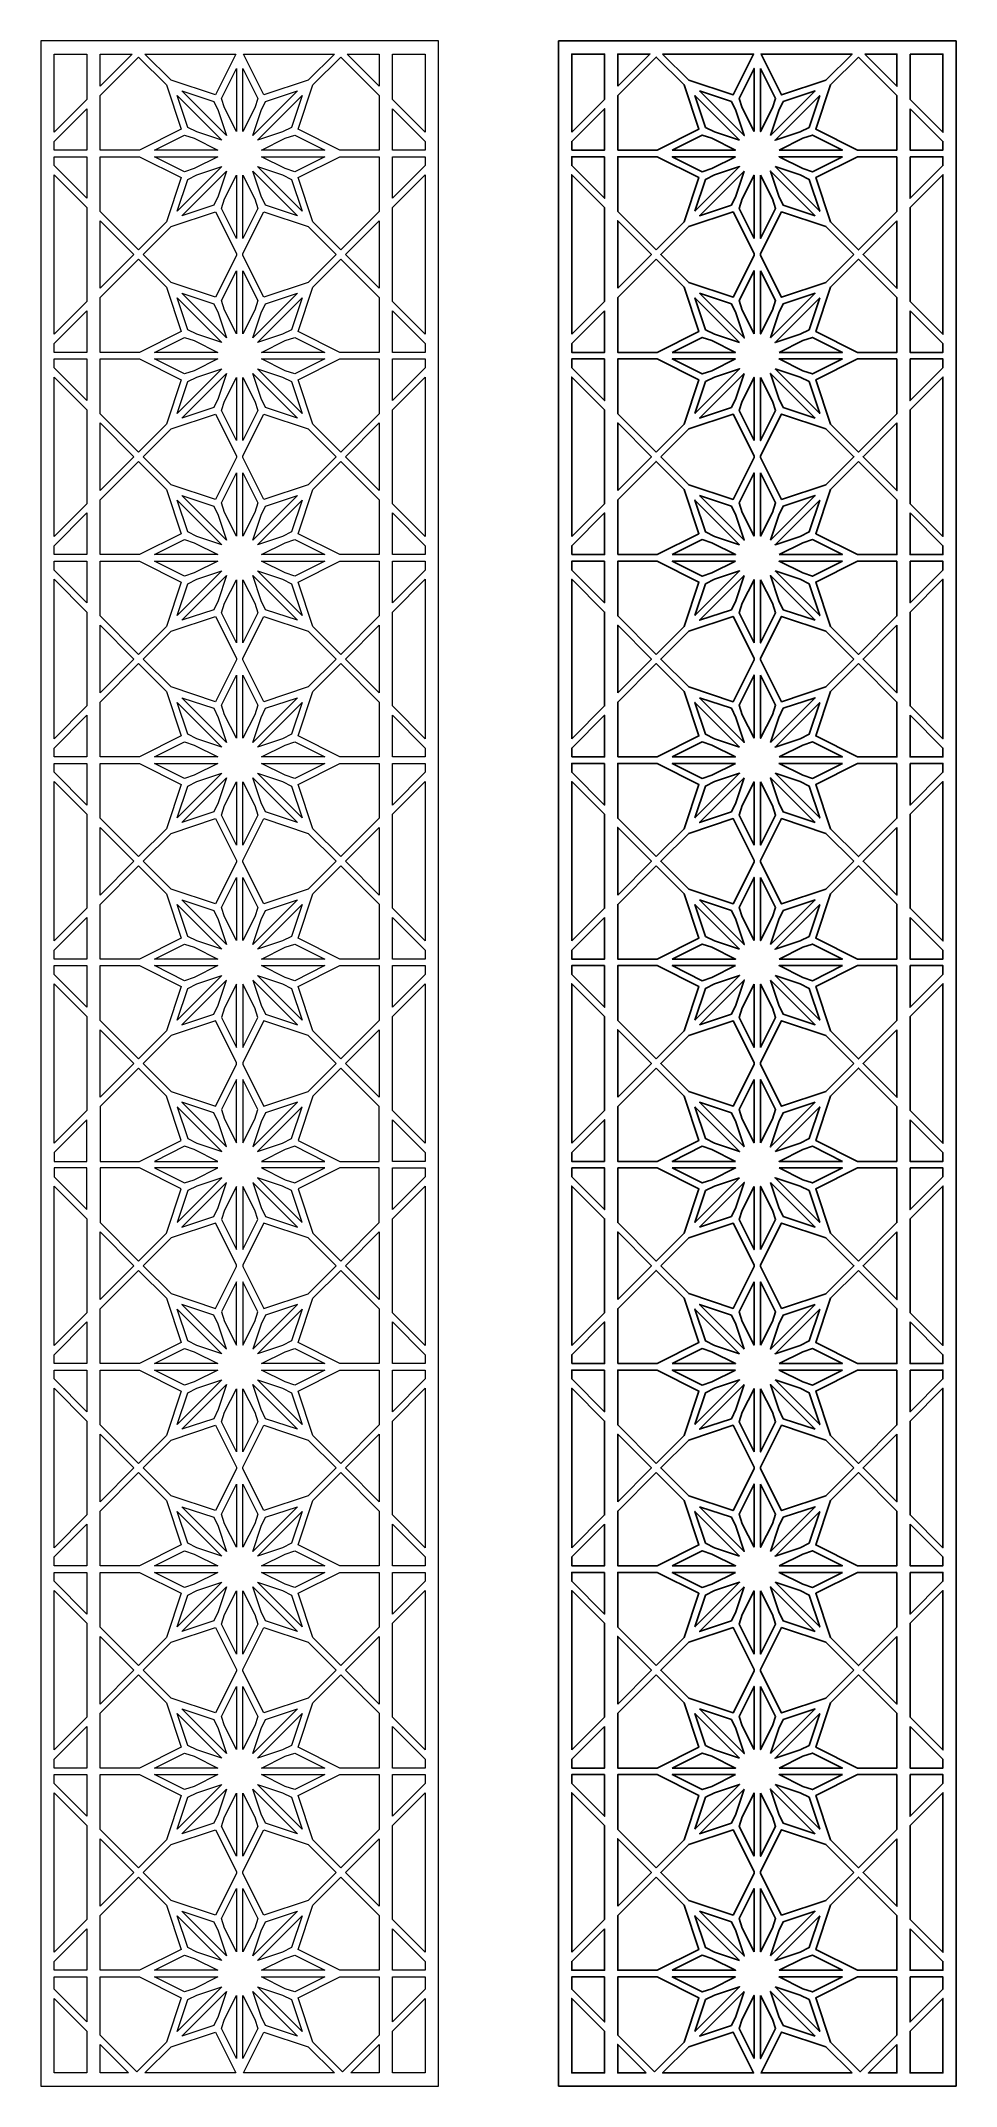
# Model space of a CAD drawing. Header units: centimetres. Extents: x -8.6 to 3.3, y -13.2 to 13.3.
import ezdxf

# ---------------------------------------------------------------- set-up
doc = ezdxf.new("R2010")
doc.units = ezdxf.units.CM
doc.header["$MEASUREMENT"] = 0
doc.layers.add('layer 1', color=7, linetype='Continuous')

msp = doc.modelspace()

# ---------------------------------------------------------------- linework, layer by layer
at = {"layer": 'layer 1', "color": 177, "lineweight": 9}
for points, knots in [([(-4.01946, -13.19703), (-4.01946, -13.19703), (-4.18977, -13.19703), (-4.18977, -13.19703), (-4.18977, -13.19703), (-4.18977, -13.19703), (-4.48043, -13.19703), (-4.48043, -13.19703), (-4.48043, -13.19703), (-4.48043, -13.19703), (-4.60083, -13.19703), (-4.60083, -13.19703), (-4.60083, -13.19703), (-4.60083, -13.19703), (-4.73068, -13.19703), (-4.73068, -13.19703), (-4.73068, -13.19703), (-4.73068, -13.19703), (-4.8511, -13.19703), (-4.8511, -13.19703), (-4.8511, -13.19703), (-4.8511, -13.19703), (-5.95709, -13.19703), (-5.95709, -13.19703), (-5.95709, -13.19703), (-5.95709, -13.19703), (-6.04223, -13.19703), (-6.04223, -13.19703), (-6.04223, -13.19703), (-6.04223, -13.19703), (-7.14824, -13.19703), (-7.14824, -13.19703), (-7.14824, -13.19703), (-7.14824, -13.19703), (-7.26865, -13.19703), (-7.26865, -13.19703), (-7.26865, -13.19703), (-7.26865, -13.19703), (-7.39849, -13.19703), (-7.39849, -13.19703), (-7.39849, -13.19703), (-7.39849, -13.19703), (-7.51891, -13.19703), (-7.51891, -13.19703), (-7.51891, -13.19703), (-7.51891, -13.19703), (-7.80957, -13.19703), (-7.80957, -13.19703), (-7.80957, -13.19703), (-7.80957, -13.19703), (-7.97986, -13.19703), (-7.97986, -13.19703), (-7.97986, -13.19703), (-7.97986, -13.19703), (-8.57542, -13.19703), (-8.57542, -13.19703), (-8.57542, -13.19703), (-8.57542, -13.19703), (-8.57542, -11.89027), (-8.57542, -11.89027), (-8.57542, -11.89027), (-8.57542, -11.89027), (-8.57542, -11.78057), (-8.57542, -11.78057), (-8.57542, -11.78057), (-8.57542, -11.78057), (-8.57542, -11.76985), (-8.57542, -11.76985), (-8.57542, -11.76985), (-8.57542, -11.76985), (-8.57542, -11.7511), (-8.57542, -11.7511), (-8.57542, -11.7511), (-8.57542, -11.7511), (-8.57542, -11.69543), (-8.57542, -11.69543), (-8.57542, -11.69543), (-8.57542, -11.69543), (-8.57542, -11.63069), (-8.57542, -11.63069), (-8.57542, -11.63069), (-8.57542, -11.63069), (-8.57542, -9.22246), (-8.57542, -9.22246), (-8.57542, -9.22246), (-8.57542, -9.22246), (-8.57542, -9.15771), (-8.57542, -9.15771), (-8.57542, -9.15771), (-8.57542, -9.15771), (-8.57542, -9.12823), (-8.57542, -9.12823), (-8.57542, -9.12823), (-8.57542, -9.12823), (-8.57542, -9.10204), (-8.57542, -9.10204), (-8.57542, -9.10204), (-8.57542, -9.10204), (-8.57542, -9.07256), (-8.57542, -9.07256), (-8.57542, -9.07256), (-8.57542, -9.07256), (-8.57542, -9.0078), (-8.57542, -9.0078), (-8.57542, -9.0078), (-8.57542, -9.0078), (-8.57542, -6.59958), (-8.57542, -6.59958), (-8.57542, -6.59958), (-8.57542, -6.59958), (-8.57542, -6.53482), (-8.57542, -6.53482), (-8.57542, -6.53482), (-8.57542, -6.53482), (-8.57542, -6.50535), (-8.57542, -6.50535), (-8.57542, -6.50535), (-8.57542, -6.50535), (-8.57542, -6.47915), (-8.57542, -6.47915), (-8.57542, -6.47915), (-8.57542, -6.47915), (-8.57542, -6.44968), (-8.57542, -6.44968), (-8.57542, -6.44968), (-8.57542, -6.44968), (-8.57542, -6.38494), (-8.57542, -6.38494), (-8.57542, -6.38494), (-8.57542, -6.38494), (-8.57542, -3.97671), (-8.57542, -3.97671), (-8.57542, -3.97671), (-8.57542, -3.97671), (-8.57542, -3.91195), (-8.57542, -3.91195), (-8.57542, -3.91195), (-8.57542, -3.91195), (-8.57542, -3.88248), (-8.57542, -3.88248), (-8.57542, -3.88248), (-8.57542, -3.88248), (-8.57542, -3.85629), (-8.57542, -3.85629), (-8.57542, -3.85629), (-8.57542, -3.85629), (-8.57542, -3.82681), (-8.57542, -3.82681), (-8.57542, -3.82681), (-8.57542, -3.82681), (-8.57542, -3.76205), (-8.57542, -3.76205), (-8.57542, -3.76205), (-8.57542, -3.76205), (-8.57542, -1.35383), (-8.57542, -1.35383), (-8.57542, -1.35383), (-8.57542, -1.35383), (-8.57542, -1.28907), (-8.57542, -1.28907), (-8.57542, -1.28907), (-8.57542, -1.28907), (-8.57542, -1.25959), (-8.57542, -1.25959), (-8.57542, -1.25959), (-8.57542, -1.25959), (-8.57542, -1.23342), (-8.57542, -1.23342), (-8.57542, -1.23342), (-8.57542, -1.23342), (-8.57542, -1.20393), (-8.57542, -1.20393), (-8.57542, -1.20393), (-8.57542, -1.20393), (-8.57542, -1.13919), (-8.57542, -1.13919), (-8.57542, -1.13919), (-8.57542, -1.13919), (-8.57542, 1.26904), (-8.57542, 1.26904), (-8.57542, 1.26904), (-8.57542, 1.26904), (-8.57542, 1.3338), (-8.57542, 1.3338), (-8.57542, 1.3338), (-8.57542, 1.3338), (-8.57542, 1.36327), (-8.57542, 1.36327), (-8.57542, 1.36327), (-8.57542, 1.36327), (-8.57542, 1.38947), (-8.57542, 1.38947), (-8.57542, 1.38947), (-8.57542, 1.38947), (-8.57542, 1.41894), (-8.57542, 1.41894), (-8.57542, 1.41894), (-8.57542, 1.41894), (-8.57542, 1.4837), (-8.57542, 1.4837), (-8.57542, 1.4837), (-8.57542, 1.4837), (-8.57542, 3.89192), (-8.57542, 3.89192), (-8.57542, 3.89192), (-8.57542, 3.89192), (-8.57542, 3.95668), (-8.57542, 3.95668), (-8.57542, 3.95668), (-8.57542, 3.95668), (-8.57542, 3.98616), (-8.57542, 3.98616), (-8.57542, 3.98616), (-8.57542, 3.98616), (-8.57542, 4.01233), (-8.57542, 4.01233), (-8.57542, 4.01233), (-8.57542, 4.01233), (-8.57542, 4.04183), (-8.57542, 4.04183), (-8.57542, 4.04183), (-8.57542, 4.04183), (-8.57542, 4.10656), (-8.57542, 4.10656), (-8.57542, 4.10656), (-8.57542, 4.10656), (-8.57542, 6.51479), (-8.57542, 6.51479), (-8.57542, 6.51479), (-8.57542, 6.51479), (-8.57542, 6.57955), (-8.57542, 6.57955), (-8.57542, 6.57955), (-8.57542, 6.57955), (-8.57542, 6.60902), (-8.57542, 6.60902), (-8.57542, 6.60902), (-8.57542, 6.60902), (-8.57542, 6.63522), (-8.57542, 6.63522), (-8.57542, 6.63522), (-8.57542, 6.63522), (-8.57542, 6.66469), (-8.57542, 6.66469), (-8.57542, 6.66469), (-8.57542, 6.66469), (-8.57542, 6.72945), (-8.57542, 6.72945), (-8.57542, 6.72945), (-8.57542, 6.72945), (-8.57542, 9.13768), (-8.57542, 9.13768), (-8.57542, 9.13768), (-8.57542, 9.13768), (-8.57542, 9.20243), (-8.57542, 9.20243), (-8.57542, 9.20243), (-8.57542, 9.20243), (-8.57542, 9.23191), (-8.57542, 9.23191), (-8.57542, 9.23191), (-8.57542, 9.23191), (-8.57542, 9.25808), (-8.57542, 9.25808), (-8.57542, 9.25808), (-8.57542, 9.25808), (-8.57542, 9.28758), (-8.57542, 9.28758), (-8.57542, 9.28758), (-8.57542, 9.28758), (-8.57542, 9.35231), (-8.57542, 9.35231), (-8.57542, 9.35231), (-8.57542, 9.35231), (-8.57542, 11.76054), (-8.57542, 11.76054), (-8.57542, 11.76054), (-8.57542, 11.76054), (-8.57542, 11.8253), (-8.57542, 11.8253), (-8.57542, 11.8253), (-8.57542, 11.8253), (-8.57542, 11.85229), (-8.57542, 11.85229), (-8.57542, 11.85229), (-8.57542, 11.85229), (-8.57542, 11.88097), (-8.57542, 11.88097), (-8.57542, 11.88097), (-8.57542, 11.88097), (-8.57542, 11.91044), (-8.57542, 11.91044), (-8.57542, 11.91044), (-8.57542, 11.91044), (-8.57542, 11.97271), (-8.57542, 11.97271), (-8.57542, 11.97271), (-8.57542, 11.97271), (-8.57542, 13.3269), (-8.57542, 13.3269), (-8.57542, 13.3269), (-8.57542, 13.3269), (-7.97986, 13.3269), (-7.97986, 13.3269), (-7.97986, 13.3269), (-7.97986, 13.3269), (-7.80957, 13.3269), (-7.80957, 13.3269), (-7.80957, 13.3269), (-7.80957, 13.3269), (-7.51891, 13.3269), (-7.51891, 13.3269), (-7.51891, 13.3269), (-7.51891, 13.3269), (-7.39849, 13.3269), (-7.39849, 13.3269), (-7.39849, 13.3269), (-7.39849, 13.3269), (-7.22123, 13.3269), (-7.22123, 13.3269), (-7.22123, 13.3269), (-7.22123, 13.3269), (-7.10081, 13.3269), (-7.10081, 13.3269), (-7.10081, 13.3269), (-7.10081, 13.3269), (-6.04223, 13.3269), (-6.04223, 13.3269), (-6.04223, 13.3269), (-6.04223, 13.3269), (-5.95709, 13.3269), (-5.95709, 13.3269), (-5.95709, 13.3269), (-5.95709, 13.3269), (-4.89851, 13.3269), (-4.89851, 13.3269), (-4.89851, 13.3269), (-4.89851, 13.3269), (-4.7781, 13.3269), (-4.7781, 13.3269), (-4.7781, 13.3269), (-4.7781, 13.3269), (-4.60083, 13.3269), (-4.60083, 13.3269), (-4.60083, 13.3269), (-4.60083, 13.3269), (-4.48043, 13.3269), (-4.48043, 13.3269), (-4.48043, 13.3269), (-4.48043, 13.3269), (-4.18977, 13.3269), (-4.18977, 13.3269), (-4.18977, 13.3269), (-4.18977, 13.3269), (-4.01946, 13.3269), (-4.01946, 13.3269), (-4.01946, 13.3269), (-4.01946, 13.3269), (-3.4239, 13.3269), (-3.4239, 13.3269), (-3.4239, 13.3269), (-3.4239, 13.3269), (-3.4239, 11.97271), (-3.4239, 11.97271), (-3.4239, 11.97271), (-3.4239, 11.97271), (-3.4239, 11.91044), (-3.4239, 11.91044), (-3.4239, 11.91044), (-3.4239, 11.91044), (-3.4239, 11.88097), (-3.4239, 11.88097), (-3.4239, 11.88097), (-3.4239, 11.88097), (-3.4239, 11.85229), (-3.4239, 11.85229), (-3.4239, 11.85229), (-3.4239, 11.85229), (-3.4239, 11.8253), (-3.4239, 11.8253), (-3.4239, 11.8253), (-3.4239, 11.8253), (-3.4239, 11.76054), (-3.4239, 11.76054), (-3.4239, 11.76054), (-3.4239, 11.76054), (-3.4239, 9.35231), (-3.4239, 9.35231), (-3.4239, 9.35231), (-3.4239, 9.35231), (-3.4239, 9.28758), (-3.4239, 9.28758), (-3.4239, 9.28758), (-3.4239, 9.28758), (-3.4239, 9.25808), (-3.4239, 9.25808), (-3.4239, 9.25808), (-3.4239, 9.25808), (-3.4239, 9.23189), (-3.4239, 9.23189), (-3.4239, 9.23189), (-3.4239, 9.23189), (-3.4239, 9.20243), (-3.4239, 9.20243), (-3.4239, 9.20243), (-3.4239, 9.20243), (-3.4239, 9.13768), (-3.4239, 9.13768), (-3.4239, 9.13768), (-3.4239, 9.13768), (-3.4239, 6.72945), (-3.4239, 6.72945), (-3.4239, 6.72945), (-3.4239, 6.72945), (-3.4239, 6.66469), (-3.4239, 6.66469), (-3.4239, 6.66469), (-3.4239, 6.66469), (-3.4239, 6.63522), (-3.4239, 6.63522), (-3.4239, 6.63522), (-3.4239, 6.63522), (-3.4239, 6.60902), (-3.4239, 6.60902), (-3.4239, 6.60902), (-3.4239, 6.60902), (-3.4239, 6.57955), (-3.4239, 6.57955), (-3.4239, 6.57955), (-3.4239, 6.57955), (-3.4239, 6.51479), (-3.4239, 6.51479), (-3.4239, 6.51479), (-3.4239, 6.51479), (-3.4239, 4.10656), (-3.4239, 4.10656), (-3.4239, 4.10656), (-3.4239, 4.10656), (-3.4239, 4.04183), (-3.4239, 4.04183), (-3.4239, 4.04183), (-3.4239, 4.04183), (-3.4239, 4.01233), (-3.4239, 4.01233), (-3.4239, 4.01233), (-3.4239, 4.01233), (-3.4239, 3.98616), (-3.4239, 3.98616), (-3.4239, 3.98616), (-3.4239, 3.98616), (-3.4239, 3.95668), (-3.4239, 3.95668), (-3.4239, 3.95668), (-3.4239, 3.95668), (-3.4239, 3.89192), (-3.4239, 3.89192), (-3.4239, 3.89192), (-3.4239, 3.89192), (-3.4239, 1.4837), (-3.4239, 1.4837), (-3.4239, 1.4837), (-3.4239, 1.4837), (-3.4239, 1.41894), (-3.4239, 1.41894), (-3.4239, 1.41894), (-3.4239, 1.41894), (-3.4239, 1.38947), (-3.4239, 1.38947), (-3.4239, 1.38947), (-3.4239, 1.38947), (-3.4239, 1.36327), (-3.4239, 1.36327), (-3.4239, 1.36327), (-3.4239, 1.36327), (-3.4239, 1.3338), (-3.4239, 1.3338), (-3.4239, 1.3338), (-3.4239, 1.3338), (-3.4239, 1.26904), (-3.4239, 1.26904), (-3.4239, 1.26904), (-3.4239, 1.26904), (-3.4239, -1.13917), (-3.4239, -1.13917), (-3.4239, -1.13917), (-3.4239, -1.13917), (-3.4239, -1.20393), (-3.4239, -1.20393), (-3.4239, -1.20393), (-3.4239, -1.20393), (-3.4239, -1.23342), (-3.4239, -1.23342), (-3.4239, -1.23342), (-3.4239, -1.23342), (-3.4239, -1.25959), (-3.4239, -1.25959), (-3.4239, -1.25959), (-3.4239, -1.25959), (-3.4239, -1.28907), (-3.4239, -1.28907), (-3.4239, -1.28907), (-3.4239, -1.28907), (-3.4239, -1.35383), (-3.4239, -1.35383), (-3.4239, -1.35383), (-3.4239, -1.35383), (-3.4239, -3.76205), (-3.4239, -3.76205), (-3.4239, -3.76205), (-3.4239, -3.76205), (-3.4239, -3.82681), (-3.4239, -3.82681), (-3.4239, -3.82681), (-3.4239, -3.82681), (-3.4239, -3.85629), (-3.4239, -3.85629), (-3.4239, -3.85629), (-3.4239, -3.85629), (-3.4239, -3.88248), (-3.4239, -3.88248), (-3.4239, -3.88248), (-3.4239, -3.88248), (-3.4239, -3.91195), (-3.4239, -3.91195), (-3.4239, -3.91195), (-3.4239, -3.91195), (-3.4239, -3.97671), (-3.4239, -3.97671), (-3.4239, -3.97671), (-3.4239, -3.97671), (-3.4239, -6.38492), (-3.4239, -6.38492), (-3.4239, -6.38492), (-3.4239, -6.38492), (-3.4239, -6.44968), (-3.4239, -6.44968), (-3.4239, -6.44968), (-3.4239, -6.44968), (-3.4239, -6.47917), (-3.4239, -6.47917), (-3.4239, -6.47917), (-3.4239, -6.47917), (-3.4239, -6.50535), (-3.4239, -6.50535), (-3.4239, -6.50535), (-3.4239, -6.50535), (-3.4239, -6.53482), (-3.4239, -6.53482), (-3.4239, -6.53482), (-3.4239, -6.53482), (-3.4239, -6.59958), (-3.4239, -6.59958), (-3.4239, -6.59958), (-3.4239, -6.59958), (-3.4239, -9.0078), (-3.4239, -9.0078), (-3.4239, -9.0078), (-3.4239, -9.0078), (-3.4239, -9.07256), (-3.4239, -9.07256), (-3.4239, -9.07256), (-3.4239, -9.07256), (-3.4239, -9.10204), (-3.4239, -9.10204), (-3.4239, -9.10204), (-3.4239, -9.10204), (-3.4239, -9.12823), (-3.4239, -9.12823), (-3.4239, -9.12823), (-3.4239, -9.12823), (-3.4239, -9.15771), (-3.4239, -9.15771), (-3.4239, -9.15771), (-3.4239, -9.15771), (-3.4239, -9.22246), (-3.4239, -9.22246), (-3.4239, -9.22246), (-3.4239, -9.22246), (-3.4239, -11.63067), (-3.4239, -11.63067), (-3.4239, -11.63067), (-3.4239, -11.63067), (-3.4239, -11.69543), (-3.4239, -11.69543), (-3.4239, -11.69543), (-3.4239, -11.69543), (-3.4239, -11.7511), (-3.4239, -11.7511), (-3.4239, -11.7511), (-3.4239, -11.7511), (-3.4239, -11.76985), (-3.4239, -11.76985), (-3.4239, -11.76985), (-3.4239, -11.76985), (-3.4239, -11.78057), (-3.4239, -11.78057), (-3.4239, -11.78057), (-3.4239, -11.78057), (-3.4239, -11.89025), (-3.4239, -11.89025), (-3.4239, -11.89025), (-3.4239, -11.89025), (-3.4239, -13.19703), (-3.4239, -13.19703), (-3.4239, -13.19703), (-3.4239, -13.19703), (-4.01946, -13.19703), (-4.01946, -13.19703)], [0, 0, 0, 0, 0.00653595, 0.00653595, 0.00653595, 0.00653595, 0.0130719, 0.0130719, 0.0130719, 0.0130719, 0.01960784, 0.01960784, 0.01960784, 0.01960784, 0.02614379, 0.02614379, 0.02614379, 0.02614379, 0.03267974, 0.03267974, 0.03267974, 0.03267974, 0.03921569, 0.03921569, 0.03921569, 0.03921569, 0.04575163, 0.04575163, 0.04575163, 0.04575163, 0.05228758, 0.05228758, 0.05228758, 0.05228758, 0.05882353, 0.05882353, 0.05882353, 0.05882353, 0.06535948, 0.06535948, 0.06535948, 0.06535948, 0.07189542, 0.07189542, 0.07189542, 0.07189542, 0.07843137, 0.07843137, 0.07843137, 0.07843137, 0.08496732, 0.08496732, 0.08496732, 0.08496732, 0.09150327, 0.09150327, 0.09150327, 0.09150327, 0.09803922, 0.09803922, 0.09803922, 0.09803922, 0.10457516, 0.10457516, 0.10457516, 0.10457516, 0.11111111, 0.11111111, 0.11111111, 0.11111111, 0.11764706, 0.11764706, 0.11764706, 0.11764706, 0.12418301, 0.12418301, 0.12418301, 0.12418301, 0.13071895, 0.13071895, 0.13071895, 0.13071895, 0.1372549, 0.1372549, 0.1372549, 0.1372549, 0.14379085, 0.14379085, 0.14379085, 0.14379085, 0.1503268, 0.1503268, 0.1503268, 0.1503268, 0.15686275, 0.15686275, 0.15686275, 0.15686275, 0.16339869, 0.16339869, 0.16339869, 0.16339869, 0.16993464, 0.16993464, 0.16993464, 0.16993464, 0.17647059, 0.17647059, 0.17647059, 0.17647059, 0.18300654, 0.18300654, 0.18300654, 0.18300654, 0.18954248, 0.18954248, 0.18954248, 0.18954248, 0.19607843, 0.19607843, 0.19607843, 0.19607843, 0.20261438, 0.20261438, 0.20261438, 0.20261438, 0.20915033, 0.20915033, 0.20915033, 0.20915033, 0.21568627, 0.21568627, 0.21568627, 0.21568627, 0.22222222, 0.22222222, 0.22222222, 0.22222222, 0.22875817, 0.22875817, 0.22875817, 0.22875817, 0.23529412, 0.23529412, 0.23529412, 0.23529412, 0.24183007, 0.24183007, 0.24183007, 0.24183007, 0.24836601, 0.24836601, 0.24836601, 0.24836601, 0.25490196, 0.25490196, 0.25490196, 0.25490196, 0.26143791, 0.26143791, 0.26143791, 0.26143791, 0.26797386, 0.26797386, 0.26797386, 0.26797386, 0.2745098, 0.2745098, 0.2745098, 0.2745098, 0.28104575, 0.28104575, 0.28104575, 0.28104575, 0.2875817, 0.2875817, 0.2875817, 0.2875817, 0.29411765, 0.29411765, 0.29411765, 0.29411765, 0.30065359, 0.30065359, 0.30065359, 0.30065359, 0.30718954, 0.30718954, 0.30718954, 0.30718954, 0.31372549, 0.31372549, 0.31372549, 0.31372549, 0.32026144, 0.32026144, 0.32026144, 0.32026144, 0.32679739, 0.32679739, 0.32679739, 0.32679739, 0.33333333, 0.33333333, 0.33333333, 0.33333333, 0.33986928, 0.33986928, 0.33986928, 0.33986928, 0.34640523, 0.34640523, 0.34640523, 0.34640523, 0.35294118, 0.35294118, 0.35294118, 0.35294118, 0.35947712, 0.35947712, 0.35947712, 0.35947712, 0.36601307, 0.36601307, 0.36601307, 0.36601307, 0.37254902, 0.37254902, 0.37254902, 0.37254902, 0.37908497, 0.37908497, 0.37908497, 0.37908497, 0.38562092, 0.38562092, 0.38562092, 0.38562092, 0.39215686, 0.39215686, 0.39215686, 0.39215686, 0.39869281, 0.39869281, 0.39869281, 0.39869281, 0.40522876, 0.40522876, 0.40522876, 0.40522876, 0.41176471, 0.41176471, 0.41176471, 0.41176471, 0.41830065, 0.41830065, 0.41830065, 0.41830065, 0.4248366, 0.4248366, 0.4248366, 0.4248366, 0.43137255, 0.43137255, 0.43137255, 0.43137255, 0.4379085, 0.4379085, 0.4379085, 0.4379085, 0.44444444, 0.44444444, 0.44444444, 0.44444444, 0.45098039, 0.45098039, 0.45098039, 0.45098039, 0.45751634, 0.45751634, 0.45751634, 0.45751634, 0.46405229, 0.46405229, 0.46405229, 0.46405229, 0.47058824, 0.47058824, 0.47058824, 0.47058824, 0.47712418, 0.47712418, 0.47712418, 0.47712418, 0.48366013, 0.48366013, 0.48366013, 0.48366013, 0.49019608, 0.49019608, 0.49019608, 0.49019608, 0.49673203, 0.49673203, 0.49673203, 0.49673203, 0.50326797, 0.50326797, 0.50326797, 0.50326797, 0.50980392, 0.50980392, 0.50980392, 0.50980392, 0.51633987, 0.51633987, 0.51633987, 0.51633987, 0.52287582, 0.52287582, 0.52287582, 0.52287582, 0.52941176, 0.52941176, 0.52941176, 0.52941176, 0.53594771, 0.53594771, 0.53594771, 0.53594771, 0.54248366, 0.54248366, 0.54248366, 0.54248366, 0.54901961, 0.54901961, 0.54901961, 0.54901961, 0.55555556, 0.55555556, 0.55555556, 0.55555556, 0.5620915, 0.5620915, 0.5620915, 0.5620915, 0.56862745, 0.56862745, 0.56862745, 0.56862745, 0.5751634, 0.5751634, 0.5751634, 0.5751634, 0.58169935, 0.58169935, 0.58169935, 0.58169935, 0.58823529, 0.58823529, 0.58823529, 0.58823529, 0.59477124, 0.59477124, 0.59477124, 0.59477124, 0.60130719, 0.60130719, 0.60130719, 0.60130719, 0.60784314, 0.60784314, 0.60784314, 0.60784314, 0.61437908, 0.61437908, 0.61437908, 0.61437908, 0.62091503, 0.62091503, 0.62091503, 0.62091503, 0.62745098, 0.62745098, 0.62745098, 0.62745098, 0.63398693, 0.63398693, 0.63398693, 0.63398693, 0.64052288, 0.64052288, 0.64052288, 0.64052288, 0.64705882, 0.64705882, 0.64705882, 0.64705882, 0.65359477, 0.65359477, 0.65359477, 0.65359477, 0.66013072, 0.66013072, 0.66013072, 0.66013072, 0.66666667, 0.66666667, 0.66666667, 0.66666667, 0.67320261, 0.67320261, 0.67320261, 0.67320261, 0.67973856, 0.67973856, 0.67973856, 0.67973856, 0.68627451, 0.68627451, 0.68627451, 0.68627451, 0.69281046, 0.69281046, 0.69281046, 0.69281046, 0.69934641, 0.69934641, 0.69934641, 0.69934641, 0.70588235, 0.70588235, 0.70588235, 0.70588235, 0.7124183, 0.7124183, 0.7124183, 0.7124183, 0.71895425, 0.71895425, 0.71895425, 0.71895425, 0.7254902, 0.7254902, 0.7254902, 0.7254902, 0.73202614, 0.73202614, 0.73202614, 0.73202614, 0.73856209, 0.73856209, 0.73856209, 0.73856209, 0.74509804, 0.74509804, 0.74509804, 0.74509804, 0.75163399, 0.75163399, 0.75163399, 0.75163399, 0.75816993, 0.75816993, 0.75816993, 0.75816993, 0.76470588, 0.76470588, 0.76470588, 0.76470588, 0.77124183, 0.77124183, 0.77124183, 0.77124183, 0.77777778, 0.77777778, 0.77777778, 0.77777778, 0.78431373, 0.78431373, 0.78431373, 0.78431373, 0.79084967, 0.79084967, 0.79084967, 0.79084967, 0.79738562, 0.79738562, 0.79738562, 0.79738562, 0.80392157, 0.80392157, 0.80392157, 0.80392157, 0.81045752, 0.81045752, 0.81045752, 0.81045752, 0.81699346, 0.81699346, 0.81699346, 0.81699346, 0.82352941, 0.82352941, 0.82352941, 0.82352941, 0.83006536, 0.83006536, 0.83006536, 0.83006536, 0.83660131, 0.83660131, 0.83660131, 0.83660131, 0.84313725, 0.84313725, 0.84313725, 0.84313725, 0.8496732, 0.8496732, 0.8496732, 0.8496732, 0.85620915, 0.85620915, 0.85620915, 0.85620915, 0.8627451, 0.8627451, 0.8627451, 0.8627451, 0.86928105, 0.86928105, 0.86928105, 0.86928105, 0.87581699, 0.87581699, 0.87581699, 0.87581699, 0.88235294, 0.88235294, 0.88235294, 0.88235294, 0.88888889, 0.88888889, 0.88888889, 0.88888889, 0.89542484, 0.89542484, 0.89542484, 0.89542484, 0.90196078, 0.90196078, 0.90196078, 0.90196078, 0.90849673, 0.90849673, 0.90849673, 0.90849673, 0.91503268, 0.91503268, 0.91503268, 0.91503268, 0.92156863, 0.92156863, 0.92156863, 0.92156863, 0.92810458, 0.92810458, 0.92810458, 0.92810458, 0.93464052, 0.93464052, 0.93464052, 0.93464052, 0.94117647, 0.94117647, 0.94117647, 0.94117647, 0.94771242, 0.94771242, 0.94771242, 0.94771242, 0.95424837, 0.95424837, 0.95424837, 0.95424837, 0.96078431, 0.96078431, 0.96078431, 0.96078431, 0.96732026, 0.96732026, 0.96732026, 0.96732026, 0.97385621, 0.97385621, 0.97385621, 0.97385621, 0.98039216, 0.98039216, 0.98039216, 0.98039216, 0.9869281, 0.9869281, 0.9869281, 0.9869281, 1, 1, 1, 1]), ([(-8.40513, 12.143), (-8.40513, 12.143), (-7.97986, 12.56827), (-7.97986, 12.56827), (-7.97986, 12.56827), (-7.97986, 12.56827), (-7.97986, 13.15661), (-7.97986, 13.15661), (-7.97986, 13.15661), (-7.97986, 13.15661), (-8.40513, 13.15661), (-8.40513, 13.15661), (-8.40513, 13.15661), (-8.40513, 13.15661), (-8.40513, 12.143), (-8.40513, 12.143)], [0, 0, 0, 0, 0.2, 0.2, 0.2, 0.2, 0.4, 0.4, 0.4, 0.4, 0.6, 0.6, 0.6, 0.6, 1, 1, 1, 1]), ([(-7.80957, 12.73856), (-7.80957, 12.73856), (-7.39152, 13.15661), (-7.39152, 13.15661), (-7.39152, 13.15661), (-7.39152, 13.15661), (-7.80957, 13.15661), (-7.80957, 13.15661), (-7.80957, 13.15661), (-7.80957, 13.15661), (-7.80957, 12.73856), (-7.80957, 12.73856)], [0, 0, 0, 0, 0.25, 0.25, 0.25, 0.25, 0.5, 0.5, 0.5, 0.5, 1, 1, 1, 1]), ([(-7.80957, 11.91044), (-7.80957, 11.91044), (-7.29958, 11.91044), (-7.29958, 11.91044), (-7.29958, 11.91044), (-7.29958, 11.91044), (-6.75769, 12.18184), (-6.75769, 12.18184), (-6.75769, 12.18184), (-6.75769, 12.18184), (-6.94896, 12.75695), (-6.94896, 12.75695), (-6.94896, 12.75695), (-6.94896, 12.75695), (-7.30987, 13.11786), (-7.30987, 13.11786), (-7.30987, 13.11786), (-7.30987, 13.11786), (-7.80957, 12.61816), (-7.80957, 12.61816), (-7.80957, 12.61816), (-7.80957, 12.61816), (-7.80957, 11.91044), (-7.80957, 11.91044)], [0, 0, 0, 0, 0.14285714, 0.14285714, 0.14285714, 0.14285714, 0.28571429, 0.28571429, 0.28571429, 0.28571429, 0.42857143, 0.42857143, 0.42857143, 0.42857143, 0.57142857, 0.57142857, 0.57142857, 0.57142857, 0.71428571, 0.71428571, 0.71428571, 0.71428571, 1, 1, 1, 1]), ([(-7.22819, 13.15661), (-7.22819, 13.15661), (-6.88874, 12.81716), (-6.88874, 12.81716), (-6.88874, 12.81716), (-6.88874, 12.81716), (-6.31365, 12.62589), (-6.31365, 12.62589), (-6.31365, 12.62589), (-6.31365, 12.62589), (-6.04784, 13.15661), (-6.04784, 13.15661), (-6.04784, 13.15661), (-6.04784, 13.15661), (-7.22819, 13.15661), (-7.22819, 13.15661)], [0, 0, 0, 0, 0.2, 0.2, 0.2, 0.2, 0.4, 0.4, 0.4, 0.4, 0.6, 0.6, 0.6, 0.6, 1, 1, 1, 1]), ([(-5.11061, 12.81714), (-5.11061, 12.81714), (-4.77114, 13.15661), (-4.77114, 13.15661), (-4.77114, 13.15661), (-4.77114, 13.15661), (-5.95148, 13.15661), (-5.95148, 13.15661), (-5.95148, 13.15661), (-5.95148, 13.15661), (-5.68567, 12.62589), (-5.68567, 12.62589), (-5.68567, 12.62589), (-5.68567, 12.62589), (-5.11061, 12.81714), (-5.11061, 12.81714)], [0, 0, 0, 0, 0.2, 0.2, 0.2, 0.2, 0.4, 0.4, 0.4, 0.4, 0.6, 0.6, 0.6, 0.6, 1, 1, 1, 1]), ([(-4.68947, 13.11786), (-4.68947, 13.11786), (-5.05035, 12.75698), (-5.05035, 12.75698), (-5.05035, 12.75698), (-5.05035, 12.75698), (-5.24163, 12.18184), (-5.24163, 12.18184), (-5.24163, 12.18184), (-5.24163, 12.18184), (-4.69975, 11.91044), (-4.69975, 11.91044), (-4.69975, 11.91044), (-4.69975, 11.91044), (-4.18977, 11.91044), (-4.18977, 11.91044), (-4.18977, 11.91044), (-4.18977, 11.91044), (-4.18977, 12.61816), (-4.18977, 12.61816), (-4.18977, 12.61816), (-4.18977, 12.61816), (-4.68947, 13.11786), (-4.68947, 13.11786)], [0, 0, 0, 0, 0.14285714, 0.14285714, 0.14285714, 0.14285714, 0.28571429, 0.28571429, 0.28571429, 0.28571429, 0.42857143, 0.42857143, 0.42857143, 0.42857143, 0.57142857, 0.57142857, 0.57142857, 0.57142857, 0.71428571, 0.71428571, 0.71428571, 0.71428571, 1, 1, 1, 1]), ([(-4.6078, 13.15661), (-4.6078, 13.15661), (-4.18977, 12.73858), (-4.18977, 12.73858), (-4.18977, 12.73858), (-4.18977, 12.73858), (-4.18977, 13.15661), (-4.18977, 13.15661), (-4.18977, 13.15661), (-4.18977, 13.15661), (-4.6078, 13.15661), (-4.6078, 13.15661)], [0, 0, 0, 0, 0.25, 0.25, 0.25, 0.25, 0.5, 0.5, 0.5, 0.5, 1, 1, 1, 1]), ([(-4.01946, 13.15661), (-4.01946, 13.15661), (-4.01946, 12.56827), (-4.01946, 12.56827), (-4.01946, 12.56827), (-4.01946, 12.56827), (-3.59419, 12.143), (-3.59419, 12.143), (-3.59419, 12.143), (-3.59419, 12.143), (-3.59419, 13.15661), (-3.59419, 13.15661), (-3.59419, 13.15661), (-3.59419, 13.15661), (-4.01946, 13.15661), (-4.01946, 13.15661)], [0, 0, 0, 0, 0.2, 0.2, 0.2, 0.2, 0.4, 0.4, 0.4, 0.4, 0.6, 0.6, 0.6, 0.6, 1, 1, 1, 1]), ([(-6.04223, 12.15071), (-6.04223, 12.15071), (-6.04223, 12.96995), (-6.04223, 12.96995), (-6.04223, 12.96995), (-6.04223, 12.96995), (-6.23692, 12.58124), (-6.23692, 12.58124), (-6.23692, 12.58124), (-6.23692, 12.58124), (-6.19552, 12.45677), (-6.19552, 12.45677), (-6.19552, 12.45677), (-6.19552, 12.45677), (-6.04223, 12.15071), (-6.04223, 12.15071)], [0, 0, 0, 0, 0.2, 0.2, 0.2, 0.2, 0.4, 0.4, 0.4, 0.4, 0.6, 0.6, 0.6, 0.6, 1, 1, 1, 1]), ([(-5.95709, 12.96995), (-5.95709, 12.96995), (-5.95709, 12.15071), (-5.95709, 12.15071), (-5.95709, 12.15071), (-5.95709, 12.15071), (-5.8038, 12.45676), (-5.8038, 12.45676), (-5.8038, 12.45676), (-5.8038, 12.45676), (-5.76241, 12.58124), (-5.76241, 12.58124), (-5.76241, 12.58124), (-5.76241, 12.58124), (-5.95709, 12.96995), (-5.95709, 12.96995)], [0, 0, 0, 0, 0.2, 0.2, 0.2, 0.2, 0.4, 0.4, 0.4, 0.4, 0.6, 0.6, 0.6, 0.6, 1, 1, 1, 1]), ([(-6.22977, 12.03776), (-6.22977, 12.03776), (-6.80906, 12.61705), (-6.80906, 12.61705), (-6.80906, 12.61705), (-6.80906, 12.61705), (-6.67186, 12.20453), (-6.67186, 12.20453), (-6.67186, 12.20453), (-6.67186, 12.20453), (-6.55458, 12.14578), (-6.55458, 12.14578), (-6.55458, 12.14578), (-6.55458, 12.14578), (-6.22977, 12.03776), (-6.22977, 12.03776)], [0, 0, 0, 0, 0.2, 0.2, 0.2, 0.2, 0.4, 0.4, 0.4, 0.4, 0.6, 0.6, 0.6, 0.6, 1, 1, 1, 1]), ([(-6.74883, 12.67724), (-6.74883, 12.67724), (-6.16956, 12.09798), (-6.16956, 12.09798), (-6.16956, 12.09798), (-6.16956, 12.09798), (-6.27759, 12.42278), (-6.27759, 12.42278), (-6.27759, 12.42278), (-6.27759, 12.42278), (-6.33634, 12.54006), (-6.33634, 12.54006), (-6.33634, 12.54006), (-6.33634, 12.54006), (-6.74883, 12.67724), (-6.74883, 12.67724)], [0, 0, 0, 0, 0.2, 0.2, 0.2, 0.2, 0.4, 0.4, 0.4, 0.4, 0.6, 0.6, 0.6, 0.6, 1, 1, 1, 1]), ([(-5.82976, 12.09799), (-5.82976, 12.09799), (-5.25049, 12.67724), (-5.25049, 12.67724), (-5.25049, 12.67724), (-5.25049, 12.67724), (-5.66299, 12.54006), (-5.66299, 12.54006), (-5.66299, 12.54006), (-5.66299, 12.54006), (-5.72174, 12.42278), (-5.72174, 12.42278), (-5.72174, 12.42278), (-5.72174, 12.42278), (-5.82976, 12.09799), (-5.82976, 12.09799)], [0, 0, 0, 0, 0.2, 0.2, 0.2, 0.2, 0.4, 0.4, 0.4, 0.4, 0.6, 0.6, 0.6, 0.6, 1, 1, 1, 1]), ([(-5.19026, 12.61707), (-5.19026, 12.61707), (-5.76959, 12.03774), (-5.76959, 12.03774), (-5.76959, 12.03774), (-5.76959, 12.03774), (-5.44474, 12.14578), (-5.44474, 12.14578), (-5.44474, 12.14578), (-5.44474, 12.14578), (-5.32746, 12.20453), (-5.32746, 12.20453), (-5.32746, 12.20453), (-5.32746, 12.20453), (-5.19026, 12.61707), (-5.19026, 12.61707)], [0, 0, 0, 0, 0.2, 0.2, 0.2, 0.2, 0.4, 0.4, 0.4, 0.4, 0.6, 0.6, 0.6, 0.6, 1, 1, 1, 1]), ([(-8.40513, 11.91044), (-8.40513, 11.91044), (-7.97986, 11.91044), (-7.97986, 11.91044), (-7.97986, 11.91044), (-7.97986, 11.91044), (-7.97986, 12.44785), (-7.97986, 12.44785), (-7.97986, 12.44785), (-7.97986, 12.44785), (-8.40513, 12.02258), (-8.40513, 12.02258), (-8.40513, 12.02258), (-8.40513, 12.02258), (-8.40513, 11.91044), (-8.40513, 11.91044)], [0, 0, 0, 0, 0.2, 0.2, 0.2, 0.2, 0.4, 0.4, 0.4, 0.4, 0.6, 0.6, 0.6, 0.6, 1, 1, 1, 1]), ([(-4.01946, 12.44785), (-4.01946, 12.44785), (-4.01946, 11.91044), (-4.01946, 11.91044), (-4.01946, 11.91044), (-4.01946, 11.91044), (-3.59419, 11.91044), (-3.59419, 11.91044), (-3.59419, 11.91044), (-3.59419, 11.91044), (-3.59419, 12.02258), (-3.59419, 12.02258), (-3.59419, 12.02258), (-3.59419, 12.02258), (-4.01946, 12.44785), (-4.01946, 12.44785)], [0, 0, 0, 0, 0.2, 0.2, 0.2, 0.2, 0.4, 0.4, 0.4, 0.4, 0.6, 0.6, 0.6, 0.6, 1, 1, 1, 1]), ([(-7.10172, 11.91044), (-7.10172, 11.91044), (-6.28254, 11.91044), (-6.28254, 11.91044), (-6.28254, 11.91044), (-6.28254, 11.91044), (-6.58856, 12.06372), (-6.58856, 12.06372), (-6.58856, 12.06372), (-6.58856, 12.06372), (-6.71304, 12.10511), (-6.71304, 12.10511), (-6.71304, 12.10511), (-6.71304, 12.10511), (-7.10172, 11.91044), (-7.10172, 11.91044)], [0, 0, 0, 0, 0.2, 0.2, 0.2, 0.2, 0.4, 0.4, 0.4, 0.4, 0.6, 0.6, 0.6, 0.6, 1, 1, 1, 1]), ([(-5.71678, 11.91044), (-5.71678, 11.91044), (-4.8976, 11.91044), (-4.8976, 11.91044), (-4.8976, 11.91044), (-4.8976, 11.91044), (-5.28628, 12.10511), (-5.28628, 12.10511), (-5.28628, 12.10511), (-5.28628, 12.10511), (-5.41074, 12.06372), (-5.41074, 12.06372), (-5.41074, 12.06372), (-5.41074, 12.06372), (-5.71678, 11.91044), (-5.71678, 11.91044)], [0, 0, 0, 0, 0.2, 0.2, 0.2, 0.2, 0.4, 0.4, 0.4, 0.4, 0.6, 0.6, 0.6, 0.6, 1, 1, 1, 1]), ([(-7.97986, 11.8253), (-7.97986, 11.8253), (-8.40513, 11.8253), (-8.40513, 11.8253), (-8.40513, 11.8253), (-8.40513, 11.8253), (-8.40513, 11.71067), (-8.40513, 11.71067), (-8.40513, 11.71067), (-8.40513, 11.71067), (-7.97986, 11.28541), (-7.97986, 11.28541), (-7.97986, 11.28541), (-7.97986, 11.28541), (-7.97986, 11.8253), (-7.97986, 11.8253)], [0, 0, 0, 0, 0.2, 0.2, 0.2, 0.2, 0.4, 0.4, 0.4, 0.4, 0.6, 0.6, 0.6, 0.6, 1, 1, 1, 1]), ([(-7.3111, 10.61665), (-7.3111, 10.61665), (-6.94895, 10.9788), (-6.94895, 10.9788), (-6.94895, 10.9788), (-6.94895, 10.9788), (-6.75769, 11.55387), (-6.75769, 11.55387), (-6.75769, 11.55387), (-6.75769, 11.55387), (-7.29963, 11.8253), (-7.29963, 11.8253), (-7.29963, 11.8253), (-7.29963, 11.8253), (-7.80957, 11.8253), (-7.80957, 11.8253), (-7.80957, 11.8253), (-7.80957, 11.8253), (-7.80957, 11.11511), (-7.80957, 11.11511), (-7.80957, 11.11511), (-7.80957, 11.11511), (-7.3111, 10.61665), (-7.3111, 10.61665)], [0, 0, 0, 0, 0.14285714, 0.14285714, 0.14285714, 0.14285714, 0.28571429, 0.28571429, 0.28571429, 0.28571429, 0.42857143, 0.42857143, 0.42857143, 0.42857143, 0.57142857, 0.57142857, 0.57142857, 0.57142857, 0.71428571, 0.71428571, 0.71428571, 0.71428571, 1, 1, 1, 1]), ([(-6.28248, 11.8253), (-6.28248, 11.8253), (-7.10178, 11.8253), (-7.10178, 11.8253), (-7.10178, 11.8253), (-7.10178, 11.8253), (-6.71304, 11.6306), (-6.71304, 11.6306), (-6.71304, 11.6306), (-6.71304, 11.6306), (-6.58858, 11.672), (-6.58858, 11.672), (-6.58858, 11.672), (-6.58858, 11.672), (-6.28248, 11.8253), (-6.28248, 11.8253)], [0, 0, 0, 0, 0.2, 0.2, 0.2, 0.2, 0.4, 0.4, 0.4, 0.4, 0.6, 0.6, 0.6, 0.6, 1, 1, 1, 1]), ([(-6.80905, 11.1187), (-6.80905, 11.1187), (-6.22981, 11.69794), (-6.22981, 11.69794), (-6.22981, 11.69794), (-6.22981, 11.69794), (-6.55458, 11.58993), (-6.55458, 11.58993), (-6.55458, 11.58993), (-6.55458, 11.58993), (-6.67186, 11.53119), (-6.67186, 11.53119), (-6.67186, 11.53119), (-6.67186, 11.53119), (-6.80905, 11.1187), (-6.80905, 11.1187)], [0, 0, 0, 0, 0.2, 0.2, 0.2, 0.2, 0.4, 0.4, 0.4, 0.4, 0.6, 0.6, 0.6, 0.6, 1, 1, 1, 1]), ([(-5.76954, 11.69796), (-5.76954, 11.69796), (-5.19026, 11.11867), (-5.19026, 11.11867), (-5.19026, 11.11867), (-5.19026, 11.11867), (-5.32746, 11.53118), (-5.32746, 11.53118), (-5.32746, 11.53118), (-5.32746, 11.53118), (-5.44474, 11.58993), (-5.44474, 11.58993), (-5.44474, 11.58993), (-5.44474, 11.58993), (-5.76954, 11.69796), (-5.76954, 11.69796)], [0, 0, 0, 0, 0.2, 0.2, 0.2, 0.2, 0.4, 0.4, 0.4, 0.4, 0.6, 0.6, 0.6, 0.6, 1, 1, 1, 1]), ([(-4.89754, 11.8253), (-4.89754, 11.8253), (-5.71684, 11.8253), (-5.71684, 11.8253), (-5.71684, 11.8253), (-5.71684, 11.8253), (-5.41076, 11.672), (-5.41076, 11.672), (-5.41076, 11.672), (-5.41076, 11.672), (-5.28628, 11.6306), (-5.28628, 11.6306), (-5.28628, 11.6306), (-5.28628, 11.6306), (-4.89754, 11.8253), (-4.89754, 11.8253)], [0, 0, 0, 0, 0.2, 0.2, 0.2, 0.2, 0.4, 0.4, 0.4, 0.4, 0.6, 0.6, 0.6, 0.6, 1, 1, 1, 1]), ([(-4.18977, 11.8253), (-4.18977, 11.8253), (-4.69969, 11.8253), (-4.69969, 11.8253), (-4.69969, 11.8253), (-4.69969, 11.8253), (-5.24163, 11.55387), (-5.24163, 11.55387), (-5.24163, 11.55387), (-5.24163, 11.55387), (-5.05036, 10.97876), (-5.05036, 10.97876), (-5.05036, 10.97876), (-5.05036, 10.97876), (-4.68823, 10.61663), (-4.68823, 10.61663), (-4.68823, 10.61663), (-4.68823, 10.61663), (-4.18977, 11.1151), (-4.18977, 11.1151), (-4.18977, 11.1151), (-4.18977, 11.1151), (-4.18977, 11.8253), (-4.18977, 11.8253)], [0, 0, 0, 0, 0.14285714, 0.14285714, 0.14285714, 0.14285714, 0.28571429, 0.28571429, 0.28571429, 0.28571429, 0.42857143, 0.42857143, 0.42857143, 0.42857143, 0.57142857, 0.57142857, 0.57142857, 0.57142857, 0.71428571, 0.71428571, 0.71428571, 0.71428571, 1, 1, 1, 1]), ([(-4.01946, 11.8253), (-4.01946, 11.8253), (-4.01946, 11.28541), (-4.01946, 11.28541), (-4.01946, 11.28541), (-4.01946, 11.28541), (-3.59419, 11.71067), (-3.59419, 11.71067), (-3.59419, 11.71067), (-3.59419, 11.71067), (-3.59419, 11.8253), (-3.59419, 11.8253), (-3.59419, 11.8253), (-3.59419, 11.8253), (-4.01946, 11.8253), (-4.01946, 11.8253)], [0, 0, 0, 0, 0.2, 0.2, 0.2, 0.2, 0.4, 0.4, 0.4, 0.4, 0.6, 0.6, 0.6, 0.6, 1, 1, 1, 1]), ([(-8.40513, 9.52261), (-8.40513, 9.52261), (-7.97986, 9.94787), (-7.97986, 9.94787), (-7.97986, 9.94787), (-7.97986, 9.94787), (-7.97986, 11.16498), (-7.97986, 11.16498), (-7.97986, 11.16498), (-7.97986, 11.16498), (-8.40513, 11.59025), (-8.40513, 11.59025), (-8.40513, 11.59025), (-8.40513, 11.59025), (-8.40513, 9.52262), (-8.40513, 9.52262), (-8.40513, 9.52262), (-8.40513, 9.52262), (-8.40513, 9.52261), (-8.40513, 9.52261)], [0, 0, 0, 0, 0.16666667, 0.16666667, 0.16666667, 0.16666667, 0.33333333, 0.33333333, 0.33333333, 0.33333333, 0.5, 0.5, 0.5, 0.5, 0.66666667, 0.66666667, 0.66666667, 0.66666667, 1, 1, 1, 1]), ([(-6.16956, 11.63775), (-6.16956, 11.63775), (-6.74886, 11.05846), (-6.74886, 11.05846), (-6.74886, 11.05846), (-6.74886, 11.05846), (-6.33634, 11.19565), (-6.33634, 11.19565), (-6.33634, 11.19565), (-6.33634, 11.19565), (-6.27759, 11.31294), (-6.27759, 11.31294), (-6.27759, 11.31294), (-6.27759, 11.31294), (-6.16956, 11.63775), (-6.16956, 11.63775)], [0, 0, 0, 0, 0.2, 0.2, 0.2, 0.2, 0.4, 0.4, 0.4, 0.4, 0.6, 0.6, 0.6, 0.6, 1, 1, 1, 1]), ([(-6.04223, 10.76576), (-6.04223, 10.76576), (-6.04223, 10.87957), (-6.04223, 10.87957), (-6.04223, 10.87957), (-6.04223, 10.87957), (-6.04223, 11.585), (-6.04223, 11.585), (-6.04223, 11.585), (-6.04223, 11.585), (-6.19552, 11.27895), (-6.19552, 11.27895), (-6.19552, 11.27895), (-6.19552, 11.27895), (-6.23692, 11.15447), (-6.23692, 11.15447), (-6.23692, 11.15447), (-6.23692, 11.15447), (-6.04223, 10.76576), (-6.04223, 10.76576)], [0, 0, 0, 0, 0.16666667, 0.16666667, 0.16666667, 0.16666667, 0.33333333, 0.33333333, 0.33333333, 0.33333333, 0.5, 0.5, 0.5, 0.5, 0.66666667, 0.66666667, 0.66666667, 0.66666667, 1, 1, 1, 1]), ([(-5.95709, 11.585), (-5.95709, 11.585), (-5.95709, 10.87957), (-5.95709, 10.87957), (-5.95709, 10.87957), (-5.95709, 10.87957), (-5.95709, 10.76576), (-5.95709, 10.76576), (-5.95709, 10.76576), (-5.95709, 10.76576), (-5.76241, 11.15447), (-5.76241, 11.15447), (-5.76241, 11.15447), (-5.76241, 11.15447), (-5.8038, 11.27894), (-5.8038, 11.27894), (-5.8038, 11.27894), (-5.8038, 11.27894), (-5.95709, 11.585), (-5.95709, 11.585)], [0, 0, 0, 0, 0.16666667, 0.16666667, 0.16666667, 0.16666667, 0.33333333, 0.33333333, 0.33333333, 0.33333333, 0.5, 0.5, 0.5, 0.5, 0.66666667, 0.66666667, 0.66666667, 0.66666667, 1, 1, 1, 1]), ([(-5.25045, 11.05846), (-5.25045, 11.05846), (-5.82978, 11.63777), (-5.82978, 11.63777), (-5.82978, 11.63777), (-5.82978, 11.63777), (-5.72174, 11.31294), (-5.72174, 11.31294), (-5.72174, 11.31294), (-5.72174, 11.31294), (-5.663, 11.19565), (-5.663, 11.19565), (-5.663, 11.19565), (-5.663, 11.19565), (-5.25045, 11.05846), (-5.25045, 11.05846)], [0, 0, 0, 0, 0.2, 0.2, 0.2, 0.2, 0.4, 0.4, 0.4, 0.4, 0.6, 0.6, 0.6, 0.6, 1, 1, 1, 1]), ([(-4.01946, 11.16498), (-4.01946, 11.16498), (-4.01946, 9.94787), (-4.01946, 9.94787), (-4.01946, 9.94787), (-4.01946, 9.94787), (-3.59419, 9.52261), (-3.59419, 9.52261), (-3.59419, 9.52261), (-3.59419, 9.52261), (-3.59419, 9.52262), (-3.59419, 9.52262), (-3.59419, 9.52262), (-3.59419, 9.52262), (-3.59419, 11.59025), (-3.59419, 11.59025), (-3.59419, 11.59025), (-3.59419, 11.59025), (-4.01946, 11.16498), (-4.01946, 11.16498)], [0, 0, 0, 0, 0.16666667, 0.16666667, 0.16666667, 0.16666667, 0.33333333, 0.33333333, 0.33333333, 0.33333333, 0.5, 0.5, 0.5, 0.5, 0.66666667, 0.66666667, 0.66666667, 0.66666667, 1, 1, 1, 1]), ([(-7.80957, 10.11817), (-7.80957, 10.11817), (-7.37131, 10.55643), (-7.37131, 10.55643), (-7.37131, 10.55643), (-7.37131, 10.55643), (-7.80957, 10.99469), (-7.80957, 10.99469), (-7.80957, 10.99469), (-7.80957, 10.99469), (-7.80957, 10.11817), (-7.80957, 10.11817)], [0, 0, 0, 0, 0.25, 0.25, 0.25, 0.25, 0.5, 0.5, 0.5, 0.5, 1, 1, 1, 1]), ([(-6.04223, 10.54493), (-6.04223, 10.54493), (-6.04223, 10.56791), (-6.04223, 10.56791), (-6.04223, 10.56791), (-6.04223, 10.56791), (-6.31366, 11.10982), (-6.31366, 11.10982), (-6.31366, 11.10982), (-6.31366, 11.10982), (-6.88876, 10.91856), (-6.88876, 10.91856), (-6.88876, 10.91856), (-6.88876, 10.91856), (-7.25088, 10.55643), (-7.25088, 10.55643), (-7.25088, 10.55643), (-7.25088, 10.55643), (-6.88873, 10.19427), (-6.88873, 10.19427), (-6.88873, 10.19427), (-6.88873, 10.19427), (-6.31366, 10.00302), (-6.31366, 10.00302), (-6.31366, 10.00302), (-6.31366, 10.00302), (-6.04223, 10.54493), (-6.04223, 10.54493)], [0, 0, 0, 0, 0.125, 0.125, 0.125, 0.125, 0.25, 0.25, 0.25, 0.25, 0.375, 0.375, 0.375, 0.375, 0.5, 0.5, 0.5, 0.5, 0.625, 0.625, 0.625, 0.625, 0.75, 0.75, 0.75, 0.75, 1, 1, 1, 1]), ([(-4.74844, 10.55643), (-4.74844, 10.55643), (-5.11057, 10.91856), (-5.11057, 10.91856), (-5.11057, 10.91856), (-5.11057, 10.91856), (-5.68567, 11.10982), (-5.68567, 11.10982), (-5.68567, 11.10982), (-5.68567, 11.10982), (-5.95709, 10.56791), (-5.95709, 10.56791), (-5.95709, 10.56791), (-5.95709, 10.56791), (-5.95709, 10.54493), (-5.95709, 10.54493), (-5.95709, 10.54493), (-5.95709, 10.54493), (-5.68567, 10.00302), (-5.68567, 10.00302), (-5.68567, 10.00302), (-5.68567, 10.00302), (-5.11058, 10.19429), (-5.11058, 10.19429), (-5.11058, 10.19429), (-5.11058, 10.19429), (-4.74844, 10.55643), (-4.74844, 10.55643)], [0, 0, 0, 0, 0.125, 0.125, 0.125, 0.125, 0.25, 0.25, 0.25, 0.25, 0.375, 0.375, 0.375, 0.375, 0.5, 0.5, 0.5, 0.5, 0.625, 0.625, 0.625, 0.625, 0.75, 0.75, 0.75, 0.75, 1, 1, 1, 1]), ([(-4.18977, 10.99468), (-4.18977, 10.99468), (-4.62802, 10.55643), (-4.62802, 10.55643), (-4.62802, 10.55643), (-4.62802, 10.55643), (-4.18977, 10.11818), (-4.18977, 10.11818), (-4.18977, 10.11818), (-4.18977, 10.11818), (-4.18977, 10.99468), (-4.18977, 10.99468)], [0, 0, 0, 0, 0.25, 0.25, 0.25, 0.25, 0.5, 0.5, 0.5, 0.5, 1, 1, 1, 1]), ([(-7.3111, 10.49622), (-7.3111, 10.49622), (-7.80957, 9.99776), (-7.80957, 9.99776), (-7.80957, 9.99776), (-7.80957, 9.99776), (-7.80957, 9.28758), (-7.80957, 9.28758), (-7.80957, 9.28758), (-7.80957, 9.28758), (-7.29958, 9.28758), (-7.29958, 9.28758), (-7.29958, 9.28758), (-7.29958, 9.28758), (-6.75769, 9.55896), (-6.75769, 9.55896), (-6.75769, 9.55896), (-6.75769, 9.55896), (-6.94896, 10.13408), (-6.94896, 10.13408), (-6.94896, 10.13408), (-6.94896, 10.13408), (-7.3111, 10.49622), (-7.3111, 10.49622)], [0, 0, 0, 0, 0.14285714, 0.14285714, 0.14285714, 0.14285714, 0.28571429, 0.28571429, 0.28571429, 0.28571429, 0.42857143, 0.42857143, 0.42857143, 0.42857143, 0.57142857, 0.57142857, 0.57142857, 0.57142857, 0.71428571, 0.71428571, 0.71428571, 0.71428571, 1, 1, 1, 1]), ([(-6.04223, 9.52784), (-6.04223, 9.52784), (-6.04223, 10.2308), (-6.04223, 10.2308), (-6.04223, 10.2308), (-6.04223, 10.2308), (-6.04223, 10.34708), (-6.04223, 10.34708), (-6.04223, 10.34708), (-6.04223, 10.34708), (-6.23692, 9.95837), (-6.23692, 9.95837), (-6.23692, 9.95837), (-6.23692, 9.95837), (-6.19552, 9.83389), (-6.19552, 9.83389), (-6.19552, 9.83389), (-6.19552, 9.83389), (-6.04223, 9.52784), (-6.04223, 9.52784)], [0, 0, 0, 0, 0.16666667, 0.16666667, 0.16666667, 0.16666667, 0.33333333, 0.33333333, 0.33333333, 0.33333333, 0.5, 0.5, 0.5, 0.5, 0.66666667, 0.66666667, 0.66666667, 0.66666667, 1, 1, 1, 1]), ([(-5.95709, 10.34708), (-5.95709, 10.34708), (-5.95709, 10.2308), (-5.95709, 10.2308), (-5.95709, 10.2308), (-5.95709, 10.2308), (-5.95709, 9.52784), (-5.95709, 9.52784), (-5.95709, 9.52784), (-5.95709, 9.52784), (-5.8038, 9.83389), (-5.8038, 9.83389), (-5.8038, 9.83389), (-5.8038, 9.83389), (-5.76241, 9.95837), (-5.76241, 9.95837), (-5.76241, 9.95837), (-5.76241, 9.95837), (-5.95709, 10.34708), (-5.95709, 10.34708)], [0, 0, 0, 0, 0.16666667, 0.16666667, 0.16666667, 0.16666667, 0.33333333, 0.33333333, 0.33333333, 0.33333333, 0.5, 0.5, 0.5, 0.5, 0.66666667, 0.66666667, 0.66666667, 0.66666667, 1, 1, 1, 1]), ([(-4.18977, 9.99777), (-4.18977, 9.99777), (-4.68822, 10.49622), (-4.68822, 10.49622), (-4.68822, 10.49622), (-4.68822, 10.49622), (-5.05036, 10.13408), (-5.05036, 10.13408), (-5.05036, 10.13408), (-5.05036, 10.13408), (-5.24163, 9.55897), (-5.24163, 9.55897), (-5.24163, 9.55897), (-5.24163, 9.55897), (-4.69975, 9.28758), (-4.69975, 9.28758), (-4.69975, 9.28758), (-4.69975, 9.28758), (-4.18977, 9.28758), (-4.18977, 9.28758), (-4.18977, 9.28758), (-4.18977, 9.28758), (-4.18977, 9.99777), (-4.18977, 9.99777)], [0, 0, 0, 0, 0.14285714, 0.14285714, 0.14285714, 0.14285714, 0.28571429, 0.28571429, 0.28571429, 0.28571429, 0.42857143, 0.42857143, 0.42857143, 0.42857143, 0.57142857, 0.57142857, 0.57142857, 0.57142857, 0.71428571, 0.71428571, 0.71428571, 0.71428571, 1, 1, 1, 1]), ([(-7.97986, 9.82747), (-7.97986, 9.82747), (-8.40513, 9.4022), (-8.40513, 9.4022), (-8.40513, 9.4022), (-8.40513, 9.4022), (-8.40513, 9.28758), (-8.40513, 9.28758), (-8.40513, 9.28758), (-8.40513, 9.28758), (-7.97986, 9.28758), (-7.97986, 9.28758), (-7.97986, 9.28758), (-7.97986, 9.28758), (-7.97986, 9.82747), (-7.97986, 9.82747)], [0, 0, 0, 0, 0.2, 0.2, 0.2, 0.2, 0.4, 0.4, 0.4, 0.4, 0.6, 0.6, 0.6, 0.6, 1, 1, 1, 1]), ([(-6.22977, 9.41489), (-6.22977, 9.41489), (-6.80906, 9.99418), (-6.80906, 9.99418), (-6.80906, 9.99418), (-6.80906, 9.99418), (-6.67186, 9.58165), (-6.67186, 9.58165), (-6.67186, 9.58165), (-6.67186, 9.58165), (-6.55458, 9.52291), (-6.55458, 9.52291), (-6.55458, 9.52291), (-6.55458, 9.52291), (-6.22977, 9.41489), (-6.22977, 9.41489)], [0, 0, 0, 0, 0.2, 0.2, 0.2, 0.2, 0.4, 0.4, 0.4, 0.4, 0.6, 0.6, 0.6, 0.6, 1, 1, 1, 1]), ([(-6.74883, 10.05437), (-6.74883, 10.05437), (-6.16956, 9.47511), (-6.16956, 9.47511), (-6.16956, 9.47511), (-6.16956, 9.47511), (-6.27759, 9.79991), (-6.27759, 9.79991), (-6.27759, 9.79991), (-6.27759, 9.79991), (-6.33634, 9.91718), (-6.33634, 9.91718), (-6.33634, 9.91718), (-6.33634, 9.91718), (-6.74883, 10.05437), (-6.74883, 10.05437)], [0, 0, 0, 0, 0.2, 0.2, 0.2, 0.2, 0.4, 0.4, 0.4, 0.4, 0.6, 0.6, 0.6, 0.6, 1, 1, 1, 1]), ([(-5.82975, 9.47512), (-5.82975, 9.47512), (-5.25048, 10.05439), (-5.25048, 10.05439), (-5.25048, 10.05439), (-5.25048, 10.05439), (-5.663, 9.91719), (-5.663, 9.91719), (-5.663, 9.91719), (-5.663, 9.91719), (-5.72174, 9.79989), (-5.72174, 9.79989), (-5.72174, 9.79989), (-5.72174, 9.79989), (-5.82975, 9.47512), (-5.82975, 9.47512)], [0, 0, 0, 0, 0.2, 0.2, 0.2, 0.2, 0.4, 0.4, 0.4, 0.4, 0.6, 0.6, 0.6, 0.6, 1, 1, 1, 1]), ([(-5.19026, 9.99418), (-5.19026, 9.99418), (-5.76956, 9.41489), (-5.76956, 9.41489), (-5.76956, 9.41489), (-5.76956, 9.41489), (-5.44474, 9.52291), (-5.44474, 9.52291), (-5.44474, 9.52291), (-5.44474, 9.52291), (-5.32746, 9.58165), (-5.32746, 9.58165), (-5.32746, 9.58165), (-5.32746, 9.58165), (-5.19026, 9.99418), (-5.19026, 9.99418)], [0, 0, 0, 0, 0.2, 0.2, 0.2, 0.2, 0.4, 0.4, 0.4, 0.4, 0.6, 0.6, 0.6, 0.6, 1, 1, 1, 1]), ([(-4.01946, 9.82747), (-4.01946, 9.82747), (-4.01946, 9.28758), (-4.01946, 9.28758), (-4.01946, 9.28758), (-4.01946, 9.28758), (-3.59419, 9.28758), (-3.59419, 9.28758), (-3.59419, 9.28758), (-3.59419, 9.28758), (-3.59419, 9.4022), (-3.59419, 9.4022), (-3.59419, 9.4022), (-3.59419, 9.4022), (-4.01946, 9.82747), (-4.01946, 9.82747)], [0, 0, 0, 0, 0.2, 0.2, 0.2, 0.2, 0.4, 0.4, 0.4, 0.4, 0.6, 0.6, 0.6, 0.6, 1, 1, 1, 1]), ([(-7.1017, 9.28758), (-7.1017, 9.28758), (-6.28254, 9.28758), (-6.28254, 9.28758), (-6.28254, 9.28758), (-6.28254, 9.28758), (-6.58858, 9.44085), (-6.58858, 9.44085), (-6.58858, 9.44085), (-6.58858, 9.44085), (-6.71304, 9.48224), (-6.71304, 9.48224), (-6.71304, 9.48224), (-6.71304, 9.48224), (-7.1017, 9.28758), (-7.1017, 9.28758)], [0, 0, 0, 0, 0.2, 0.2, 0.2, 0.2, 0.4, 0.4, 0.4, 0.4, 0.6, 0.6, 0.6, 0.6, 1, 1, 1, 1]), ([(-5.71678, 9.28758), (-5.71678, 9.28758), (-4.8976, 9.28758), (-4.8976, 9.28758), (-4.8976, 9.28758), (-4.8976, 9.28758), (-5.28628, 9.48224), (-5.28628, 9.48224), (-5.28628, 9.48224), (-5.28628, 9.48224), (-5.41076, 9.44085), (-5.41076, 9.44085), (-5.41076, 9.44085), (-5.41076, 9.44085), (-5.71678, 9.28758), (-5.71678, 9.28758)], [0, 0, 0, 0, 0.2, 0.2, 0.2, 0.2, 0.4, 0.4, 0.4, 0.4, 0.6, 0.6, 0.6, 0.6, 1, 1, 1, 1]), ([(-7.97986, 9.20243), (-7.97986, 9.20243), (-8.40513, 9.20243), (-8.40513, 9.20243), (-8.40513, 9.20243), (-8.40513, 9.20243), (-8.40513, 9.08779), (-8.40513, 9.08779), (-8.40513, 9.08779), (-8.40513, 9.08779), (-7.97986, 8.66252), (-7.97986, 8.66252), (-7.97986, 8.66252), (-7.97986, 8.66252), (-7.97986, 9.20243), (-7.97986, 9.20243)], [0, 0, 0, 0, 0.2, 0.2, 0.2, 0.2, 0.4, 0.4, 0.4, 0.4, 0.6, 0.6, 0.6, 0.6, 1, 1, 1, 1]), ([(-7.3111, 7.99377), (-7.3111, 7.99377), (-6.94895, 8.35592), (-6.94895, 8.35592), (-6.94895, 8.35592), (-6.94895, 8.35592), (-6.75769, 8.93099), (-6.75769, 8.93099), (-6.75769, 8.93099), (-6.75769, 8.93099), (-7.29963, 9.20243), (-7.29963, 9.20243), (-7.29963, 9.20243), (-7.29963, 9.20243), (-7.80957, 9.20243), (-7.80957, 9.20243), (-7.80957, 9.20243), (-7.80957, 9.20243), (-7.80957, 8.49223), (-7.80957, 8.49223), (-7.80957, 8.49223), (-7.80957, 8.49223), (-7.3111, 7.99377), (-7.3111, 7.99377)], [0, 0, 0, 0, 0.14285714, 0.14285714, 0.14285714, 0.14285714, 0.28571429, 0.28571429, 0.28571429, 0.28571429, 0.42857143, 0.42857143, 0.42857143, 0.42857143, 0.57142857, 0.57142857, 0.57142857, 0.57142857, 0.71428571, 0.71428571, 0.71428571, 0.71428571, 1, 1, 1, 1]), ([(-6.28248, 9.20243), (-6.28248, 9.20243), (-7.10181, 9.20243), (-7.10181, 9.20243), (-7.10181, 9.20243), (-7.10181, 9.20243), (-6.71304, 9.00772), (-6.71304, 9.00772), (-6.71304, 9.00772), (-6.71304, 9.00772), (-6.58856, 9.04913), (-6.58856, 9.04913), (-6.58856, 9.04913), (-6.58856, 9.04913), (-6.28248, 9.20243), (-6.28248, 9.20243)], [0, 0, 0, 0, 0.2, 0.2, 0.2, 0.2, 0.4, 0.4, 0.4, 0.4, 0.6, 0.6, 0.6, 0.6, 1, 1, 1, 1]), ([(-6.80905, 8.49582), (-6.80905, 8.49582), (-6.22979, 9.07507), (-6.22979, 9.07507), (-6.22979, 9.07507), (-6.22979, 9.07507), (-6.55458, 8.96705), (-6.55458, 8.96705), (-6.55458, 8.96705), (-6.55458, 8.96705), (-6.67186, 8.90831), (-6.67186, 8.90831), (-6.67186, 8.90831), (-6.67186, 8.90831), (-6.80905, 8.49582), (-6.80905, 8.49582)], [0, 0, 0, 0, 0.2, 0.2, 0.2, 0.2, 0.4, 0.4, 0.4, 0.4, 0.6, 0.6, 0.6, 0.6, 1, 1, 1, 1]), ([(-5.76954, 9.07509), (-5.76954, 9.07509), (-5.19028, 8.49582), (-5.19028, 8.49582), (-5.19028, 8.49582), (-5.19028, 8.49582), (-5.32746, 8.90831), (-5.32746, 8.90831), (-5.32746, 8.90831), (-5.32746, 8.90831), (-5.44474, 8.96706), (-5.44474, 8.96706), (-5.44474, 8.96706), (-5.44474, 8.96706), (-5.76954, 9.07509), (-5.76954, 9.07509)], [0, 0, 0, 0, 0.2, 0.2, 0.2, 0.2, 0.4, 0.4, 0.4, 0.4, 0.6, 0.6, 0.6, 0.6, 1, 1, 1, 1]), ([(-4.89754, 9.20243), (-4.89754, 9.20243), (-5.71684, 9.20243), (-5.71684, 9.20243), (-5.71684, 9.20243), (-5.71684, 9.20243), (-5.41074, 9.04913), (-5.41074, 9.04913), (-5.41074, 9.04913), (-5.41074, 9.04913), (-5.28628, 9.00773), (-5.28628, 9.00773), (-5.28628, 9.00773), (-5.28628, 9.00773), (-4.89754, 9.20243), (-4.89754, 9.20243)], [0, 0, 0, 0, 0.2, 0.2, 0.2, 0.2, 0.4, 0.4, 0.4, 0.4, 0.6, 0.6, 0.6, 0.6, 1, 1, 1, 1]), ([(-4.18977, 9.20243), (-4.18977, 9.20243), (-4.69969, 9.20243), (-4.69969, 9.20243), (-4.69969, 9.20243), (-4.69969, 9.20243), (-5.24163, 8.931), (-5.24163, 8.931), (-5.24163, 8.931), (-5.24163, 8.931), (-5.05036, 8.35591), (-5.05036, 8.35591), (-5.05036, 8.35591), (-5.05036, 8.35591), (-4.68822, 7.99377), (-4.68822, 7.99377), (-4.68822, 7.99377), (-4.68822, 7.99377), (-4.18977, 8.49222), (-4.18977, 8.49222), (-4.18977, 8.49222), (-4.18977, 8.49222), (-4.18977, 9.20243), (-4.18977, 9.20243)], [0, 0, 0, 0, 0.14285714, 0.14285714, 0.14285714, 0.14285714, 0.28571429, 0.28571429, 0.28571429, 0.28571429, 0.42857143, 0.42857143, 0.42857143, 0.42857143, 0.57142857, 0.57142857, 0.57142857, 0.57142857, 0.71428571, 0.71428571, 0.71428571, 0.71428571, 1, 1, 1, 1]), ([(-4.01946, 9.20243), (-4.01946, 9.20243), (-4.01946, 8.66252), (-4.01946, 8.66252), (-4.01946, 8.66252), (-4.01946, 8.66252), (-3.59419, 9.08779), (-3.59419, 9.08779), (-3.59419, 9.08779), (-3.59419, 9.08779), (-3.59419, 9.20243), (-3.59419, 9.20243), (-3.59419, 9.20243), (-3.59419, 9.20243), (-4.01946, 9.20243), (-4.01946, 9.20243)], [0, 0, 0, 0, 0.2, 0.2, 0.2, 0.2, 0.4, 0.4, 0.4, 0.4, 0.6, 0.6, 0.6, 0.6, 1, 1, 1, 1]), ([(-8.40513, 6.89974), (-8.40513, 6.89974), (-7.97986, 7.32501), (-7.97986, 7.32501), (-7.97986, 7.32501), (-7.97986, 7.32501), (-7.97986, 8.54212), (-7.97986, 8.54212), (-7.97986, 8.54212), (-7.97986, 8.54212), (-8.40513, 8.96738), (-8.40513, 8.96738), (-8.40513, 8.96738), (-8.40513, 8.96738), (-8.40513, 8.96737), (-8.40513, 8.96737), (-8.40513, 8.96737), (-8.40513, 8.96737), (-8.40513, 6.89974), (-8.40513, 6.89974)], [0, 0, 0, 0, 0.16666667, 0.16666667, 0.16666667, 0.16666667, 0.33333333, 0.33333333, 0.33333333, 0.33333333, 0.5, 0.5, 0.5, 0.5, 0.66666667, 0.66666667, 0.66666667, 0.66666667, 1, 1, 1, 1]), ([(-6.16956, 9.01488), (-6.16956, 9.01488), (-6.74889, 8.43556), (-6.74889, 8.43556), (-6.74889, 8.43556), (-6.74889, 8.43556), (-6.33634, 8.57278), (-6.33634, 8.57278), (-6.33634, 8.57278), (-6.33634, 8.57278), (-6.27759, 8.69007), (-6.27759, 8.69007), (-6.27759, 8.69007), (-6.27759, 8.69007), (-6.16956, 9.01488), (-6.16956, 9.01488)], [0, 0, 0, 0, 0.2, 0.2, 0.2, 0.2, 0.4, 0.4, 0.4, 0.4, 0.6, 0.6, 0.6, 0.6, 1, 1, 1, 1]), ([(-6.04223, 8.1429), (-6.04223, 8.1429), (-6.04223, 8.2567), (-6.04223, 8.2567), (-6.04223, 8.2567), (-6.04223, 8.2567), (-6.04223, 8.96214), (-6.04223, 8.96214), (-6.04223, 8.96214), (-6.04223, 8.96214), (-6.19552, 8.65607), (-6.19552, 8.65607), (-6.19552, 8.65607), (-6.19552, 8.65607), (-6.23692, 8.53161), (-6.23692, 8.53161), (-6.23692, 8.53161), (-6.23692, 8.53161), (-6.04223, 8.1429), (-6.04223, 8.1429)], [0, 0, 0, 0, 0.16666667, 0.16666667, 0.16666667, 0.16666667, 0.33333333, 0.33333333, 0.33333333, 0.33333333, 0.5, 0.5, 0.5, 0.5, 0.66666667, 0.66666667, 0.66666667, 0.66666667, 1, 1, 1, 1]), ([(-5.95709, 8.96214), (-5.95709, 8.96214), (-5.95709, 8.2567), (-5.95709, 8.2567), (-5.95709, 8.2567), (-5.95709, 8.2567), (-5.95709, 8.1429), (-5.95709, 8.1429), (-5.95709, 8.1429), (-5.95709, 8.1429), (-5.76241, 8.53161), (-5.76241, 8.53161), (-5.76241, 8.53161), (-5.76241, 8.53161), (-5.8038, 8.65609), (-5.8038, 8.65609), (-5.8038, 8.65609), (-5.8038, 8.65609), (-5.95709, 8.96214), (-5.95709, 8.96214)], [0, 0, 0, 0, 0.16666667, 0.16666667, 0.16666667, 0.16666667, 0.33333333, 0.33333333, 0.33333333, 0.33333333, 0.5, 0.5, 0.5, 0.5, 0.66666667, 0.66666667, 0.66666667, 0.66666667, 1, 1, 1, 1]), ([(-5.25045, 8.43559), (-5.25045, 8.43559), (-5.82976, 9.01488), (-5.82976, 9.01488), (-5.82976, 9.01488), (-5.82976, 9.01488), (-5.72174, 8.69007), (-5.72174, 8.69007), (-5.72174, 8.69007), (-5.72174, 8.69007), (-5.66299, 8.57278), (-5.66299, 8.57278), (-5.66299, 8.57278), (-5.66299, 8.57278), (-5.25045, 8.43559), (-5.25045, 8.43559)], [0, 0, 0, 0, 0.2, 0.2, 0.2, 0.2, 0.4, 0.4, 0.4, 0.4, 0.6, 0.6, 0.6, 0.6, 1, 1, 1, 1]), ([(-4.01946, 8.54212), (-4.01946, 8.54212), (-4.01946, 7.32501), (-4.01946, 7.32501), (-4.01946, 7.32501), (-4.01946, 7.32501), (-3.59419, 6.89974), (-3.59419, 6.89974), (-3.59419, 6.89974), (-3.59419, 6.89974), (-3.59419, 8.96737), (-3.59419, 8.96737), (-3.59419, 8.96737), (-3.59419, 8.96737), (-3.59419, 8.96738), (-3.59419, 8.96738), (-3.59419, 8.96738), (-3.59419, 8.96738), (-4.01946, 8.54212), (-4.01946, 8.54212)], [0, 0, 0, 0, 0.16666667, 0.16666667, 0.16666667, 0.16666667, 0.33333333, 0.33333333, 0.33333333, 0.33333333, 0.5, 0.5, 0.5, 0.5, 0.66666667, 0.66666667, 0.66666667, 0.66666667, 1, 1, 1, 1]), ([(-7.80957, 7.4953), (-7.80957, 7.4953), (-7.37131, 7.93356), (-7.37131, 7.93356), (-7.37131, 7.93356), (-7.37131, 7.93356), (-7.80957, 8.37182), (-7.80957, 8.37182), (-7.80957, 8.37182), (-7.80957, 8.37182), (-7.80957, 7.4953), (-7.80957, 7.4953)], [0, 0, 0, 0, 0.25, 0.25, 0.25, 0.25, 0.5, 0.5, 0.5, 0.5, 1, 1, 1, 1]), ([(-7.2509, 7.93356), (-7.2509, 7.93356), (-6.88876, 7.57142), (-6.88876, 7.57142), (-6.88876, 7.57142), (-6.88876, 7.57142), (-6.31365, 7.38015), (-6.31365, 7.38015), (-6.31365, 7.38015), (-6.31365, 7.38015), (-6.04223, 7.92205), (-6.04223, 7.92205), (-6.04223, 7.92205), (-6.04223, 7.92205), (-6.04223, 7.94504), (-6.04223, 7.94504), (-6.04223, 7.94504), (-6.04223, 7.94504), (-6.31365, 8.48695), (-6.31365, 8.48695), (-6.31365, 8.48695), (-6.31365, 8.48695), (-6.88879, 8.29566), (-6.88879, 8.29566), (-6.88879, 8.29566), (-6.88879, 8.29566), (-7.2509, 7.93356), (-7.2509, 7.93356)], [0, 0, 0, 0, 0.125, 0.125, 0.125, 0.125, 0.25, 0.25, 0.25, 0.25, 0.375, 0.375, 0.375, 0.375, 0.5, 0.5, 0.5, 0.5, 0.625, 0.625, 0.625, 0.625, 0.75, 0.75, 0.75, 0.75, 1, 1, 1, 1]), ([(-5.11057, 7.57142), (-5.11057, 7.57142), (-4.74842, 7.93356), (-4.74842, 7.93356), (-4.74842, 7.93356), (-4.74842, 7.93356), (-5.11055, 8.29569), (-5.11055, 8.29569), (-5.11055, 8.29569), (-5.11055, 8.29569), (-5.68567, 8.48695), (-5.68567, 8.48695), (-5.68567, 8.48695), (-5.68567, 8.48695), (-5.95709, 7.94504), (-5.95709, 7.94504), (-5.95709, 7.94504), (-5.95709, 7.94504), (-5.95709, 7.92205), (-5.95709, 7.92205), (-5.95709, 7.92205), (-5.95709, 7.92205), (-5.68567, 7.38014), (-5.68567, 7.38014), (-5.68567, 7.38014), (-5.68567, 7.38014), (-5.11057, 7.57142), (-5.11057, 7.57142)], [0, 0, 0, 0, 0.125, 0.125, 0.125, 0.125, 0.25, 0.25, 0.25, 0.25, 0.375, 0.375, 0.375, 0.375, 0.5, 0.5, 0.5, 0.5, 0.625, 0.625, 0.625, 0.625, 0.75, 0.75, 0.75, 0.75, 1, 1, 1, 1]), ([(-4.18977, 8.37181), (-4.18977, 8.37181), (-4.62802, 7.93356), (-4.62802, 7.93356), (-4.62802, 7.93356), (-4.62802, 7.93356), (-4.18977, 7.49531), (-4.18977, 7.49531), (-4.18977, 7.49531), (-4.18977, 7.49531), (-4.18977, 8.37181), (-4.18977, 8.37181)], [0, 0, 0, 0, 0.25, 0.25, 0.25, 0.25, 0.5, 0.5, 0.5, 0.5, 1, 1, 1, 1]), ([(-7.80957, 6.66469), (-7.80957, 6.66469), (-7.29961, 6.66469), (-7.29961, 6.66469), (-7.29961, 6.66469), (-7.29961, 6.66469), (-6.75769, 6.93611), (-6.75769, 6.93611), (-6.75769, 6.93611), (-6.75769, 6.93611), (-6.94896, 7.51122), (-6.94896, 7.51122), (-6.94896, 7.51122), (-6.94896, 7.51122), (-7.3111, 7.87336), (-7.3111, 7.87336), (-7.3111, 7.87336), (-7.3111, 7.87336), (-7.80957, 7.37489), (-7.80957, 7.37489), (-7.80957, 7.37489), (-7.80957, 7.37489), (-7.80957, 6.66469), (-7.80957, 6.66469)], [0, 0, 0, 0, 0.14285714, 0.14285714, 0.14285714, 0.14285714, 0.28571429, 0.28571429, 0.28571429, 0.28571429, 0.42857143, 0.42857143, 0.42857143, 0.42857143, 0.57142857, 0.57142857, 0.57142857, 0.57142857, 0.71428571, 0.71428571, 0.71428571, 0.71428571, 1, 1, 1, 1]), ([(-6.04223, 6.90496), (-6.04223, 6.90496), (-6.04223, 7.61042), (-6.04223, 7.61042), (-6.04223, 7.61042), (-6.04223, 7.61042), (-6.04223, 7.72421), (-6.04223, 7.72421), (-6.04223, 7.72421), (-6.04223, 7.72421), (-6.23692, 7.33549), (-6.23692, 7.33549), (-6.23692, 7.33549), (-6.23692, 7.33549), (-6.19552, 7.21102), (-6.19552, 7.21102), (-6.19552, 7.21102), (-6.19552, 7.21102), (-6.04223, 6.90496), (-6.04223, 6.90496)], [0, 0, 0, 0, 0.16666667, 0.16666667, 0.16666667, 0.16666667, 0.33333333, 0.33333333, 0.33333333, 0.33333333, 0.5, 0.5, 0.5, 0.5, 0.66666667, 0.66666667, 0.66666667, 0.66666667, 1, 1, 1, 1]), ([(-5.95709, 7.72421), (-5.95709, 7.72421), (-5.95709, 7.61042), (-5.95709, 7.61042), (-5.95709, 7.61042), (-5.95709, 7.61042), (-5.95709, 6.90496), (-5.95709, 6.90496), (-5.95709, 6.90496), (-5.95709, 6.90496), (-5.8038, 7.21102), (-5.8038, 7.21102), (-5.8038, 7.21102), (-5.8038, 7.21102), (-5.76241, 7.3355), (-5.76241, 7.3355), (-5.76241, 7.3355), (-5.76241, 7.3355), (-5.95709, 7.72421), (-5.95709, 7.72421)], [0, 0, 0, 0, 0.16666667, 0.16666667, 0.16666667, 0.16666667, 0.33333333, 0.33333333, 0.33333333, 0.33333333, 0.5, 0.5, 0.5, 0.5, 0.66666667, 0.66666667, 0.66666667, 0.66666667, 1, 1, 1, 1]), ([(-4.68822, 7.87336), (-4.68822, 7.87336), (-5.05036, 7.51122), (-5.05036, 7.51122), (-5.05036, 7.51122), (-5.05036, 7.51122), (-5.24163, 6.93609), (-5.24163, 6.93609), (-5.24163, 6.93609), (-5.24163, 6.93609), (-4.69975, 6.66469), (-4.69975, 6.66469), (-4.69975, 6.66469), (-4.69975, 6.66469), (-4.18977, 6.66469), (-4.18977, 6.66469), (-4.18977, 6.66469), (-4.18977, 6.66469), (-4.18977, 7.37491), (-4.18977, 7.37491), (-4.18977, 7.37491), (-4.18977, 7.37491), (-4.68822, 7.87336), (-4.68822, 7.87336)], [0, 0, 0, 0, 0.14285714, 0.14285714, 0.14285714, 0.14285714, 0.28571429, 0.28571429, 0.28571429, 0.28571429, 0.42857143, 0.42857143, 0.42857143, 0.42857143, 0.57142857, 0.57142857, 0.57142857, 0.57142857, 0.71428571, 0.71428571, 0.71428571, 0.71428571, 1, 1, 1, 1]), ([(-6.74886, 7.43152), (-6.74886, 7.43152), (-6.16956, 6.85222), (-6.16956, 6.85222), (-6.16956, 6.85222), (-6.16956, 6.85222), (-6.27759, 7.17703), (-6.27759, 7.17703), (-6.27759, 7.17703), (-6.27759, 7.17703), (-6.33634, 7.29432), (-6.33634, 7.29432), (-6.33634, 7.29432), (-6.33634, 7.29432), (-6.74886, 7.43152), (-6.74886, 7.43152)], [0, 0, 0, 0, 0.2, 0.2, 0.2, 0.2, 0.4, 0.4, 0.4, 0.4, 0.6, 0.6, 0.6, 0.6, 1, 1, 1, 1]), ([(-5.82976, 6.85222), (-5.82976, 6.85222), (-5.25047, 7.43152), (-5.25047, 7.43152), (-5.25047, 7.43152), (-5.25047, 7.43152), (-5.66299, 7.29431), (-5.66299, 7.29431), (-5.66299, 7.29431), (-5.66299, 7.29431), (-5.72174, 7.17703), (-5.72174, 7.17703), (-5.72174, 7.17703), (-5.72174, 7.17703), (-5.82976, 6.85222), (-5.82976, 6.85222)], [0, 0, 0, 0, 0.2, 0.2, 0.2, 0.2, 0.4, 0.4, 0.4, 0.4, 0.6, 0.6, 0.6, 0.6, 1, 1, 1, 1]), ([(-8.40513, 6.66469), (-8.40513, 6.66469), (-7.97986, 6.66469), (-7.97986, 6.66469), (-7.97986, 6.66469), (-7.97986, 6.66469), (-7.97986, 7.2046), (-7.97986, 7.2046), (-7.97986, 7.2046), (-7.97986, 7.2046), (-8.40513, 6.77933), (-8.40513, 6.77933), (-8.40513, 6.77933), (-8.40513, 6.77933), (-8.40513, 6.66469), (-8.40513, 6.66469)], [0, 0, 0, 0, 0.2, 0.2, 0.2, 0.2, 0.4, 0.4, 0.4, 0.4, 0.6, 0.6, 0.6, 0.6, 1, 1, 1, 1]), ([(-6.22977, 6.79202), (-6.22977, 6.79202), (-6.80906, 7.37132), (-6.80906, 7.37132), (-6.80906, 7.37132), (-6.80906, 7.37132), (-6.67186, 6.95878), (-6.67186, 6.95878), (-6.67186, 6.95878), (-6.67186, 6.95878), (-6.55458, 6.90005), (-6.55458, 6.90005), (-6.55458, 6.90005), (-6.55458, 6.90005), (-6.22977, 6.79202), (-6.22977, 6.79202)], [0, 0, 0, 0, 0.2, 0.2, 0.2, 0.2, 0.4, 0.4, 0.4, 0.4, 0.6, 0.6, 0.6, 0.6, 1, 1, 1, 1]), ([(-5.19026, 7.37132), (-5.19026, 7.37132), (-5.76959, 6.79199), (-5.76959, 6.79199), (-5.76959, 6.79199), (-5.76959, 6.79199), (-5.44474, 6.90003), (-5.44474, 6.90003), (-5.44474, 6.90003), (-5.44474, 6.90003), (-5.32746, 6.95878), (-5.32746, 6.95878), (-5.32746, 6.95878), (-5.32746, 6.95878), (-5.19026, 7.37132), (-5.19026, 7.37132)], [0, 0, 0, 0, 0.2, 0.2, 0.2, 0.2, 0.4, 0.4, 0.4, 0.4, 0.6, 0.6, 0.6, 0.6, 1, 1, 1, 1]), ([(-4.01946, 7.2046), (-4.01946, 7.2046), (-4.01946, 6.66469), (-4.01946, 6.66469), (-4.01946, 6.66469), (-4.01946, 6.66469), (-3.59419, 6.66469), (-3.59419, 6.66469), (-3.59419, 6.66469), (-3.59419, 6.66469), (-3.59419, 6.77933), (-3.59419, 6.77933), (-3.59419, 6.77933), (-3.59419, 6.77933), (-4.01946, 7.2046), (-4.01946, 7.2046)], [0, 0, 0, 0, 0.2, 0.2, 0.2, 0.2, 0.4, 0.4, 0.4, 0.4, 0.6, 0.6, 0.6, 0.6, 1, 1, 1, 1]), ([(-7.10175, 6.66469), (-7.10175, 6.66469), (-6.28251, 6.66469), (-6.28251, 6.66469), (-6.28251, 6.66469), (-6.28251, 6.66469), (-6.58856, 6.81798), (-6.58856, 6.81798), (-6.58856, 6.81798), (-6.58856, 6.81798), (-6.71304, 6.85938), (-6.71304, 6.85938), (-6.71304, 6.85938), (-6.71304, 6.85938), (-7.10175, 6.66469), (-7.10175, 6.66469)], [0, 0, 0, 0, 0.2, 0.2, 0.2, 0.2, 0.4, 0.4, 0.4, 0.4, 0.6, 0.6, 0.6, 0.6, 1, 1, 1, 1]), ([(-5.71678, 6.66469), (-5.71678, 6.66469), (-4.8976, 6.66469), (-4.8976, 6.66469), (-4.8976, 6.66469), (-4.8976, 6.66469), (-5.28628, 6.85936), (-5.28628, 6.85936), (-5.28628, 6.85936), (-5.28628, 6.85936), (-5.41074, 6.81797), (-5.41074, 6.81797), (-5.41074, 6.81797), (-5.41074, 6.81797), (-5.71678, 6.66469), (-5.71678, 6.66469)], [0, 0, 0, 0, 0.2, 0.2, 0.2, 0.2, 0.4, 0.4, 0.4, 0.4, 0.6, 0.6, 0.6, 0.6, 1, 1, 1, 1]), ([(-7.97986, 6.57955), (-7.97986, 6.57955), (-8.40513, 6.57955), (-8.40513, 6.57955), (-8.40513, 6.57955), (-8.40513, 6.57955), (-8.40513, 6.46492), (-8.40513, 6.46492), (-8.40513, 6.46492), (-8.40513, 6.46492), (-7.97986, 6.03966), (-7.97986, 6.03966), (-7.97986, 6.03966), (-7.97986, 6.03966), (-7.97986, 6.57955), (-7.97986, 6.57955)], [0, 0, 0, 0, 0.2, 0.2, 0.2, 0.2, 0.4, 0.4, 0.4, 0.4, 0.6, 0.6, 0.6, 0.6, 1, 1, 1, 1]), ([(-7.3111, 5.3709), (-7.3111, 5.3709), (-6.94896, 5.73304), (-6.94896, 5.73304), (-6.94896, 5.73304), (-6.94896, 5.73304), (-6.75769, 6.30813), (-6.75769, 6.30813), (-6.75769, 6.30813), (-6.75769, 6.30813), (-7.29961, 6.57955), (-7.29961, 6.57955), (-7.29961, 6.57955), (-7.29961, 6.57955), (-7.80957, 6.57955), (-7.80957, 6.57955), (-7.80957, 6.57955), (-7.80957, 6.57955), (-7.80957, 5.86936), (-7.80957, 5.86936), (-7.80957, 5.86936), (-7.80957, 5.86936), (-7.3111, 5.3709), (-7.3111, 5.3709)], [0, 0, 0, 0, 0.14285714, 0.14285714, 0.14285714, 0.14285714, 0.28571429, 0.28571429, 0.28571429, 0.28571429, 0.42857143, 0.42857143, 0.42857143, 0.42857143, 0.57142857, 0.57142857, 0.57142857, 0.57142857, 0.71428571, 0.71428571, 0.71428571, 0.71428571, 1, 1, 1, 1]), ([(-6.28251, 6.57955), (-6.28251, 6.57955), (-7.10175, 6.57955), (-7.10175, 6.57955), (-7.10175, 6.57955), (-7.10175, 6.57955), (-6.71304, 6.38486), (-6.71304, 6.38486), (-6.71304, 6.38486), (-6.71304, 6.38486), (-6.58858, 6.42626), (-6.58858, 6.42626), (-6.58858, 6.42626), (-6.58858, 6.42626), (-6.28251, 6.57955), (-6.28251, 6.57955)], [0, 0, 0, 0, 0.2, 0.2, 0.2, 0.2, 0.4, 0.4, 0.4, 0.4, 0.6, 0.6, 0.6, 0.6, 1, 1, 1, 1]), ([(-6.80905, 5.87295), (-6.80905, 5.87295), (-6.22978, 6.45222), (-6.22978, 6.45222), (-6.22978, 6.45222), (-6.22978, 6.45222), (-6.55458, 6.34419), (-6.55458, 6.34419), (-6.55458, 6.34419), (-6.55458, 6.34419), (-6.67186, 6.28544), (-6.67186, 6.28544), (-6.67186, 6.28544), (-6.67186, 6.28544), (-6.80905, 5.87295), (-6.80905, 5.87295)], [0, 0, 0, 0, 0.2, 0.2, 0.2, 0.2, 0.4, 0.4, 0.4, 0.4, 0.6, 0.6, 0.6, 0.6, 1, 1, 1, 1]), ([(-6.16956, 6.392), (-6.16956, 6.392), (-6.74883, 5.81273), (-6.74883, 5.81273), (-6.74883, 5.81273), (-6.74883, 5.81273), (-6.33634, 5.94992), (-6.33634, 5.94992), (-6.33634, 5.94992), (-6.33634, 5.94992), (-6.27759, 6.0672), (-6.27759, 6.0672), (-6.27759, 6.0672), (-6.27759, 6.0672), (-6.16956, 6.392), (-6.16956, 6.392)], [0, 0, 0, 0, 0.2, 0.2, 0.2, 0.2, 0.4, 0.4, 0.4, 0.4, 0.6, 0.6, 0.6, 0.6, 1, 1, 1, 1]), ([(-5.25045, 5.81271), (-5.25045, 5.81271), (-5.82976, 6.39202), (-5.82976, 6.39202), (-5.82976, 6.39202), (-5.82976, 6.39202), (-5.72174, 6.0672), (-5.72174, 6.0672), (-5.72174, 6.0672), (-5.72174, 6.0672), (-5.663, 5.9499), (-5.663, 5.9499), (-5.663, 5.9499), (-5.663, 5.9499), (-5.25045, 5.81271), (-5.25045, 5.81271)], [0, 0, 0, 0, 0.2, 0.2, 0.2, 0.2, 0.4, 0.4, 0.4, 0.4, 0.6, 0.6, 0.6, 0.6, 1, 1, 1, 1]), ([(-5.76951, 6.45219), (-5.76951, 6.45219), (-5.19028, 5.87295), (-5.19028, 5.87295), (-5.19028, 5.87295), (-5.19028, 5.87295), (-5.32746, 6.28544), (-5.32746, 6.28544), (-5.32746, 6.28544), (-5.32746, 6.28544), (-5.44474, 6.34418), (-5.44474, 6.34418), (-5.44474, 6.34418), (-5.44474, 6.34418), (-5.76951, 6.45219), (-5.76951, 6.45219)], [0, 0, 0, 0, 0.2, 0.2, 0.2, 0.2, 0.4, 0.4, 0.4, 0.4, 0.6, 0.6, 0.6, 0.6, 1, 1, 1, 1]), ([(-4.89754, 6.57955), (-4.89754, 6.57955), (-5.71684, 6.57955), (-5.71684, 6.57955), (-5.71684, 6.57955), (-5.71684, 6.57955), (-5.41076, 6.42625), (-5.41076, 6.42625), (-5.41076, 6.42625), (-5.41076, 6.42625), (-5.28628, 6.38485), (-5.28628, 6.38485), (-5.28628, 6.38485), (-5.28628, 6.38485), (-4.89754, 6.57955), (-4.89754, 6.57955)], [0, 0, 0, 0, 0.2, 0.2, 0.2, 0.2, 0.4, 0.4, 0.4, 0.4, 0.6, 0.6, 0.6, 0.6, 1, 1, 1, 1]), ([(-4.18977, 6.57955), (-4.18977, 6.57955), (-4.69969, 6.57955), (-4.69969, 6.57955), (-4.69969, 6.57955), (-4.69969, 6.57955), (-5.24163, 6.30812), (-5.24163, 6.30812), (-5.24163, 6.30812), (-5.24163, 6.30812), (-5.05038, 5.73305), (-5.05038, 5.73305), (-5.05038, 5.73305), (-5.05038, 5.73305), (-4.68822, 5.3709), (-4.68822, 5.3709), (-4.68822, 5.3709), (-4.68822, 5.3709), (-4.18977, 5.86935), (-4.18977, 5.86935), (-4.18977, 5.86935), (-4.18977, 5.86935), (-4.18977, 6.57955), (-4.18977, 6.57955)], [0, 0, 0, 0, 0.14285714, 0.14285714, 0.14285714, 0.14285714, 0.28571429, 0.28571429, 0.28571429, 0.28571429, 0.42857143, 0.42857143, 0.42857143, 0.42857143, 0.57142857, 0.57142857, 0.57142857, 0.57142857, 0.71428571, 0.71428571, 0.71428571, 0.71428571, 1, 1, 1, 1]), ([(-4.01946, 6.57955), (-4.01946, 6.57955), (-4.01946, 6.03966), (-4.01946, 6.03966), (-4.01946, 6.03966), (-4.01946, 6.03966), (-3.59419, 6.46492), (-3.59419, 6.46492), (-3.59419, 6.46492), (-3.59419, 6.46492), (-3.59419, 6.57955), (-3.59419, 6.57955), (-3.59419, 6.57955), (-3.59419, 6.57955), (-4.01946, 6.57955), (-4.01946, 6.57955)], [0, 0, 0, 0, 0.2, 0.2, 0.2, 0.2, 0.4, 0.4, 0.4, 0.4, 0.6, 0.6, 0.6, 0.6, 1, 1, 1, 1]), ([(-8.40513, 4.27686), (-8.40513, 4.27686), (-7.97986, 4.70212), (-7.97986, 4.70212), (-7.97986, 4.70212), (-7.97986, 4.70212), (-7.97986, 5.91923), (-7.97986, 5.91923), (-7.97986, 5.91923), (-7.97986, 5.91923), (-8.40513, 6.3445), (-8.40513, 6.3445), (-8.40513, 6.3445), (-8.40513, 6.3445), (-8.40513, 4.27687), (-8.40513, 4.27687), (-8.40513, 4.27687), (-8.40513, 4.27687), (-8.40513, 4.27686), (-8.40513, 4.27686)], [0, 0, 0, 0, 0.16666667, 0.16666667, 0.16666667, 0.16666667, 0.33333333, 0.33333333, 0.33333333, 0.33333333, 0.5, 0.5, 0.5, 0.5, 0.66666667, 0.66666667, 0.66666667, 0.66666667, 1, 1, 1, 1]), ([(-6.04223, 5.52001), (-6.04223, 5.52001), (-6.04223, 5.63382), (-6.04223, 5.63382), (-6.04223, 5.63382), (-6.04223, 5.63382), (-6.04223, 6.33927), (-6.04223, 6.33927), (-6.04223, 6.33927), (-6.04223, 6.33927), (-6.19552, 6.03322), (-6.19552, 6.03322), (-6.19552, 6.03322), (-6.19552, 6.03322), (-6.23692, 5.90872), (-6.23692, 5.90872), (-6.23692, 5.90872), (-6.23692, 5.90872), (-6.04223, 5.52001), (-6.04223, 5.52001)], [0, 0, 0, 0, 0.16666667, 0.16666667, 0.16666667, 0.16666667, 0.33333333, 0.33333333, 0.33333333, 0.33333333, 0.5, 0.5, 0.5, 0.5, 0.66666667, 0.66666667, 0.66666667, 0.66666667, 1, 1, 1, 1]), ([(-5.95709, 6.33927), (-5.95709, 6.33927), (-5.95709, 5.63382), (-5.95709, 5.63382), (-5.95709, 5.63382), (-5.95709, 5.63382), (-5.95709, 5.52001), (-5.95709, 5.52001), (-5.95709, 5.52001), (-5.95709, 5.52001), (-5.76241, 5.90874), (-5.76241, 5.90874), (-5.76241, 5.90874), (-5.76241, 5.90874), (-5.8038, 6.0332), (-5.8038, 6.0332), (-5.8038, 6.0332), (-5.8038, 6.0332), (-5.95709, 6.33927), (-5.95709, 6.33927)], [0, 0, 0, 0, 0.16666667, 0.16666667, 0.16666667, 0.16666667, 0.33333333, 0.33333333, 0.33333333, 0.33333333, 0.5, 0.5, 0.5, 0.5, 0.66666667, 0.66666667, 0.66666667, 0.66666667, 1, 1, 1, 1]), ([(-4.01946, 5.91923), (-4.01946, 5.91923), (-4.01946, 4.70212), (-4.01946, 4.70212), (-4.01946, 4.70212), (-4.01946, 4.70212), (-3.59419, 4.27686), (-3.59419, 4.27686), (-3.59419, 4.27686), (-3.59419, 4.27686), (-3.59419, 4.27687), (-3.59419, 4.27687), (-3.59419, 4.27687), (-3.59419, 4.27687), (-3.59419, 6.3445), (-3.59419, 6.3445), (-3.59419, 6.3445), (-3.59419, 6.3445), (-4.01946, 5.91923), (-4.01946, 5.91923)], [0, 0, 0, 0, 0.16666667, 0.16666667, 0.16666667, 0.16666667, 0.33333333, 0.33333333, 0.33333333, 0.33333333, 0.5, 0.5, 0.5, 0.5, 0.66666667, 0.66666667, 0.66666667, 0.66666667, 1, 1, 1, 1]), ([(-6.88873, 5.67283), (-6.88873, 5.67283), (-7.25088, 5.31068), (-7.25088, 5.31068), (-7.25088, 5.31068), (-7.25088, 5.31068), (-6.88873, 4.94852), (-6.88873, 4.94852), (-6.88873, 4.94852), (-6.88873, 4.94852), (-6.31366, 4.75727), (-6.31366, 4.75727), (-6.31366, 4.75727), (-6.31366, 4.75727), (-6.04223, 5.29918), (-6.04223, 5.29918), (-6.04223, 5.29918), (-6.04223, 5.29918), (-6.04223, 5.32218), (-6.04223, 5.32218), (-6.04223, 5.32218), (-6.04223, 5.32218), (-6.31366, 5.86409), (-6.31366, 5.86409), (-6.31366, 5.86409), (-6.31366, 5.86409), (-6.88873, 5.67283), (-6.88873, 5.67283)], [0, 0, 0, 0, 0.125, 0.125, 0.125, 0.125, 0.25, 0.25, 0.25, 0.25, 0.375, 0.375, 0.375, 0.375, 0.5, 0.5, 0.5, 0.5, 0.625, 0.625, 0.625, 0.625, 0.75, 0.75, 0.75, 0.75, 1, 1, 1, 1]), ([(-4.74844, 5.31068), (-4.74844, 5.31068), (-5.11057, 5.67281), (-5.11057, 5.67281), (-5.11057, 5.67281), (-5.11057, 5.67281), (-5.68567, 5.86407), (-5.68567, 5.86407), (-5.68567, 5.86407), (-5.68567, 5.86407), (-5.95709, 5.32218), (-5.95709, 5.32218), (-5.95709, 5.32218), (-5.95709, 5.32218), (-5.95709, 5.29918), (-5.95709, 5.29918), (-5.95709, 5.29918), (-5.95709, 5.29918), (-5.68567, 4.75727), (-5.68567, 4.75727), (-5.68567, 4.75727), (-5.68567, 4.75727), (-5.11057, 4.94855), (-5.11057, 4.94855), (-5.11057, 4.94855), (-5.11057, 4.94855), (-4.74844, 5.31068), (-4.74844, 5.31068)], [0, 0, 0, 0, 0.125, 0.125, 0.125, 0.125, 0.25, 0.25, 0.25, 0.25, 0.375, 0.375, 0.375, 0.375, 0.5, 0.5, 0.5, 0.5, 0.625, 0.625, 0.625, 0.625, 0.75, 0.75, 0.75, 0.75, 1, 1, 1, 1]), ([(-7.80957, 4.87242), (-7.80957, 4.87242), (-7.37131, 5.31068), (-7.37131, 5.31068), (-7.37131, 5.31068), (-7.37131, 5.31068), (-7.80957, 5.74894), (-7.80957, 5.74894), (-7.80957, 5.74894), (-7.80957, 5.74894), (-7.80957, 4.87242), (-7.80957, 4.87242)], [0, 0, 0, 0, 0.25, 0.25, 0.25, 0.25, 0.5, 0.5, 0.5, 0.5, 1, 1, 1, 1]), ([(-4.18977, 5.74893), (-4.18977, 5.74893), (-4.62802, 5.31068), (-4.62802, 5.31068), (-4.62802, 5.31068), (-4.62802, 5.31068), (-4.18977, 4.87243), (-4.18977, 4.87243), (-4.18977, 4.87243), (-4.18977, 4.87243), (-4.18977, 5.74893), (-4.18977, 5.74893)], [0, 0, 0, 0, 0.25, 0.25, 0.25, 0.25, 0.5, 0.5, 0.5, 0.5, 1, 1, 1, 1]), ([(-7.80957, 4.04183), (-7.80957, 4.04183), (-7.29958, 4.04183), (-7.29958, 4.04183), (-7.29958, 4.04183), (-7.29958, 4.04183), (-6.75769, 4.31322), (-6.75769, 4.31322), (-6.75769, 4.31322), (-6.75769, 4.31322), (-6.94896, 4.88833), (-6.94896, 4.88833), (-6.94896, 4.88833), (-6.94896, 4.88833), (-7.3111, 5.25047), (-7.3111, 5.25047), (-7.3111, 5.25047), (-7.3111, 5.25047), (-7.80957, 4.75201), (-7.80957, 4.75201), (-7.80957, 4.75201), (-7.80957, 4.75201), (-7.80957, 4.04183), (-7.80957, 4.04183)], [0, 0, 0, 0, 0.14285714, 0.14285714, 0.14285714, 0.14285714, 0.28571429, 0.28571429, 0.28571429, 0.28571429, 0.42857143, 0.42857143, 0.42857143, 0.42857143, 0.57142857, 0.57142857, 0.57142857, 0.57142857, 0.71428571, 0.71428571, 0.71428571, 0.71428571, 1, 1, 1, 1]), ([(-6.04223, 4.28209), (-6.04223, 4.28209), (-6.04223, 4.98753), (-6.04223, 4.98753), (-6.04223, 4.98753), (-6.04223, 4.98753), (-6.04223, 5.10133), (-6.04223, 5.10133), (-6.04223, 5.10133), (-6.04223, 5.10133), (-6.23692, 4.71262), (-6.23692, 4.71262), (-6.23692, 4.71262), (-6.23692, 4.71262), (-6.19552, 4.58814), (-6.19552, 4.58814), (-6.19552, 4.58814), (-6.19552, 4.58814), (-6.04223, 4.28209), (-6.04223, 4.28209)], [0, 0, 0, 0, 0.16666667, 0.16666667, 0.16666667, 0.16666667, 0.33333333, 0.33333333, 0.33333333, 0.33333333, 0.5, 0.5, 0.5, 0.5, 0.66666667, 0.66666667, 0.66666667, 0.66666667, 1, 1, 1, 1]), ([(-5.95709, 5.10133), (-5.95709, 5.10133), (-5.95709, 4.98755), (-5.95709, 4.98755), (-5.95709, 4.98755), (-5.95709, 4.98755), (-5.95709, 4.28209), (-5.95709, 4.28209), (-5.95709, 4.28209), (-5.95709, 4.28209), (-5.8038, 4.58815), (-5.8038, 4.58815), (-5.8038, 4.58815), (-5.8038, 4.58815), (-5.76241, 4.71262), (-5.76241, 4.71262), (-5.76241, 4.71262), (-5.76241, 4.71262), (-5.95709, 5.10133), (-5.95709, 5.10133)], [0, 0, 0, 0, 0.16666667, 0.16666667, 0.16666667, 0.16666667, 0.33333333, 0.33333333, 0.33333333, 0.33333333, 0.5, 0.5, 0.5, 0.5, 0.66666667, 0.66666667, 0.66666667, 0.66666667, 1, 1, 1, 1]), ([(-4.68822, 5.25047), (-4.68822, 5.25047), (-5.05036, 4.88833), (-5.05036, 4.88833), (-5.05036, 4.88833), (-5.05036, 4.88833), (-5.24163, 4.31324), (-5.24163, 4.31324), (-5.24163, 4.31324), (-5.24163, 4.31324), (-4.69975, 4.04183), (-4.69975, 4.04183), (-4.69975, 4.04183), (-4.69975, 4.04183), (-4.18977, 4.04183), (-4.18977, 4.04183), (-4.18977, 4.04183), (-4.18977, 4.04183), (-4.18977, 4.75202), (-4.18977, 4.75202), (-4.18977, 4.75202), (-4.18977, 4.75202), (-4.68822, 5.25047), (-4.68822, 5.25047)], [0, 0, 0, 0, 0.14285714, 0.14285714, 0.14285714, 0.14285714, 0.28571429, 0.28571429, 0.28571429, 0.28571429, 0.42857143, 0.42857143, 0.42857143, 0.42857143, 0.57142857, 0.57142857, 0.57142857, 0.57142857, 0.71428571, 0.71428571, 0.71428571, 0.71428571, 1, 1, 1, 1]), ([(-6.74883, 4.80862), (-6.74883, 4.80862), (-6.16956, 4.22936), (-6.16956, 4.22936), (-6.16956, 4.22936), (-6.16956, 4.22936), (-6.27759, 4.55416), (-6.27759, 4.55416), (-6.27759, 4.55416), (-6.27759, 4.55416), (-6.33634, 4.67144), (-6.33634, 4.67144), (-6.33634, 4.67144), (-6.33634, 4.67144), (-6.74883, 4.80862), (-6.74883, 4.80862)], [0, 0, 0, 0, 0.2, 0.2, 0.2, 0.2, 0.4, 0.4, 0.4, 0.4, 0.6, 0.6, 0.6, 0.6, 1, 1, 1, 1]), ([(-5.82976, 4.22936), (-5.82976, 4.22936), (-5.25047, 4.80865), (-5.25047, 4.80865), (-5.25047, 4.80865), (-5.25047, 4.80865), (-5.663, 4.67144), (-5.663, 4.67144), (-5.663, 4.67144), (-5.663, 4.67144), (-5.72174, 4.55416), (-5.72174, 4.55416), (-5.72174, 4.55416), (-5.72174, 4.55416), (-5.82976, 4.22936), (-5.82976, 4.22936)], [0, 0, 0, 0, 0.2, 0.2, 0.2, 0.2, 0.4, 0.4, 0.4, 0.4, 0.6, 0.6, 0.6, 0.6, 1, 1, 1, 1]), ([(-8.40513, 4.04183), (-8.40513, 4.04183), (-7.97986, 4.04183), (-7.97986, 4.04183), (-7.97986, 4.04183), (-7.97986, 4.04183), (-7.97986, 4.58172), (-7.97986, 4.58172), (-7.97986, 4.58172), (-7.97986, 4.58172), (-8.40513, 4.15645), (-8.40513, 4.15645), (-8.40513, 4.15645), (-8.40513, 4.15645), (-8.40513, 4.04183), (-8.40513, 4.04183)], [0, 0, 0, 0, 0.2, 0.2, 0.2, 0.2, 0.4, 0.4, 0.4, 0.4, 0.6, 0.6, 0.6, 0.6, 1, 1, 1, 1]), ([(-6.22977, 4.16914), (-6.22977, 4.16914), (-6.80906, 4.74843), (-6.80906, 4.74843), (-6.80906, 4.74843), (-6.80906, 4.74843), (-6.67186, 4.33591), (-6.67186, 4.33591), (-6.67186, 4.33591), (-6.67186, 4.33591), (-6.55458, 4.27716), (-6.55458, 4.27716), (-6.55458, 4.27716), (-6.55458, 4.27716), (-6.22977, 4.16914), (-6.22977, 4.16914)], [0, 0, 0, 0, 0.2, 0.2, 0.2, 0.2, 0.4, 0.4, 0.4, 0.4, 0.6, 0.6, 0.6, 0.6, 1, 1, 1, 1]), ([(-5.19026, 4.74843), (-5.19026, 4.74843), (-5.76956, 4.16914), (-5.76956, 4.16914), (-5.76956, 4.16914), (-5.76956, 4.16914), (-5.44474, 4.27718), (-5.44474, 4.27718), (-5.44474, 4.27718), (-5.44474, 4.27718), (-5.32746, 4.33591), (-5.32746, 4.33591), (-5.32746, 4.33591), (-5.32746, 4.33591), (-5.19026, 4.74843), (-5.19026, 4.74843)], [0, 0, 0, 0, 0.2, 0.2, 0.2, 0.2, 0.4, 0.4, 0.4, 0.4, 0.6, 0.6, 0.6, 0.6, 1, 1, 1, 1]), ([(-4.01946, 4.58172), (-4.01946, 4.58172), (-4.01946, 4.04183), (-4.01946, 4.04183), (-4.01946, 4.04183), (-4.01946, 4.04183), (-3.59419, 4.04183), (-3.59419, 4.04183), (-3.59419, 4.04183), (-3.59419, 4.04183), (-3.59419, 4.15645), (-3.59419, 4.15645), (-3.59419, 4.15645), (-3.59419, 4.15645), (-4.01946, 4.58172), (-4.01946, 4.58172)], [0, 0, 0, 0, 0.2, 0.2, 0.2, 0.2, 0.4, 0.4, 0.4, 0.4, 0.6, 0.6, 0.6, 0.6, 1, 1, 1, 1]), ([(-7.10172, 4.04183), (-7.10172, 4.04183), (-6.28254, 4.04183), (-6.28254, 4.04183), (-6.28254, 4.04183), (-6.28254, 4.04183), (-6.58858, 4.1951), (-6.58858, 4.1951), (-6.58858, 4.1951), (-6.58858, 4.1951), (-6.71304, 4.23649), (-6.71304, 4.23649), (-6.71304, 4.23649), (-6.71304, 4.23649), (-7.10172, 4.04183), (-7.10172, 4.04183)], [0, 0, 0, 0, 0.2, 0.2, 0.2, 0.2, 0.4, 0.4, 0.4, 0.4, 0.6, 0.6, 0.6, 0.6, 1, 1, 1, 1]), ([(-5.71678, 4.04183), (-5.71678, 4.04183), (-4.8976, 4.04183), (-4.8976, 4.04183), (-4.8976, 4.04183), (-4.8976, 4.04183), (-5.28628, 4.23651), (-5.28628, 4.23651), (-5.28628, 4.23651), (-5.28628, 4.23651), (-5.41076, 4.1951), (-5.41076, 4.1951), (-5.41076, 4.1951), (-5.41076, 4.1951), (-5.71678, 4.04183), (-5.71678, 4.04183)], [0, 0, 0, 0, 0.2, 0.2, 0.2, 0.2, 0.4, 0.4, 0.4, 0.4, 0.6, 0.6, 0.6, 0.6, 1, 1, 1, 1]), ([(-7.97986, 3.95668), (-7.97986, 3.95668), (-8.40513, 3.95668), (-8.40513, 3.95668), (-8.40513, 3.95668), (-8.40513, 3.95668), (-8.40513, 3.84204), (-8.40513, 3.84204), (-8.40513, 3.84204), (-8.40513, 3.84204), (-7.97986, 3.41677), (-7.97986, 3.41677), (-7.97986, 3.41677), (-7.97986, 3.41677), (-7.97986, 3.95668), (-7.97986, 3.95668)], [0, 0, 0, 0, 0.2, 0.2, 0.2, 0.2, 0.4, 0.4, 0.4, 0.4, 0.6, 0.6, 0.6, 0.6, 1, 1, 1, 1]), ([(-8.40513, 1.65399), (-8.40513, 1.65399), (-7.97986, 2.07926), (-7.97986, 2.07926), (-7.97986, 2.07926), (-7.97986, 2.07926), (-7.97986, 3.29636), (-7.97986, 3.29636), (-7.97986, 3.29636), (-7.97986, 3.29636), (-8.40513, 3.72163), (-8.40513, 3.72163), (-8.40513, 3.72163), (-8.40513, 3.72163), (-8.40513, 3.72162), (-8.40513, 3.72162), (-8.40513, 3.72162), (-8.40513, 3.72162), (-8.40513, 1.65399), (-8.40513, 1.65399)], [0, 0, 0, 0, 0.16666667, 0.16666667, 0.16666667, 0.16666667, 0.33333333, 0.33333333, 0.33333333, 0.33333333, 0.5, 0.5, 0.5, 0.5, 0.66666667, 0.66666667, 0.66666667, 0.66666667, 1, 1, 1, 1]), ([(-7.3111, 2.74801), (-7.3111, 2.74801), (-6.94896, 3.11016), (-6.94896, 3.11016), (-6.94896, 3.11016), (-6.94896, 3.11016), (-6.75769, 3.68525), (-6.75769, 3.68525), (-6.75769, 3.68525), (-6.75769, 3.68525), (-7.29963, 3.95668), (-7.29963, 3.95668), (-7.29963, 3.95668), (-7.29963, 3.95668), (-7.80957, 3.95668), (-7.80957, 3.95668), (-7.80957, 3.95668), (-7.80957, 3.95668), (-7.80957, 3.24648), (-7.80957, 3.24648), (-7.80957, 3.24648), (-7.80957, 3.24648), (-7.3111, 2.74801), (-7.3111, 2.74801)], [0, 0, 0, 0, 0.14285714, 0.14285714, 0.14285714, 0.14285714, 0.28571429, 0.28571429, 0.28571429, 0.28571429, 0.42857143, 0.42857143, 0.42857143, 0.42857143, 0.57142857, 0.57142857, 0.57142857, 0.57142857, 0.71428571, 0.71428571, 0.71428571, 0.71428571, 1, 1, 1, 1]), ([(-6.28248, 3.95668), (-6.28248, 3.95668), (-7.10178, 3.95668), (-7.10178, 3.95668), (-7.10178, 3.95668), (-7.10178, 3.95668), (-6.71304, 3.76198), (-6.71304, 3.76198), (-6.71304, 3.76198), (-6.71304, 3.76198), (-6.58856, 3.80338), (-6.58856, 3.80338), (-6.58856, 3.80338), (-6.58856, 3.80338), (-6.28248, 3.95668), (-6.28248, 3.95668)], [0, 0, 0, 0, 0.2, 0.2, 0.2, 0.2, 0.4, 0.4, 0.4, 0.4, 0.6, 0.6, 0.6, 0.6, 1, 1, 1, 1]), ([(-6.80906, 3.25006), (-6.80906, 3.25006), (-6.22978, 3.82934), (-6.22978, 3.82934), (-6.22978, 3.82934), (-6.22978, 3.82934), (-6.55458, 3.72131), (-6.55458, 3.72131), (-6.55458, 3.72131), (-6.55458, 3.72131), (-6.67186, 3.66258), (-6.67186, 3.66258), (-6.67186, 3.66258), (-6.67186, 3.66258), (-6.80906, 3.25006), (-6.80906, 3.25006)], [0, 0, 0, 0, 0.2, 0.2, 0.2, 0.2, 0.4, 0.4, 0.4, 0.4, 0.6, 0.6, 0.6, 0.6, 1, 1, 1, 1]), ([(-6.16956, 3.76913), (-6.16956, 3.76913), (-6.74886, 3.18984), (-6.74886, 3.18984), (-6.74886, 3.18984), (-6.74886, 3.18984), (-6.33634, 3.32703), (-6.33634, 3.32703), (-6.33634, 3.32703), (-6.33634, 3.32703), (-6.27759, 3.44433), (-6.27759, 3.44433), (-6.27759, 3.44433), (-6.27759, 3.44433), (-6.16956, 3.76913), (-6.16956, 3.76913)], [0, 0, 0, 0, 0.2, 0.2, 0.2, 0.2, 0.4, 0.4, 0.4, 0.4, 0.6, 0.6, 0.6, 0.6, 1, 1, 1, 1]), ([(-6.04223, 2.89714), (-6.04223, 2.89714), (-6.04223, 3.01095), (-6.04223, 3.01095), (-6.04223, 3.01095), (-6.04223, 3.01095), (-6.04223, 3.71638), (-6.04223, 3.71638), (-6.04223, 3.71638), (-6.04223, 3.71638), (-6.19552, 3.41033), (-6.19552, 3.41033), (-6.19552, 3.41033), (-6.19552, 3.41033), (-6.23692, 3.28586), (-6.23692, 3.28586), (-6.23692, 3.28586), (-6.23692, 3.28586), (-6.04223, 2.89714), (-6.04223, 2.89714)], [0, 0, 0, 0, 0.16666667, 0.16666667, 0.16666667, 0.16666667, 0.33333333, 0.33333333, 0.33333333, 0.33333333, 0.5, 0.5, 0.5, 0.5, 0.66666667, 0.66666667, 0.66666667, 0.66666667, 1, 1, 1, 1]), ([(-5.95709, 3.71638), (-5.95709, 3.71638), (-5.95709, 3.01095), (-5.95709, 3.01095), (-5.95709, 3.01095), (-5.95709, 3.01095), (-5.95709, 2.89714), (-5.95709, 2.89714), (-5.95709, 2.89714), (-5.95709, 2.89714), (-5.76241, 3.28586), (-5.76241, 3.28586), (-5.76241, 3.28586), (-5.76241, 3.28586), (-5.8038, 3.41033), (-5.8038, 3.41033), (-5.8038, 3.41033), (-5.8038, 3.41033), (-5.95709, 3.71638), (-5.95709, 3.71638)], [0, 0, 0, 0, 0.16666667, 0.16666667, 0.16666667, 0.16666667, 0.33333333, 0.33333333, 0.33333333, 0.33333333, 0.5, 0.5, 0.5, 0.5, 0.66666667, 0.66666667, 0.66666667, 0.66666667, 1, 1, 1, 1]), ([(-5.25045, 3.18984), (-5.25045, 3.18984), (-5.82976, 3.76913), (-5.82976, 3.76913), (-5.82976, 3.76913), (-5.82976, 3.76913), (-5.72174, 3.44432), (-5.72174, 3.44432), (-5.72174, 3.44432), (-5.72174, 3.44432), (-5.66299, 3.32705), (-5.66299, 3.32705), (-5.66299, 3.32705), (-5.66299, 3.32705), (-5.25045, 3.18984), (-5.25045, 3.18984)], [0, 0, 0, 0, 0.2, 0.2, 0.2, 0.2, 0.4, 0.4, 0.4, 0.4, 0.6, 0.6, 0.6, 0.6, 1, 1, 1, 1]), ([(-5.76954, 3.82934), (-5.76954, 3.82934), (-5.19026, 3.25006), (-5.19026, 3.25006), (-5.19026, 3.25006), (-5.19026, 3.25006), (-5.32746, 3.66258), (-5.32746, 3.66258), (-5.32746, 3.66258), (-5.32746, 3.66258), (-5.44474, 3.72131), (-5.44474, 3.72131), (-5.44474, 3.72131), (-5.44474, 3.72131), (-5.76954, 3.82934), (-5.76954, 3.82934)], [0, 0, 0, 0, 0.2, 0.2, 0.2, 0.2, 0.4, 0.4, 0.4, 0.4, 0.6, 0.6, 0.6, 0.6, 1, 1, 1, 1]), ([(-4.89754, 3.95668), (-4.89754, 3.95668), (-5.71684, 3.95668), (-5.71684, 3.95668), (-5.71684, 3.95668), (-5.71684, 3.95668), (-5.41074, 3.80338), (-5.41074, 3.80338), (-5.41074, 3.80338), (-5.41074, 3.80338), (-5.28628, 3.76198), (-5.28628, 3.76198), (-5.28628, 3.76198), (-5.28628, 3.76198), (-4.89754, 3.95668), (-4.89754, 3.95668)], [0, 0, 0, 0, 0.2, 0.2, 0.2, 0.2, 0.4, 0.4, 0.4, 0.4, 0.6, 0.6, 0.6, 0.6, 1, 1, 1, 1]), ([(-4.18977, 3.95668), (-4.18977, 3.95668), (-4.69969, 3.95668), (-4.69969, 3.95668), (-4.69969, 3.95668), (-4.69969, 3.95668), (-5.24163, 3.68527), (-5.24163, 3.68527), (-5.24163, 3.68527), (-5.24163, 3.68527), (-5.05036, 3.11016), (-5.05036, 3.11016), (-5.05036, 3.11016), (-5.05036, 3.11016), (-4.68822, 2.74801), (-4.68822, 2.74801), (-4.68822, 2.74801), (-4.68822, 2.74801), (-4.18977, 3.24647), (-4.18977, 3.24647), (-4.18977, 3.24647), (-4.18977, 3.24647), (-4.18977, 3.95668), (-4.18977, 3.95668)], [0, 0, 0, 0, 0.14285714, 0.14285714, 0.14285714, 0.14285714, 0.28571429, 0.28571429, 0.28571429, 0.28571429, 0.42857143, 0.42857143, 0.42857143, 0.42857143, 0.57142857, 0.57142857, 0.57142857, 0.57142857, 0.71428571, 0.71428571, 0.71428571, 0.71428571, 1, 1, 1, 1]), ([(-4.01946, 3.95668), (-4.01946, 3.95668), (-4.01946, 3.41677), (-4.01946, 3.41677), (-4.01946, 3.41677), (-4.01946, 3.41677), (-3.59419, 3.84204), (-3.59419, 3.84204), (-3.59419, 3.84204), (-3.59419, 3.84204), (-3.59419, 3.95668), (-3.59419, 3.95668), (-3.59419, 3.95668), (-3.59419, 3.95668), (-4.01946, 3.95668), (-4.01946, 3.95668)], [0, 0, 0, 0, 0.2, 0.2, 0.2, 0.2, 0.4, 0.4, 0.4, 0.4, 0.6, 0.6, 0.6, 0.6, 1, 1, 1, 1]), ([(-4.01946, 3.29636), (-4.01946, 3.29636), (-4.01946, 2.07926), (-4.01946, 2.07926), (-4.01946, 2.07926), (-4.01946, 2.07926), (-3.59419, 1.65399), (-3.59419, 1.65399), (-3.59419, 1.65399), (-3.59419, 1.65399), (-3.59419, 1.654), (-3.59419, 1.654), (-3.59419, 1.654), (-3.59419, 1.654), (-3.59419, 3.72162), (-3.59419, 3.72162), (-3.59419, 3.72162), (-3.59419, 3.72162), (-3.59419, 3.72163), (-3.59419, 3.72163), (-3.59419, 3.72163), (-3.59419, 3.72163), (-4.01946, 3.29636), (-4.01946, 3.29636)], [0, 0, 0, 0, 0.14285714, 0.14285714, 0.14285714, 0.14285714, 0.28571429, 0.28571429, 0.28571429, 0.28571429, 0.42857143, 0.42857143, 0.42857143, 0.42857143, 0.57142857, 0.57142857, 0.57142857, 0.57142857, 0.71428571, 0.71428571, 0.71428571, 0.71428571, 1, 1, 1, 1]), ([(-6.04223, 2.67631), (-6.04223, 2.67631), (-6.04223, 2.69929), (-6.04223, 2.69929), (-6.04223, 2.69929), (-6.04223, 2.69929), (-6.31365, 3.2412), (-6.31365, 3.2412), (-6.31365, 3.2412), (-6.31365, 3.2412), (-6.88876, 3.04994), (-6.88876, 3.04994), (-6.88876, 3.04994), (-6.88876, 3.04994), (-7.25088, 2.68781), (-7.25088, 2.68781), (-7.25088, 2.68781), (-7.25088, 2.68781), (-6.88874, 2.32567), (-6.88874, 2.32567), (-6.88874, 2.32567), (-6.88874, 2.32567), (-6.31365, 2.1344), (-6.31365, 2.1344), (-6.31365, 2.1344), (-6.31365, 2.1344), (-6.04223, 2.67631), (-6.04223, 2.67631)], [0, 0, 0, 0, 0.125, 0.125, 0.125, 0.125, 0.25, 0.25, 0.25, 0.25, 0.375, 0.375, 0.375, 0.375, 0.5, 0.5, 0.5, 0.5, 0.625, 0.625, 0.625, 0.625, 0.75, 0.75, 0.75, 0.75, 1, 1, 1, 1]), ([(-4.74842, 2.68781), (-4.74842, 2.68781), (-5.11055, 3.04994), (-5.11055, 3.04994), (-5.11055, 3.04994), (-5.11055, 3.04994), (-5.68567, 3.2412), (-5.68567, 3.2412), (-5.68567, 3.2412), (-5.68567, 3.2412), (-5.95709, 2.69929), (-5.95709, 2.69929), (-5.95709, 2.69929), (-5.95709, 2.69929), (-5.95709, 2.67631), (-5.95709, 2.67631), (-5.95709, 2.67631), (-5.95709, 2.67631), (-5.68567, 2.1344), (-5.68567, 2.1344), (-5.68567, 2.1344), (-5.68567, 2.1344), (-5.11057, 2.32567), (-5.11057, 2.32567), (-5.11057, 2.32567), (-5.11057, 2.32567), (-4.74842, 2.68781), (-4.74842, 2.68781)], [0, 0, 0, 0, 0.125, 0.125, 0.125, 0.125, 0.25, 0.25, 0.25, 0.25, 0.375, 0.375, 0.375, 0.375, 0.5, 0.5, 0.5, 0.5, 0.625, 0.625, 0.625, 0.625, 0.75, 0.75, 0.75, 0.75, 1, 1, 1, 1]), ([(-7.80957, 2.24955), (-7.80957, 2.24955), (-7.37131, 2.68781), (-7.37131, 2.68781), (-7.37131, 2.68781), (-7.37131, 2.68781), (-7.80957, 3.12607), (-7.80957, 3.12607), (-7.80957, 3.12607), (-7.80957, 3.12607), (-7.80957, 2.24955), (-7.80957, 2.24955)], [0, 0, 0, 0, 0.25, 0.25, 0.25, 0.25, 0.5, 0.5, 0.5, 0.5, 1, 1, 1, 1]), ([(-4.18977, 3.12606), (-4.18977, 3.12606), (-4.62802, 2.68781), (-4.62802, 2.68781), (-4.62802, 2.68781), (-4.62802, 2.68781), (-4.18977, 2.24956), (-4.18977, 2.24956), (-4.18977, 2.24956), (-4.18977, 2.24956), (-4.18977, 3.12606), (-4.18977, 3.12606)], [0, 0, 0, 0, 0.25, 0.25, 0.25, 0.25, 0.5, 0.5, 0.5, 0.5, 1, 1, 1, 1]), ([(-7.3111, 2.62761), (-7.3111, 2.62761), (-7.80957, 2.12914), (-7.80957, 2.12914), (-7.80957, 2.12914), (-7.80957, 2.12914), (-7.80957, 1.41894), (-7.80957, 1.41894), (-7.80957, 1.41894), (-7.80957, 1.41894), (-7.29961, 1.41894), (-7.29961, 1.41894), (-7.29961, 1.41894), (-7.29961, 1.41894), (-6.75769, 1.69036), (-6.75769, 1.69036), (-6.75769, 1.69036), (-6.75769, 1.69036), (-6.94896, 2.26547), (-6.94896, 2.26547), (-6.94896, 2.26547), (-6.94896, 2.26547), (-7.3111, 2.62761), (-7.3111, 2.62761)], [0, 0, 0, 0, 0.14285714, 0.14285714, 0.14285714, 0.14285714, 0.28571429, 0.28571429, 0.28571429, 0.28571429, 0.42857143, 0.42857143, 0.42857143, 0.42857143, 0.57142857, 0.57142857, 0.57142857, 0.57142857, 0.71428571, 0.71428571, 0.71428571, 0.71428571, 1, 1, 1, 1]), ([(-6.04223, 1.65922), (-6.04223, 1.65922), (-6.04223, 2.36467), (-6.04223, 2.36467), (-6.04223, 2.36467), (-6.04223, 2.36467), (-6.04223, 2.47846), (-6.04223, 2.47846), (-6.04223, 2.47846), (-6.04223, 2.47846), (-6.23692, 2.08975), (-6.23692, 2.08975), (-6.23692, 2.08975), (-6.23692, 2.08975), (-6.19552, 1.96529), (-6.19552, 1.96529), (-6.19552, 1.96529), (-6.19552, 1.96529), (-6.04223, 1.65922), (-6.04223, 1.65922)], [0, 0, 0, 0, 0.16666667, 0.16666667, 0.16666667, 0.16666667, 0.33333333, 0.33333333, 0.33333333, 0.33333333, 0.5, 0.5, 0.5, 0.5, 0.66666667, 0.66666667, 0.66666667, 0.66666667, 1, 1, 1, 1]), ([(-5.95709, 2.47846), (-5.95709, 2.47846), (-5.95709, 2.36467), (-5.95709, 2.36467), (-5.95709, 2.36467), (-5.95709, 2.36467), (-5.95709, 1.65922), (-5.95709, 1.65922), (-5.95709, 1.65922), (-5.95709, 1.65922), (-5.8038, 1.96527), (-5.8038, 1.96527), (-5.8038, 1.96527), (-5.8038, 1.96527), (-5.76241, 2.08975), (-5.76241, 2.08975), (-5.76241, 2.08975), (-5.76241, 2.08975), (-5.95709, 2.47846), (-5.95709, 2.47846)], [0, 0, 0, 0, 0.16666667, 0.16666667, 0.16666667, 0.16666667, 0.33333333, 0.33333333, 0.33333333, 0.33333333, 0.5, 0.5, 0.5, 0.5, 0.66666667, 0.66666667, 0.66666667, 0.66666667, 1, 1, 1, 1]), ([(-4.18977, 2.12916), (-4.18977, 2.12916), (-4.68822, 2.62761), (-4.68822, 2.62761), (-4.68822, 2.62761), (-4.68822, 2.62761), (-5.05036, 2.26547), (-5.05036, 2.26547), (-5.05036, 2.26547), (-5.05036, 2.26547), (-5.24163, 1.69036), (-5.24163, 1.69036), (-5.24163, 1.69036), (-5.24163, 1.69036), (-4.69972, 1.41894), (-4.69972, 1.41894), (-4.69972, 1.41894), (-4.69972, 1.41894), (-4.18977, 1.41894), (-4.18977, 1.41894), (-4.18977, 1.41894), (-4.18977, 1.41894), (-4.18977, 2.12916), (-4.18977, 2.12916)], [0, 0, 0, 0, 0.14285714, 0.14285714, 0.14285714, 0.14285714, 0.28571429, 0.28571429, 0.28571429, 0.28571429, 0.42857143, 0.42857143, 0.42857143, 0.42857143, 0.57142857, 0.57142857, 0.57142857, 0.57142857, 0.71428571, 0.71428571, 0.71428571, 0.71428571, 1, 1, 1, 1]), ([(-6.22977, 1.54627), (-6.22977, 1.54627), (-6.80906, 2.12557), (-6.80906, 2.12557), (-6.80906, 2.12557), (-6.80906, 2.12557), (-6.67186, 1.71305), (-6.67186, 1.71305), (-6.67186, 1.71305), (-6.67186, 1.71305), (-6.55458, 1.65429), (-6.55458, 1.65429), (-6.55458, 1.65429), (-6.55458, 1.65429), (-6.22977, 1.54627), (-6.22977, 1.54627)], [0, 0, 0, 0, 0.2, 0.2, 0.2, 0.2, 0.4, 0.4, 0.4, 0.4, 0.6, 0.6, 0.6, 0.6, 1, 1, 1, 1]), ([(-6.74883, 2.18575), (-6.74883, 2.18575), (-6.16956, 1.60649), (-6.16956, 1.60649), (-6.16956, 1.60649), (-6.16956, 1.60649), (-6.27759, 1.93129), (-6.27759, 1.93129), (-6.27759, 1.93129), (-6.27759, 1.93129), (-6.33634, 2.04857), (-6.33634, 2.04857), (-6.33634, 2.04857), (-6.33634, 2.04857), (-6.74883, 2.18575), (-6.74883, 2.18575)], [0, 0, 0, 0, 0.2, 0.2, 0.2, 0.2, 0.4, 0.4, 0.4, 0.4, 0.6, 0.6, 0.6, 0.6, 1, 1, 1, 1]), ([(-5.82976, 1.60647), (-5.82976, 1.60647), (-5.25047, 2.18577), (-5.25047, 2.18577), (-5.25047, 2.18577), (-5.25047, 2.18577), (-5.66299, 2.04857), (-5.66299, 2.04857), (-5.66299, 2.04857), (-5.66299, 2.04857), (-5.72174, 1.93129), (-5.72174, 1.93129), (-5.72174, 1.93129), (-5.72174, 1.93129), (-5.82976, 1.60647), (-5.82976, 1.60647)], [0, 0, 0, 0, 0.2, 0.2, 0.2, 0.2, 0.4, 0.4, 0.4, 0.4, 0.6, 0.6, 0.6, 0.6, 1, 1, 1, 1]), ([(-5.19026, 2.12557), (-5.19026, 2.12557), (-5.76956, 1.54627), (-5.76956, 1.54627), (-5.76956, 1.54627), (-5.76956, 1.54627), (-5.44474, 1.65429), (-5.44474, 1.65429), (-5.44474, 1.65429), (-5.44474, 1.65429), (-5.32746, 1.71305), (-5.32746, 1.71305), (-5.32746, 1.71305), (-5.32746, 1.71305), (-5.19026, 2.12557), (-5.19026, 2.12557)], [0, 0, 0, 0, 0.2, 0.2, 0.2, 0.2, 0.4, 0.4, 0.4, 0.4, 0.6, 0.6, 0.6, 0.6, 1, 1, 1, 1]), ([(-7.97986, 1.95885), (-7.97986, 1.95885), (-8.40513, 1.53358), (-8.40513, 1.53358), (-8.40513, 1.53358), (-8.40513, 1.53358), (-8.40513, 1.41894), (-8.40513, 1.41894), (-8.40513, 1.41894), (-8.40513, 1.41894), (-7.97986, 1.41894), (-7.97986, 1.41894), (-7.97986, 1.41894), (-7.97986, 1.41894), (-7.97986, 1.95885), (-7.97986, 1.95885)], [0, 0, 0, 0, 0.2, 0.2, 0.2, 0.2, 0.4, 0.4, 0.4, 0.4, 0.6, 0.6, 0.6, 0.6, 1, 1, 1, 1]), ([(-4.01946, 1.95885), (-4.01946, 1.95885), (-4.01946, 1.41894), (-4.01946, 1.41894), (-4.01946, 1.41894), (-4.01946, 1.41894), (-3.59419, 1.41894), (-3.59419, 1.41894), (-3.59419, 1.41894), (-3.59419, 1.41894), (-3.59419, 1.53358), (-3.59419, 1.53358), (-3.59419, 1.53358), (-3.59419, 1.53358), (-4.01946, 1.95885), (-4.01946, 1.95885)], [0, 0, 0, 0, 0.2, 0.2, 0.2, 0.2, 0.4, 0.4, 0.4, 0.4, 0.6, 0.6, 0.6, 0.6, 1, 1, 1, 1]), ([(-7.10175, 1.41894), (-7.10175, 1.41894), (-6.28251, 1.41894), (-6.28251, 1.41894), (-6.28251, 1.41894), (-6.28251, 1.41894), (-6.58856, 1.57223), (-6.58856, 1.57223), (-6.58856, 1.57223), (-6.58856, 1.57223), (-6.71304, 1.61363), (-6.71304, 1.61363), (-6.71304, 1.61363), (-6.71304, 1.61363), (-7.10175, 1.41894), (-7.10175, 1.41894)], [0, 0, 0, 0, 0.2, 0.2, 0.2, 0.2, 0.4, 0.4, 0.4, 0.4, 0.6, 0.6, 0.6, 0.6, 1, 1, 1, 1]), ([(-5.71681, 1.41894), (-5.71681, 1.41894), (-4.89757, 1.41894), (-4.89757, 1.41894), (-4.89757, 1.41894), (-4.89757, 1.41894), (-5.28628, 1.61363), (-5.28628, 1.61363), (-5.28628, 1.61363), (-5.28628, 1.61363), (-5.41074, 1.57223), (-5.41074, 1.57223), (-5.41074, 1.57223), (-5.41074, 1.57223), (-5.71681, 1.41894), (-5.71681, 1.41894)], [0, 0, 0, 0, 0.2, 0.2, 0.2, 0.2, 0.4, 0.4, 0.4, 0.4, 0.6, 0.6, 0.6, 0.6, 1, 1, 1, 1]), ([(-7.97986, 1.3338), (-7.97986, 1.3338), (-8.40513, 1.3338), (-8.40513, 1.3338), (-8.40513, 1.3338), (-8.40513, 1.3338), (-8.40513, 1.21917), (-8.40513, 1.21917), (-8.40513, 1.21917), (-8.40513, 1.21917), (-7.97986, 0.79391), (-7.97986, 0.79391), (-7.97986, 0.79391), (-7.97986, 0.79391), (-7.97986, 1.3338), (-7.97986, 1.3338)], [0, 0, 0, 0, 0.2, 0.2, 0.2, 0.2, 0.4, 0.4, 0.4, 0.4, 0.6, 0.6, 0.6, 0.6, 1, 1, 1, 1]), ([(-7.3111, 0.12515), (-7.3111, 0.12515), (-6.94896, 0.48729), (-6.94896, 0.48729), (-6.94896, 0.48729), (-6.94896, 0.48729), (-6.75769, 1.06238), (-6.75769, 1.06238), (-6.75769, 1.06238), (-6.75769, 1.06238), (-7.29961, 1.3338), (-7.29961, 1.3338), (-7.29961, 1.3338), (-7.29961, 1.3338), (-7.80957, 1.3338), (-7.80957, 1.3338), (-7.80957, 1.3338), (-7.80957, 1.3338), (-7.80957, 0.62361), (-7.80957, 0.62361), (-7.80957, 0.62361), (-7.80957, 0.62361), (-7.3111, 0.12515), (-7.3111, 0.12515)], [0, 0, 0, 0, 0.14285714, 0.14285714, 0.14285714, 0.14285714, 0.28571429, 0.28571429, 0.28571429, 0.28571429, 0.42857143, 0.42857143, 0.42857143, 0.42857143, 0.57142857, 0.57142857, 0.57142857, 0.57142857, 0.71428571, 0.71428571, 0.71428571, 0.71428571, 1, 1, 1, 1]), ([(-6.28251, 1.3338), (-6.28251, 1.3338), (-7.10175, 1.3338), (-7.10175, 1.3338), (-7.10175, 1.3338), (-7.10175, 1.3338), (-6.71304, 1.13911), (-6.71304, 1.13911), (-6.71304, 1.13911), (-6.71304, 1.13911), (-6.58858, 1.18051), (-6.58858, 1.18051), (-6.58858, 1.18051), (-6.58858, 1.18051), (-6.28251, 1.3338), (-6.28251, 1.3338)], [0, 0, 0, 0, 0.2, 0.2, 0.2, 0.2, 0.4, 0.4, 0.4, 0.4, 0.6, 0.6, 0.6, 0.6, 1, 1, 1, 1]), ([(-4.89757, 1.3338), (-4.89757, 1.3338), (-5.71681, 1.3338), (-5.71681, 1.3338), (-5.71681, 1.3338), (-5.71681, 1.3338), (-5.41076, 1.18051), (-5.41076, 1.18051), (-5.41076, 1.18051), (-5.41076, 1.18051), (-5.28628, 1.13911), (-5.28628, 1.13911), (-5.28628, 1.13911), (-5.28628, 1.13911), (-4.89757, 1.3338), (-4.89757, 1.3338)], [0, 0, 0, 0, 0.2, 0.2, 0.2, 0.2, 0.4, 0.4, 0.4, 0.4, 0.6, 0.6, 0.6, 0.6, 1, 1, 1, 1]), ([(-4.18977, 1.3338), (-4.18977, 1.3338), (-4.69972, 1.3338), (-4.69972, 1.3338), (-4.69972, 1.3338), (-4.69972, 1.3338), (-5.24163, 1.06238), (-5.24163, 1.06238), (-5.24163, 1.06238), (-5.24163, 1.06238), (-5.05036, 0.48729), (-5.05036, 0.48729), (-5.05036, 0.48729), (-5.05036, 0.48729), (-4.68822, 0.12515), (-4.68822, 0.12515), (-4.68822, 0.12515), (-4.68822, 0.12515), (-4.18977, 0.6236), (-4.18977, 0.6236), (-4.18977, 0.6236), (-4.18977, 0.6236), (-4.18977, 1.3338), (-4.18977, 1.3338)], [0, 0, 0, 0, 0.14285714, 0.14285714, 0.14285714, 0.14285714, 0.28571429, 0.28571429, 0.28571429, 0.28571429, 0.42857143, 0.42857143, 0.42857143, 0.42857143, 0.57142857, 0.57142857, 0.57142857, 0.57142857, 0.71428571, 0.71428571, 0.71428571, 0.71428571, 1, 1, 1, 1]), ([(-4.01946, 1.3338), (-4.01946, 1.3338), (-4.01946, 0.79391), (-4.01946, 0.79391), (-4.01946, 0.79391), (-4.01946, 0.79391), (-3.59419, 1.21917), (-3.59419, 1.21917), (-3.59419, 1.21917), (-3.59419, 1.21917), (-3.59419, 1.3338), (-3.59419, 1.3338), (-3.59419, 1.3338), (-3.59419, 1.3338), (-4.01946, 1.3338), (-4.01946, 1.3338)], [0, 0, 0, 0, 0.2, 0.2, 0.2, 0.2, 0.4, 0.4, 0.4, 0.4, 0.6, 0.6, 0.6, 0.6, 1, 1, 1, 1]), ([(-8.40513, -0.96889), (-8.40513, -0.96889), (-7.97986, -0.54363), (-7.97986, -0.54363), (-7.97986, -0.54363), (-7.97986, -0.54363), (-7.97986, 0.67348), (-7.97986, 0.67348), (-7.97986, 0.67348), (-7.97986, 0.67348), (-8.40513, 1.09875), (-8.40513, 1.09875), (-8.40513, 1.09875), (-8.40513, 1.09875), (-8.40513, -0.96888), (-8.40513, -0.96888), (-8.40513, -0.96888), (-8.40513, -0.96888), (-8.40513, -0.96889), (-8.40513, -0.96889)], [0, 0, 0, 0, 0.16666667, 0.16666667, 0.16666667, 0.16666667, 0.33333333, 0.33333333, 0.33333333, 0.33333333, 0.5, 0.5, 0.5, 0.5, 0.66666667, 0.66666667, 0.66666667, 0.66666667, 1, 1, 1, 1]), ([(-6.80906, 0.62719), (-6.80906, 0.62719), (-6.22978, 1.20647), (-6.22978, 1.20647), (-6.22978, 1.20647), (-6.22978, 1.20647), (-6.55458, 1.09844), (-6.55458, 1.09844), (-6.55458, 1.09844), (-6.55458, 1.09844), (-6.67186, 1.03971), (-6.67186, 1.03971), (-6.67186, 1.03971), (-6.67186, 1.03971), (-6.80906, 0.62719), (-6.80906, 0.62719)], [0, 0, 0, 0, 0.2, 0.2, 0.2, 0.2, 0.4, 0.4, 0.4, 0.4, 0.6, 0.6, 0.6, 0.6, 1, 1, 1, 1]), ([(-6.74886, 0.56697), (-6.74886, 0.56697), (-6.16956, 1.14626), (-6.16956, 1.14626), (-6.16956, 1.14626), (-6.16956, 1.14626), (-6.27759, 0.82145), (-6.27759, 0.82145), (-6.27759, 0.82145), (-6.27759, 0.82145), (-6.33634, 0.70417), (-6.33634, 0.70417), (-6.33634, 0.70417), (-6.33634, 0.70417), (-6.74886, 0.56697), (-6.74886, 0.56697)], [0, 0, 0, 0, 0.2, 0.2, 0.2, 0.2, 0.4, 0.4, 0.4, 0.4, 0.6, 0.6, 0.6, 0.6, 1, 1, 1, 1]), ([(-6.04223, 1.09352), (-6.04223, 1.09352), (-6.04223, 0.38807), (-6.04223, 0.38807), (-6.04223, 0.38807), (-6.04223, 0.38807), (-6.04223, 0.27428), (-6.04223, 0.27428), (-6.04223, 0.27428), (-6.04223, 0.27428), (-6.23692, 0.66299), (-6.23692, 0.66299), (-6.23692, 0.66299), (-6.23692, 0.66299), (-6.19552, 0.78747), (-6.19552, 0.78747), (-6.19552, 0.78747), (-6.19552, 0.78747), (-6.04223, 1.09352), (-6.04223, 1.09352)], [0, 0, 0, 0, 0.16666667, 0.16666667, 0.16666667, 0.16666667, 0.33333333, 0.33333333, 0.33333333, 0.33333333, 0.5, 0.5, 0.5, 0.5, 0.66666667, 0.66666667, 0.66666667, 0.66666667, 1, 1, 1, 1]), ([(-5.95709, 0.27428), (-5.95709, 0.27428), (-5.95709, 0.38807), (-5.95709, 0.38807), (-5.95709, 0.38807), (-5.95709, 0.38807), (-5.95709, 1.09352), (-5.95709, 1.09352), (-5.95709, 1.09352), (-5.95709, 1.09352), (-5.8038, 0.78745), (-5.8038, 0.78745), (-5.8038, 0.78745), (-5.8038, 0.78745), (-5.76241, 0.66299), (-5.76241, 0.66299), (-5.76241, 0.66299), (-5.76241, 0.66299), (-5.95709, 0.27428), (-5.95709, 0.27428)], [0, 0, 0, 0, 0.16666667, 0.16666667, 0.16666667, 0.16666667, 0.33333333, 0.33333333, 0.33333333, 0.33333333, 0.5, 0.5, 0.5, 0.5, 0.66666667, 0.66666667, 0.66666667, 0.66666667, 1, 1, 1, 1]), ([(-5.82976, 1.14626), (-5.82976, 1.14626), (-5.25048, 0.56697), (-5.25048, 0.56697), (-5.25048, 0.56697), (-5.25048, 0.56697), (-5.663, 0.70417), (-5.663, 0.70417), (-5.663, 0.70417), (-5.663, 0.70417), (-5.72174, 0.82145), (-5.72174, 0.82145), (-5.72174, 0.82145), (-5.72174, 0.82145), (-5.82976, 1.14626), (-5.82976, 1.14626)], [0, 0, 0, 0, 0.2, 0.2, 0.2, 0.2, 0.4, 0.4, 0.4, 0.4, 0.6, 0.6, 0.6, 0.6, 1, 1, 1, 1]), ([(-5.76954, 1.20647), (-5.76954, 1.20647), (-5.19028, 0.6272), (-5.19028, 0.6272), (-5.19028, 0.6272), (-5.19028, 0.6272), (-5.32746, 1.03969), (-5.32746, 1.03969), (-5.32746, 1.03969), (-5.32746, 1.03969), (-5.44474, 1.09844), (-5.44474, 1.09844), (-5.44474, 1.09844), (-5.44474, 1.09844), (-5.76954, 1.20647), (-5.76954, 1.20647)], [0, 0, 0, 0, 0.2, 0.2, 0.2, 0.2, 0.4, 0.4, 0.4, 0.4, 0.6, 0.6, 0.6, 0.6, 1, 1, 1, 1]), ([(-4.01946, 0.67348), (-4.01946, 0.67348), (-4.01946, -0.54361), (-4.01946, -0.54361), (-4.01946, -0.54361), (-4.01946, -0.54361), (-3.59419, -0.96888), (-3.59419, -0.96888), (-3.59419, -0.96888), (-3.59419, -0.96888), (-3.59419, 1.09875), (-3.59419, 1.09875), (-3.59419, 1.09875), (-3.59419, 1.09875), (-4.01946, 0.67348), (-4.01946, 0.67348)], [0, 0, 0, 0, 0.2, 0.2, 0.2, 0.2, 0.4, 0.4, 0.4, 0.4, 0.6, 0.6, 0.6, 0.6, 1, 1, 1, 1]), ([(-6.88877, -0.2972), (-6.88877, -0.2972), (-7.2509, 0.06493), (-7.2509, 0.06493), (-7.2509, 0.06493), (-7.2509, 0.06493), (-6.88876, 0.42707), (-6.88876, 0.42707), (-6.88876, 0.42707), (-6.88876, 0.42707), (-6.31366, 0.61834), (-6.31366, 0.61834), (-6.31366, 0.61834), (-6.31366, 0.61834), (-6.04223, 0.07643), (-6.04223, 0.07643), (-6.04223, 0.07643), (-6.04223, 0.07643), (-6.04223, 0.05345), (-6.04223, 0.05345), (-6.04223, 0.05345), (-6.04223, 0.05345), (-6.31366, -0.48847), (-6.31366, -0.48847), (-6.31366, -0.48847), (-6.31366, -0.48847), (-6.88877, -0.2972), (-6.88877, -0.2972)], [0, 0, 0, 0, 0.125, 0.125, 0.125, 0.125, 0.25, 0.25, 0.25, 0.25, 0.375, 0.375, 0.375, 0.375, 0.5, 0.5, 0.5, 0.5, 0.625, 0.625, 0.625, 0.625, 0.75, 0.75, 0.75, 0.75, 1, 1, 1, 1]), ([(-4.74844, 0.06493), (-4.74844, 0.06493), (-5.11057, -0.2972), (-5.11057, -0.2972), (-5.11057, -0.2972), (-5.11057, -0.2972), (-5.68567, -0.48847), (-5.68567, -0.48847), (-5.68567, -0.48847), (-5.68567, -0.48847), (-5.95709, 0.05345), (-5.95709, 0.05345), (-5.95709, 0.05345), (-5.95709, 0.05345), (-5.95709, 0.07643), (-5.95709, 0.07643), (-5.95709, 0.07643), (-5.95709, 0.07643), (-5.68567, 0.61834), (-5.68567, 0.61834), (-5.68567, 0.61834), (-5.68567, 0.61834), (-5.11058, 0.42707), (-5.11058, 0.42707), (-5.11058, 0.42707), (-5.11058, 0.42707), (-4.74844, 0.06493), (-4.74844, 0.06493)], [0, 0, 0, 0, 0.125, 0.125, 0.125, 0.125, 0.25, 0.25, 0.25, 0.25, 0.375, 0.375, 0.375, 0.375, 0.5, 0.5, 0.5, 0.5, 0.625, 0.625, 0.625, 0.625, 0.75, 0.75, 0.75, 0.75, 1, 1, 1, 1]), ([(-7.80957, -0.37333), (-7.80957, -0.37333), (-7.37131, 0.06493), (-7.37131, 0.06493), (-7.37131, 0.06493), (-7.37131, 0.06493), (-7.80957, 0.50319), (-7.80957, 0.50319), (-7.80957, 0.50319), (-7.80957, 0.50319), (-7.80957, -0.37333), (-7.80957, -0.37333)], [0, 0, 0, 0, 0.25, 0.25, 0.25, 0.25, 0.5, 0.5, 0.5, 0.5, 1, 1, 1, 1]), ([(-4.18977, 0.50317), (-4.18977, 0.50317), (-4.62802, 0.06493), (-4.62802, 0.06493), (-4.62802, 0.06493), (-4.62802, 0.06493), (-4.18977, -0.37332), (-4.18977, -0.37332), (-4.18977, -0.37332), (-4.18977, -0.37332), (-4.18977, 0.50317), (-4.18977, 0.50317)], [0, 0, 0, 0, 0.25, 0.25, 0.25, 0.25, 0.5, 0.5, 0.5, 0.5, 1, 1, 1, 1]), ([(-7.3111, 0.00472), (-7.3111, 0.00472), (-6.94896, -0.35742), (-6.94896, -0.35742), (-6.94896, -0.35742), (-6.94896, -0.35742), (-6.75769, -0.93253), (-6.75769, -0.93253), (-6.75769, -0.93253), (-6.75769, -0.93253), (-7.29961, -1.20393), (-7.29961, -1.20393), (-7.29961, -1.20393), (-7.29961, -1.20393), (-7.80957, -1.20393), (-7.80957, -1.20393), (-7.80957, -1.20393), (-7.80957, -1.20393), (-7.80957, -0.49374), (-7.80957, -0.49374), (-7.80957, -0.49374), (-7.80957, -0.49374), (-7.3111, 0.00472), (-7.3111, 0.00472)], [0, 0, 0, 0, 0.14285714, 0.14285714, 0.14285714, 0.14285714, 0.28571429, 0.28571429, 0.28571429, 0.28571429, 0.42857143, 0.42857143, 0.42857143, 0.42857143, 0.57142857, 0.57142857, 0.57142857, 0.57142857, 0.71428571, 0.71428571, 0.71428571, 0.71428571, 1, 1, 1, 1]), ([(-4.18977, -1.20393), (-4.18977, -1.20393), (-4.69972, -1.20393), (-4.69972, -1.20393), (-4.69972, -1.20393), (-4.69972, -1.20393), (-5.24163, -0.93251), (-5.24163, -0.93251), (-5.24163, -0.93251), (-5.24163, -0.93251), (-5.05036, -0.35742), (-5.05036, -0.35742), (-5.05036, -0.35742), (-5.05036, -0.35742), (-4.68822, 0.00472), (-4.68822, 0.00472), (-4.68822, 0.00472), (-4.68822, 0.00472), (-4.18977, -0.49373), (-4.18977, -0.49373), (-4.18977, -0.49373), (-4.18977, -0.49373), (-4.18977, -1.20393), (-4.18977, -1.20393)], [0, 0, 0, 0, 0.14285714, 0.14285714, 0.14285714, 0.14285714, 0.28571429, 0.28571429, 0.28571429, 0.28571429, 0.42857143, 0.42857143, 0.42857143, 0.42857143, 0.57142857, 0.57142857, 0.57142857, 0.57142857, 0.71428571, 0.71428571, 0.71428571, 0.71428571, 1, 1, 1, 1]), ([(-6.04223, -0.14441), (-6.04223, -0.14441), (-6.04223, -0.2582), (-6.04223, -0.2582), (-6.04223, -0.2582), (-6.04223, -0.2582), (-6.04223, -0.96365), (-6.04223, -0.96365), (-6.04223, -0.96365), (-6.04223, -0.96365), (-6.19552, -0.6576), (-6.19552, -0.6576), (-6.19552, -0.6576), (-6.19552, -0.6576), (-6.23692, -0.53312), (-6.23692, -0.53312), (-6.23692, -0.53312), (-6.23692, -0.53312), (-6.04223, -0.14441), (-6.04223, -0.14441)], [0, 0, 0, 0, 0.16666667, 0.16666667, 0.16666667, 0.16666667, 0.33333333, 0.33333333, 0.33333333, 0.33333333, 0.5, 0.5, 0.5, 0.5, 0.66666667, 0.66666667, 0.66666667, 0.66666667, 1, 1, 1, 1]), ([(-5.95709, -0.96365), (-5.95709, -0.96365), (-5.95709, -0.2582), (-5.95709, -0.2582), (-5.95709, -0.2582), (-5.95709, -0.2582), (-5.95709, -0.14441), (-5.95709, -0.14441), (-5.95709, -0.14441), (-5.95709, -0.14441), (-5.76241, -0.53312), (-5.76241, -0.53312), (-5.76241, -0.53312), (-5.76241, -0.53312), (-5.8038, -0.6576), (-5.8038, -0.6576), (-5.8038, -0.6576), (-5.8038, -0.6576), (-5.95709, -0.96365), (-5.95709, -0.96365)], [0, 0, 0, 0, 0.16666667, 0.16666667, 0.16666667, 0.16666667, 0.33333333, 0.33333333, 0.33333333, 0.33333333, 0.5, 0.5, 0.5, 0.5, 0.66666667, 0.66666667, 0.66666667, 0.66666667, 1, 1, 1, 1]), ([(-6.80906, -0.49732), (-6.80906, -0.49732), (-6.22978, -1.0766), (-6.22978, -1.0766), (-6.22978, -1.0766), (-6.22978, -1.0766), (-6.55458, -0.96857), (-6.55458, -0.96857), (-6.55458, -0.96857), (-6.55458, -0.96857), (-6.67186, -0.90984), (-6.67186, -0.90984), (-6.67186, -0.90984), (-6.67186, -0.90984), (-6.80906, -0.49732), (-6.80906, -0.49732)], [0, 0, 0, 0, 0.2, 0.2, 0.2, 0.2, 0.4, 0.4, 0.4, 0.4, 0.6, 0.6, 0.6, 0.6, 1, 1, 1, 1]), ([(-6.16956, -1.01639), (-6.16956, -1.01639), (-6.74887, -0.4371), (-6.74887, -0.4371), (-6.74887, -0.4371), (-6.74887, -0.4371), (-6.33634, -0.57431), (-6.33634, -0.57431), (-6.33634, -0.57431), (-6.33634, -0.57431), (-6.27759, -0.69158), (-6.27759, -0.69158), (-6.27759, -0.69158), (-6.27759, -0.69158), (-6.16956, -1.01639), (-6.16956, -1.01639)], [0, 0, 0, 0, 0.2, 0.2, 0.2, 0.2, 0.4, 0.4, 0.4, 0.4, 0.6, 0.6, 0.6, 0.6, 1, 1, 1, 1]), ([(-5.25047, -0.4371), (-5.25047, -0.4371), (-5.82976, -1.01639), (-5.82976, -1.01639), (-5.82976, -1.01639), (-5.82976, -1.01639), (-5.72174, -0.69159), (-5.72174, -0.69159), (-5.72174, -0.69159), (-5.72174, -0.69159), (-5.663, -0.5743), (-5.663, -0.5743), (-5.663, -0.5743), (-5.663, -0.5743), (-5.25047, -0.4371), (-5.25047, -0.4371)], [0, 0, 0, 0, 0.2, 0.2, 0.2, 0.2, 0.4, 0.4, 0.4, 0.4, 0.6, 0.6, 0.6, 0.6, 1, 1, 1, 1]), ([(-5.76954, -1.0766), (-5.76954, -1.0766), (-5.19026, -0.49732), (-5.19026, -0.49732), (-5.19026, -0.49732), (-5.19026, -0.49732), (-5.32746, -0.90984), (-5.32746, -0.90984), (-5.32746, -0.90984), (-5.32746, -0.90984), (-5.44474, -0.96857), (-5.44474, -0.96857), (-5.44474, -0.96857), (-5.44474, -0.96857), (-5.76954, -1.0766), (-5.76954, -1.0766)], [0, 0, 0, 0, 0.2, 0.2, 0.2, 0.2, 0.4, 0.4, 0.4, 0.4, 0.6, 0.6, 0.6, 0.6, 1, 1, 1, 1]), ([(-7.97986, -1.20393), (-7.97986, -1.20393), (-8.40513, -1.20393), (-8.40513, -1.20393), (-8.40513, -1.20393), (-8.40513, -1.20393), (-8.40513, -1.0893), (-8.40513, -1.0893), (-8.40513, -1.0893), (-8.40513, -1.0893), (-7.97986, -0.66403), (-7.97986, -0.66403), (-7.97986, -0.66403), (-7.97986, -0.66403), (-7.97986, -1.20393), (-7.97986, -1.20393)], [0, 0, 0, 0, 0.2, 0.2, 0.2, 0.2, 0.4, 0.4, 0.4, 0.4, 0.6, 0.6, 0.6, 0.6, 1, 1, 1, 1]), ([(-4.01946, -0.66403), (-4.01946, -0.66403), (-4.01946, -1.20393), (-4.01946, -1.20393), (-4.01946, -1.20393), (-4.01946, -1.20393), (-3.59419, -1.20393), (-3.59419, -1.20393), (-3.59419, -1.20393), (-3.59419, -1.20393), (-3.59419, -1.0893), (-3.59419, -1.0893), (-3.59419, -1.0893), (-3.59419, -1.0893), (-4.01946, -0.66403), (-4.01946, -0.66403)], [0, 0, 0, 0, 0.2, 0.2, 0.2, 0.2, 0.4, 0.4, 0.4, 0.4, 0.6, 0.6, 0.6, 0.6, 1, 1, 1, 1]), ([(-6.28251, -1.20393), (-6.28251, -1.20393), (-7.10172, -1.20393), (-7.10172, -1.20393), (-7.10172, -1.20393), (-7.10172, -1.20393), (-6.71304, -1.00924), (-6.71304, -1.00924), (-6.71304, -1.00924), (-6.71304, -1.00924), (-6.58858, -1.05064), (-6.58858, -1.05064), (-6.58858, -1.05064), (-6.58858, -1.05064), (-6.28251, -1.20393), (-6.28251, -1.20393)], [0, 0, 0, 0, 0.2, 0.2, 0.2, 0.2, 0.4, 0.4, 0.4, 0.4, 0.6, 0.6, 0.6, 0.6, 1, 1, 1, 1]), ([(-4.89757, -1.20393), (-4.89757, -1.20393), (-5.71681, -1.20393), (-5.71681, -1.20393), (-5.71681, -1.20393), (-5.71681, -1.20393), (-5.41076, -1.05064), (-5.41076, -1.05064), (-5.41076, -1.05064), (-5.41076, -1.05064), (-5.28628, -1.00924), (-5.28628, -1.00924), (-5.28628, -1.00924), (-5.28628, -1.00924), (-4.89757, -1.20393), (-4.89757, -1.20393)], [0, 0, 0, 0, 0.2, 0.2, 0.2, 0.2, 0.4, 0.4, 0.4, 0.4, 0.6, 0.6, 0.6, 0.6, 1, 1, 1, 1]), ([(-8.40513, -1.28907), (-8.40513, -1.28907), (-7.97986, -1.28907), (-7.97986, -1.28907), (-7.97986, -1.28907), (-7.97986, -1.28907), (-7.97986, -1.82898), (-7.97986, -1.82898), (-7.97986, -1.82898), (-7.97986, -1.82898), (-8.40513, -1.40371), (-8.40513, -1.40371), (-8.40513, -1.40371), (-8.40513, -1.40371), (-8.40513, -1.28907), (-8.40513, -1.28907)], [0, 0, 0, 0, 0.2, 0.2, 0.2, 0.2, 0.4, 0.4, 0.4, 0.4, 0.6, 0.6, 0.6, 0.6, 1, 1, 1, 1]), ([(-7.80957, -1.28907), (-7.80957, -1.28907), (-7.29961, -1.28907), (-7.29961, -1.28907), (-7.29961, -1.28907), (-7.29961, -1.28907), (-6.75769, -1.5605), (-6.75769, -1.5605), (-6.75769, -1.5605), (-6.75769, -1.5605), (-6.94896, -2.13559), (-6.94896, -2.13559), (-6.94896, -2.13559), (-6.94896, -2.13559), (-7.3111, -2.49774), (-7.3111, -2.49774), (-7.3111, -2.49774), (-7.3111, -2.49774), (-7.80957, -1.99927), (-7.80957, -1.99927), (-7.80957, -1.99927), (-7.80957, -1.99927), (-7.80957, -1.28907), (-7.80957, -1.28907)], [0, 0, 0, 0, 0.14285714, 0.14285714, 0.14285714, 0.14285714, 0.28571429, 0.28571429, 0.28571429, 0.28571429, 0.42857143, 0.42857143, 0.42857143, 0.42857143, 0.57142857, 0.57142857, 0.57142857, 0.57142857, 0.71428571, 0.71428571, 0.71428571, 0.71428571, 1, 1, 1, 1]), ([(-7.10178, -1.28907), (-7.10178, -1.28907), (-6.28251, -1.28907), (-6.28251, -1.28907), (-6.28251, -1.28907), (-6.28251, -1.28907), (-6.58856, -1.44236), (-6.58856, -1.44236), (-6.58856, -1.44236), (-6.58856, -1.44236), (-6.71304, -1.48377), (-6.71304, -1.48377), (-6.71304, -1.48377), (-6.71304, -1.48377), (-7.10178, -1.28907), (-7.10178, -1.28907)], [0, 0, 0, 0, 0.2, 0.2, 0.2, 0.2, 0.4, 0.4, 0.4, 0.4, 0.6, 0.6, 0.6, 0.6, 1, 1, 1, 1]), ([(-5.71681, -1.28907), (-5.71681, -1.28907), (-4.89757, -1.28907), (-4.89757, -1.28907), (-4.89757, -1.28907), (-4.89757, -1.28907), (-5.28628, -1.48375), (-5.28628, -1.48375), (-5.28628, -1.48375), (-5.28628, -1.48375), (-5.41074, -1.44236), (-5.41074, -1.44236), (-5.41074, -1.44236), (-5.41074, -1.44236), (-5.71681, -1.28907), (-5.71681, -1.28907)], [0, 0, 0, 0, 0.2, 0.2, 0.2, 0.2, 0.4, 0.4, 0.4, 0.4, 0.6, 0.6, 0.6, 0.6, 1, 1, 1, 1]), ([(-4.68822, -2.49774), (-4.68822, -2.49774), (-5.05036, -2.13559), (-5.05036, -2.13559), (-5.05036, -2.13559), (-5.05036, -2.13559), (-5.24163, -1.56049), (-5.24163, -1.56049), (-5.24163, -1.56049), (-5.24163, -1.56049), (-4.69972, -1.28907), (-4.69972, -1.28907), (-4.69972, -1.28907), (-4.69972, -1.28907), (-4.18977, -1.28907), (-4.18977, -1.28907), (-4.18977, -1.28907), (-4.18977, -1.28907), (-4.18977, -1.99928), (-4.18977, -1.99928), (-4.18977, -1.99928), (-4.18977, -1.99928), (-4.68822, -2.49774), (-4.68822, -2.49774)], [0, 0, 0, 0, 0.14285714, 0.14285714, 0.14285714, 0.14285714, 0.28571429, 0.28571429, 0.28571429, 0.28571429, 0.42857143, 0.42857143, 0.42857143, 0.42857143, 0.57142857, 0.57142857, 0.57142857, 0.57142857, 0.71428571, 0.71428571, 0.71428571, 0.71428571, 1, 1, 1, 1]), ([(-4.01946, -1.28907), (-4.01946, -1.28907), (-4.01946, -1.82898), (-4.01946, -1.82898), (-4.01946, -1.82898), (-4.01946, -1.82898), (-3.59419, -1.40371), (-3.59419, -1.40371), (-3.59419, -1.40371), (-3.59419, -1.40371), (-3.59419, -1.28907), (-3.59419, -1.28907), (-3.59419, -1.28907), (-3.59419, -1.28907), (-4.01946, -1.28907), (-4.01946, -1.28907)], [0, 0, 0, 0, 0.2, 0.2, 0.2, 0.2, 0.4, 0.4, 0.4, 0.4, 0.6, 0.6, 0.6, 0.6, 1, 1, 1, 1]), ([(-8.40513, -3.59176), (-8.40513, -3.59176), (-7.97986, -3.16649), (-7.97986, -3.16649), (-7.97986, -3.16649), (-7.97986, -3.16649), (-7.97986, -1.94939), (-7.97986, -1.94939), (-7.97986, -1.94939), (-7.97986, -1.94939), (-8.40513, -1.52412), (-8.40513, -1.52412), (-8.40513, -1.52412), (-8.40513, -1.52412), (-8.40513, -1.52413), (-8.40513, -1.52413), (-8.40513, -1.52413), (-8.40513, -1.52413), (-8.40513, -3.59176), (-8.40513, -3.59176)], [0, 0, 0, 0, 0.16666667, 0.16666667, 0.16666667, 0.16666667, 0.33333333, 0.33333333, 0.33333333, 0.33333333, 0.5, 0.5, 0.5, 0.5, 0.66666667, 0.66666667, 0.66666667, 0.66666667, 1, 1, 1, 1]), ([(-6.22977, -1.4164), (-6.22977, -1.4164), (-6.80906, -1.99569), (-6.80906, -1.99569), (-6.80906, -1.99569), (-6.80906, -1.99569), (-6.67186, -1.58317), (-6.67186, -1.58317), (-6.67186, -1.58317), (-6.67186, -1.58317), (-6.55458, -1.52444), (-6.55458, -1.52444), (-6.55458, -1.52444), (-6.55458, -1.52444), (-6.22977, -1.4164), (-6.22977, -1.4164)], [0, 0, 0, 0, 0.2, 0.2, 0.2, 0.2, 0.4, 0.4, 0.4, 0.4, 0.6, 0.6, 0.6, 0.6, 1, 1, 1, 1]), ([(-6.74886, -2.05591), (-6.74886, -2.05591), (-6.16956, -1.47662), (-6.16956, -1.47662), (-6.16956, -1.47662), (-6.16956, -1.47662), (-6.27759, -1.80142), (-6.27759, -1.80142), (-6.27759, -1.80142), (-6.27759, -1.80142), (-6.33634, -1.9187), (-6.33634, -1.9187), (-6.33634, -1.9187), (-6.33634, -1.9187), (-6.74886, -2.05591), (-6.74886, -2.05591)], [0, 0, 0, 0, 0.2, 0.2, 0.2, 0.2, 0.4, 0.4, 0.4, 0.4, 0.6, 0.6, 0.6, 0.6, 1, 1, 1, 1]), ([(-6.04223, -1.52935), (-6.04223, -1.52935), (-6.04223, -2.2348), (-6.04223, -2.2348), (-6.04223, -2.2348), (-6.04223, -2.2348), (-6.04223, -2.34859), (-6.04223, -2.34859), (-6.04223, -2.34859), (-6.04223, -2.34859), (-6.23692, -1.95988), (-6.23692, -1.95988), (-6.23692, -1.95988), (-6.23692, -1.95988), (-6.19552, -1.83542), (-6.19552, -1.83542), (-6.19552, -1.83542), (-6.19552, -1.83542), (-6.04223, -1.52935), (-6.04223, -1.52935)], [0, 0, 0, 0, 0.16666667, 0.16666667, 0.16666667, 0.16666667, 0.33333333, 0.33333333, 0.33333333, 0.33333333, 0.5, 0.5, 0.5, 0.5, 0.66666667, 0.66666667, 0.66666667, 0.66666667, 1, 1, 1, 1]), ([(-5.95709, -2.34859), (-5.95709, -2.34859), (-5.95709, -2.2348), (-5.95709, -2.2348), (-5.95709, -2.2348), (-5.95709, -2.2348), (-5.95709, -1.52935), (-5.95709, -1.52935), (-5.95709, -1.52935), (-5.95709, -1.52935), (-5.8038, -1.8354), (-5.8038, -1.8354), (-5.8038, -1.8354), (-5.8038, -1.8354), (-5.76241, -1.95988), (-5.76241, -1.95988), (-5.76241, -1.95988), (-5.76241, -1.95988), (-5.95709, -2.34859), (-5.95709, -2.34859)], [0, 0, 0, 0, 0.16666667, 0.16666667, 0.16666667, 0.16666667, 0.33333333, 0.33333333, 0.33333333, 0.33333333, 0.5, 0.5, 0.5, 0.5, 0.66666667, 0.66666667, 0.66666667, 0.66666667, 1, 1, 1, 1]), ([(-5.82976, -1.47663), (-5.82976, -1.47663), (-5.25049, -2.05588), (-5.25049, -2.05588), (-5.25049, -2.05588), (-5.25049, -2.05588), (-5.66299, -1.9187), (-5.66299, -1.9187), (-5.66299, -1.9187), (-5.66299, -1.9187), (-5.72174, -1.80142), (-5.72174, -1.80142), (-5.72174, -1.80142), (-5.72174, -1.80142), (-5.82976, -1.47663), (-5.82976, -1.47663)], [0, 0, 0, 0, 0.2, 0.2, 0.2, 0.2, 0.4, 0.4, 0.4, 0.4, 0.6, 0.6, 0.6, 0.6, 1, 1, 1, 1]), ([(-5.19026, -1.99569), (-5.19026, -1.99569), (-5.76956, -1.4164), (-5.76956, -1.4164), (-5.76956, -1.4164), (-5.76956, -1.4164), (-5.44474, -1.52442), (-5.44474, -1.52442), (-5.44474, -1.52442), (-5.44474, -1.52442), (-5.32746, -1.58317), (-5.32746, -1.58317), (-5.32746, -1.58317), (-5.32746, -1.58317), (-5.19026, -1.99569), (-5.19026, -1.99569)], [0, 0, 0, 0, 0.2, 0.2, 0.2, 0.2, 0.4, 0.4, 0.4, 0.4, 0.6, 0.6, 0.6, 0.6, 1, 1, 1, 1]), ([(-4.01946, -1.94939), (-4.01946, -1.94939), (-4.01946, -3.16649), (-4.01946, -3.16649), (-4.01946, -3.16649), (-4.01946, -3.16649), (-3.59419, -3.59176), (-3.59419, -3.59176), (-3.59419, -3.59176), (-3.59419, -3.59176), (-3.59419, -3.59175), (-3.59419, -3.59175), (-3.59419, -3.59175), (-3.59419, -3.59175), (-3.59419, -1.52413), (-3.59419, -1.52413), (-3.59419, -1.52413), (-3.59419, -1.52413), (-3.59419, -1.52412), (-3.59419, -1.52412), (-3.59419, -1.52412), (-3.59419, -1.52412), (-4.01946, -1.94939), (-4.01946, -1.94939)], [0, 0, 0, 0, 0.14285714, 0.14285714, 0.14285714, 0.14285714, 0.28571429, 0.28571429, 0.28571429, 0.28571429, 0.42857143, 0.42857143, 0.42857143, 0.42857143, 0.57142857, 0.57142857, 0.57142857, 0.57142857, 0.71428571, 0.71428571, 0.71428571, 0.71428571, 1, 1, 1, 1]), ([(-7.80957, -2.9962), (-7.80957, -2.9962), (-7.37131, -2.55794), (-7.37131, -2.55794), (-7.37131, -2.55794), (-7.37131, -2.55794), (-7.80957, -2.11968), (-7.80957, -2.11968), (-7.80957, -2.11968), (-7.80957, -2.11968), (-7.80957, -2.9962), (-7.80957, -2.9962)], [0, 0, 0, 0, 0.25, 0.25, 0.25, 0.25, 0.5, 0.5, 0.5, 0.5, 1, 1, 1, 1]), ([(-7.25088, -2.55794), (-7.25088, -2.55794), (-6.88876, -2.19581), (-6.88876, -2.19581), (-6.88876, -2.19581), (-6.88876, -2.19581), (-6.31365, -2.00453), (-6.31365, -2.00453), (-6.31365, -2.00453), (-6.31365, -2.00453), (-6.04223, -2.54644), (-6.04223, -2.54644), (-6.04223, -2.54644), (-6.04223, -2.54644), (-6.04223, -2.56944), (-6.04223, -2.56944), (-6.04223, -2.56944), (-6.04223, -2.56944), (-6.31365, -3.11133), (-6.31365, -3.11133), (-6.31365, -3.11133), (-6.31365, -3.11133), (-6.88876, -2.92007), (-6.88876, -2.92007), (-6.88876, -2.92007), (-6.88876, -2.92007), (-7.25088, -2.55794), (-7.25088, -2.55794)], [0, 0, 0, 0, 0.125, 0.125, 0.125, 0.125, 0.25, 0.25, 0.25, 0.25, 0.375, 0.375, 0.375, 0.375, 0.5, 0.5, 0.5, 0.5, 0.625, 0.625, 0.625, 0.625, 0.75, 0.75, 0.75, 0.75, 1, 1, 1, 1]), ([(-5.11059, -2.19578), (-5.11059, -2.19578), (-4.74844, -2.55795), (-4.74844, -2.55795), (-4.74844, -2.55795), (-4.74844, -2.55795), (-5.11057, -2.92008), (-5.11057, -2.92008), (-5.11057, -2.92008), (-5.11057, -2.92008), (-5.68567, -3.11135), (-5.68567, -3.11135), (-5.68567, -3.11135), (-5.68567, -3.11135), (-5.95709, -2.56944), (-5.95709, -2.56944), (-5.95709, -2.56944), (-5.95709, -2.56944), (-5.95709, -2.54644), (-5.95709, -2.54644), (-5.95709, -2.54644), (-5.95709, -2.54644), (-5.68567, -2.00453), (-5.68567, -2.00453), (-5.68567, -2.00453), (-5.68567, -2.00453), (-5.11059, -2.19578), (-5.11059, -2.19578)], [0, 0, 0, 0, 0.125, 0.125, 0.125, 0.125, 0.25, 0.25, 0.25, 0.25, 0.375, 0.375, 0.375, 0.375, 0.5, 0.5, 0.5, 0.5, 0.625, 0.625, 0.625, 0.625, 0.75, 0.75, 0.75, 0.75, 1, 1, 1, 1]), ([(-4.18977, -2.11969), (-4.18977, -2.11969), (-4.62802, -2.55794), (-4.62802, -2.55794), (-4.62802, -2.55794), (-4.62802, -2.55794), (-4.18977, -2.99619), (-4.18977, -2.99619), (-4.18977, -2.99619), (-4.18977, -2.99619), (-4.18977, -2.11969), (-4.18977, -2.11969)], [0, 0, 0, 0, 0.25, 0.25, 0.25, 0.25, 0.5, 0.5, 0.5, 0.5, 1, 1, 1, 1]), ([(-7.80957, -3.82681), (-7.80957, -3.82681), (-7.29963, -3.82681), (-7.29963, -3.82681), (-7.29963, -3.82681), (-7.29963, -3.82681), (-6.75769, -3.55538), (-6.75769, -3.55538), (-6.75769, -3.55538), (-6.75769, -3.55538), (-6.94895, -2.9803), (-6.94895, -2.9803), (-6.94895, -2.9803), (-6.94895, -2.9803), (-7.3111, -2.61816), (-7.3111, -2.61816), (-7.3111, -2.61816), (-7.3111, -2.61816), (-7.80957, -3.11662), (-7.80957, -3.11662), (-7.80957, -3.11662), (-7.80957, -3.11662), (-7.80957, -3.82681), (-7.80957, -3.82681)], [0, 0, 0, 0, 0.14285714, 0.14285714, 0.14285714, 0.14285714, 0.28571429, 0.28571429, 0.28571429, 0.28571429, 0.42857143, 0.42857143, 0.42857143, 0.42857143, 0.57142857, 0.57142857, 0.57142857, 0.57142857, 0.71428571, 0.71428571, 0.71428571, 0.71428571, 1, 1, 1, 1]), ([(-4.68822, -2.61816), (-4.68822, -2.61816), (-5.05036, -2.9803), (-5.05036, -2.9803), (-5.05036, -2.9803), (-5.05036, -2.9803), (-5.24163, -3.55539), (-5.24163, -3.55539), (-5.24163, -3.55539), (-5.24163, -3.55539), (-4.69972, -3.82681), (-4.69972, -3.82681), (-4.69972, -3.82681), (-4.69972, -3.82681), (-4.18977, -3.82681), (-4.18977, -3.82681), (-4.18977, -3.82681), (-4.18977, -3.82681), (-4.18977, -3.11661), (-4.18977, -3.11661), (-4.18977, -3.11661), (-4.18977, -3.11661), (-4.68822, -2.61816), (-4.68822, -2.61816)], [0, 0, 0, 0, 0.14285714, 0.14285714, 0.14285714, 0.14285714, 0.28571429, 0.28571429, 0.28571429, 0.28571429, 0.42857143, 0.42857143, 0.42857143, 0.42857143, 0.57142857, 0.57142857, 0.57142857, 0.57142857, 0.71428571, 0.71428571, 0.71428571, 0.71428571, 1, 1, 1, 1]), ([(-6.04223, -2.76727), (-6.04223, -2.76727), (-6.04223, -2.88108), (-6.04223, -2.88108), (-6.04223, -2.88108), (-6.04223, -2.88108), (-6.04223, -3.58653), (-6.04223, -3.58653), (-6.04223, -3.58653), (-6.04223, -3.58653), (-6.19552, -3.28046), (-6.19552, -3.28046), (-6.19552, -3.28046), (-6.19552, -3.28046), (-6.23692, -3.156), (-6.23692, -3.156), (-6.23692, -3.156), (-6.23692, -3.156), (-6.04223, -2.76727), (-6.04223, -2.76727)], [0, 0, 0, 0, 0.16666667, 0.16666667, 0.16666667, 0.16666667, 0.33333333, 0.33333333, 0.33333333, 0.33333333, 0.5, 0.5, 0.5, 0.5, 0.66666667, 0.66666667, 0.66666667, 0.66666667, 1, 1, 1, 1]), ([(-5.95709, -3.58653), (-5.95709, -3.58653), (-5.95709, -2.88108), (-5.95709, -2.88108), (-5.95709, -2.88108), (-5.95709, -2.88108), (-5.95709, -2.76727), (-5.95709, -2.76727), (-5.95709, -2.76727), (-5.95709, -2.76727), (-5.76241, -3.156), (-5.76241, -3.156), (-5.76241, -3.156), (-5.76241, -3.156), (-5.8038, -3.28048), (-5.8038, -3.28048), (-5.8038, -3.28048), (-5.8038, -3.28048), (-5.95709, -3.58653), (-5.95709, -3.58653)], [0, 0, 0, 0, 0.16666667, 0.16666667, 0.16666667, 0.16666667, 0.33333333, 0.33333333, 0.33333333, 0.33333333, 0.5, 0.5, 0.5, 0.5, 0.66666667, 0.66666667, 0.66666667, 0.66666667, 1, 1, 1, 1]), ([(-6.22979, -3.69947), (-6.22979, -3.69947), (-6.80905, -3.1202), (-6.80905, -3.1202), (-6.80905, -3.1202), (-6.80905, -3.1202), (-6.67186, -3.53271), (-6.67186, -3.53271), (-6.67186, -3.53271), (-6.67186, -3.53271), (-6.55458, -3.59144), (-6.55458, -3.59144), (-6.55458, -3.59144), (-6.55458, -3.59144), (-6.22979, -3.69947), (-6.22979, -3.69947)], [0, 0, 0, 0, 0.2, 0.2, 0.2, 0.2, 0.4, 0.4, 0.4, 0.4, 0.6, 0.6, 0.6, 0.6, 1, 1, 1, 1]), ([(-6.16956, -3.63926), (-6.16956, -3.63926), (-6.74886, -3.05997), (-6.74886, -3.05997), (-6.74886, -3.05997), (-6.74886, -3.05997), (-6.33634, -3.19716), (-6.33634, -3.19716), (-6.33634, -3.19716), (-6.33634, -3.19716), (-6.27759, -3.31446), (-6.27759, -3.31446), (-6.27759, -3.31446), (-6.27759, -3.31446), (-6.16956, -3.63926), (-6.16956, -3.63926)], [0, 0, 0, 0, 0.2, 0.2, 0.2, 0.2, 0.4, 0.4, 0.4, 0.4, 0.6, 0.6, 0.6, 0.6, 1, 1, 1, 1]), ([(-5.25047, -3.05998), (-5.25047, -3.05998), (-5.82976, -3.63928), (-5.82976, -3.63928), (-5.82976, -3.63928), (-5.82976, -3.63928), (-5.72174, -3.31446), (-5.72174, -3.31446), (-5.72174, -3.31446), (-5.72174, -3.31446), (-5.66299, -3.19718), (-5.66299, -3.19718), (-5.66299, -3.19718), (-5.66299, -3.19718), (-5.25047, -3.05998), (-5.25047, -3.05998)], [0, 0, 0, 0, 0.2, 0.2, 0.2, 0.2, 0.4, 0.4, 0.4, 0.4, 0.6, 0.6, 0.6, 0.6, 1, 1, 1, 1]), ([(-5.19026, -3.1202), (-5.19026, -3.1202), (-5.76956, -3.69948), (-5.76956, -3.69948), (-5.76956, -3.69948), (-5.76956, -3.69948), (-5.44474, -3.59146), (-5.44474, -3.59146), (-5.44474, -3.59146), (-5.44474, -3.59146), (-5.32746, -3.53271), (-5.32746, -3.53271), (-5.32746, -3.53271), (-5.32746, -3.53271), (-5.19026, -3.1202), (-5.19026, -3.1202)], [0, 0, 0, 0, 0.2, 0.2, 0.2, 0.2, 0.4, 0.4, 0.4, 0.4, 0.6, 0.6, 0.6, 0.6, 1, 1, 1, 1]), ([(-8.40513, -3.82681), (-8.40513, -3.82681), (-7.97986, -3.82681), (-7.97986, -3.82681), (-7.97986, -3.82681), (-7.97986, -3.82681), (-7.97986, -3.2869), (-7.97986, -3.2869), (-7.97986, -3.2869), (-7.97986, -3.2869), (-8.40513, -3.71217), (-8.40513, -3.71217), (-8.40513, -3.71217), (-8.40513, -3.71217), (-8.40513, -3.82681), (-8.40513, -3.82681)], [0, 0, 0, 0, 0.2, 0.2, 0.2, 0.2, 0.4, 0.4, 0.4, 0.4, 0.6, 0.6, 0.6, 0.6, 1, 1, 1, 1]), ([(-4.01946, -3.2869), (-4.01946, -3.2869), (-4.01946, -3.82681), (-4.01946, -3.82681), (-4.01946, -3.82681), (-4.01946, -3.82681), (-3.59419, -3.82681), (-3.59419, -3.82681), (-3.59419, -3.82681), (-3.59419, -3.82681), (-3.59419, -3.71217), (-3.59419, -3.71217), (-3.59419, -3.71217), (-3.59419, -3.71217), (-4.01946, -3.2869), (-4.01946, -3.2869)], [0, 0, 0, 0, 0.2, 0.2, 0.2, 0.2, 0.4, 0.4, 0.4, 0.4, 0.6, 0.6, 0.6, 0.6, 1, 1, 1, 1]), ([(-7.10178, -3.82681), (-7.10178, -3.82681), (-6.28248, -3.82681), (-6.28248, -3.82681), (-6.28248, -3.82681), (-6.28248, -3.82681), (-6.58856, -3.67351), (-6.58856, -3.67351), (-6.58856, -3.67351), (-6.58856, -3.67351), (-6.71304, -3.63211), (-6.71304, -3.63211), (-6.71304, -3.63211), (-6.71304, -3.63211), (-7.10178, -3.82681), (-7.10178, -3.82681)], [0, 0, 0, 0, 0.2, 0.2, 0.2, 0.2, 0.4, 0.4, 0.4, 0.4, 0.6, 0.6, 0.6, 0.6, 1, 1, 1, 1]), ([(-5.71681, -3.82681), (-5.71681, -3.82681), (-4.89757, -3.82681), (-4.89757, -3.82681), (-4.89757, -3.82681), (-4.89757, -3.82681), (-5.28628, -3.63213), (-5.28628, -3.63213), (-5.28628, -3.63213), (-5.28628, -3.63213), (-5.41074, -3.67352), (-5.41074, -3.67352), (-5.41074, -3.67352), (-5.41074, -3.67352), (-5.71681, -3.82681), (-5.71681, -3.82681)], [0, 0, 0, 0, 0.2, 0.2, 0.2, 0.2, 0.4, 0.4, 0.4, 0.4, 0.6, 0.6, 0.6, 0.6, 1, 1, 1, 1]), ([(-7.97986, -3.91195), (-7.97986, -3.91195), (-8.40513, -3.91195), (-8.40513, -3.91195), (-8.40513, -3.91195), (-8.40513, -3.91195), (-8.40513, -4.02658), (-8.40513, -4.02658), (-8.40513, -4.02658), (-8.40513, -4.02658), (-7.97986, -4.45185), (-7.97986, -4.45185), (-7.97986, -4.45185), (-7.97986, -4.45185), (-7.97986, -3.91195), (-7.97986, -3.91195)], [0, 0, 0, 0, 0.2, 0.2, 0.2, 0.2, 0.4, 0.4, 0.4, 0.4, 0.6, 0.6, 0.6, 0.6, 1, 1, 1, 1]), ([(-7.3111, -5.1206), (-7.3111, -5.1206), (-6.94896, -4.75846), (-6.94896, -4.75846), (-6.94896, -4.75846), (-6.94896, -4.75846), (-6.75769, -4.18335), (-6.75769, -4.18335), (-6.75769, -4.18335), (-6.75769, -4.18335), (-7.29958, -3.91195), (-7.29958, -3.91195), (-7.29958, -3.91195), (-7.29958, -3.91195), (-7.80957, -3.91195), (-7.80957, -3.91195), (-7.80957, -3.91195), (-7.80957, -3.91195), (-7.80957, -4.62214), (-7.80957, -4.62214), (-7.80957, -4.62214), (-7.80957, -4.62214), (-7.3111, -5.1206), (-7.3111, -5.1206)], [0, 0, 0, 0, 0.14285714, 0.14285714, 0.14285714, 0.14285714, 0.28571429, 0.28571429, 0.28571429, 0.28571429, 0.42857143, 0.42857143, 0.42857143, 0.42857143, 0.57142857, 0.57142857, 0.57142857, 0.57142857, 0.71428571, 0.71428571, 0.71428571, 0.71428571, 1, 1, 1, 1]), ([(-6.28254, -3.91195), (-6.28254, -3.91195), (-7.10172, -3.91195), (-7.10172, -3.91195), (-7.10172, -3.91195), (-7.10172, -3.91195), (-6.71304, -4.10662), (-6.71304, -4.10662), (-6.71304, -4.10662), (-6.71304, -4.10662), (-6.58858, -4.06523), (-6.58858, -4.06523), (-6.58858, -4.06523), (-6.58858, -4.06523), (-6.28254, -3.91195), (-6.28254, -3.91195)], [0, 0, 0, 0, 0.2, 0.2, 0.2, 0.2, 0.4, 0.4, 0.4, 0.4, 0.6, 0.6, 0.6, 0.6, 1, 1, 1, 1]), ([(-4.89757, -3.91195), (-4.89757, -3.91195), (-5.71681, -3.91195), (-5.71681, -3.91195), (-5.71681, -3.91195), (-5.71681, -3.91195), (-5.41076, -4.06524), (-5.41076, -4.06524), (-5.41076, -4.06524), (-5.41076, -4.06524), (-5.28628, -4.10664), (-5.28628, -4.10664), (-5.28628, -4.10664), (-5.28628, -4.10664), (-4.89757, -3.91195), (-4.89757, -3.91195)], [0, 0, 0, 0, 0.2, 0.2, 0.2, 0.2, 0.4, 0.4, 0.4, 0.4, 0.6, 0.6, 0.6, 0.6, 1, 1, 1, 1]), ([(-4.18977, -3.91195), (-4.18977, -3.91195), (-4.69972, -3.91195), (-4.69972, -3.91195), (-4.69972, -3.91195), (-4.69972, -3.91195), (-5.24163, -4.18337), (-5.24163, -4.18337), (-5.24163, -4.18337), (-5.24163, -4.18337), (-5.05036, -4.75846), (-5.05036, -4.75846), (-5.05036, -4.75846), (-5.05036, -4.75846), (-4.68822, -5.1206), (-4.68822, -5.1206), (-4.68822, -5.1206), (-4.68822, -5.1206), (-4.18977, -4.62215), (-4.18977, -4.62215), (-4.18977, -4.62215), (-4.18977, -4.62215), (-4.18977, -3.91195), (-4.18977, -3.91195)], [0, 0, 0, 0, 0.14285714, 0.14285714, 0.14285714, 0.14285714, 0.28571429, 0.28571429, 0.28571429, 0.28571429, 0.42857143, 0.42857143, 0.42857143, 0.42857143, 0.57142857, 0.57142857, 0.57142857, 0.57142857, 0.71428571, 0.71428571, 0.71428571, 0.71428571, 1, 1, 1, 1]), ([(-4.01946, -3.91195), (-4.01946, -3.91195), (-4.01946, -4.45185), (-4.01946, -4.45185), (-4.01946, -4.45185), (-4.01946, -4.45185), (-3.59419, -4.02658), (-3.59419, -4.02658), (-3.59419, -4.02658), (-3.59419, -4.02658), (-3.59419, -3.91195), (-3.59419, -3.91195), (-3.59419, -3.91195), (-3.59419, -3.91195), (-4.01946, -3.91195), (-4.01946, -3.91195)], [0, 0, 0, 0, 0.2, 0.2, 0.2, 0.2, 0.4, 0.4, 0.4, 0.4, 0.6, 0.6, 0.6, 0.6, 1, 1, 1, 1]), ([(-8.40513, -6.21464), (-8.40513, -6.21464), (-7.97986, -5.78938), (-7.97986, -5.78938), (-7.97986, -5.78938), (-7.97986, -5.78938), (-7.97986, -4.57227), (-7.97986, -4.57227), (-7.97986, -4.57227), (-7.97986, -4.57227), (-8.40513, -4.147), (-8.40513, -4.147), (-8.40513, -4.147), (-8.40513, -4.147), (-8.40513, -6.21463), (-8.40513, -6.21463), (-8.40513, -6.21463), (-8.40513, -6.21463), (-8.40513, -6.21464), (-8.40513, -6.21464)], [0, 0, 0, 0, 0.16666667, 0.16666667, 0.16666667, 0.16666667, 0.33333333, 0.33333333, 0.33333333, 0.33333333, 0.5, 0.5, 0.5, 0.5, 0.66666667, 0.66666667, 0.66666667, 0.66666667, 1, 1, 1, 1]), ([(-6.80906, -4.61856), (-6.80906, -4.61856), (-6.22977, -4.03927), (-6.22977, -4.03927), (-6.22977, -4.03927), (-6.22977, -4.03927), (-6.55458, -4.14729), (-6.55458, -4.14729), (-6.55458, -4.14729), (-6.55458, -4.14729), (-6.67186, -4.20604), (-6.67186, -4.20604), (-6.67186, -4.20604), (-6.67186, -4.20604), (-6.80906, -4.61856), (-6.80906, -4.61856)], [0, 0, 0, 0, 0.2, 0.2, 0.2, 0.2, 0.4, 0.4, 0.4, 0.4, 0.6, 0.6, 0.6, 0.6, 1, 1, 1, 1]), ([(-6.16956, -4.09949), (-6.16956, -4.09949), (-6.74886, -4.67878), (-6.74886, -4.67878), (-6.74886, -4.67878), (-6.74886, -4.67878), (-6.33634, -4.54157), (-6.33634, -4.54157), (-6.33634, -4.54157), (-6.33634, -4.54157), (-6.27759, -4.42429), (-6.27759, -4.42429), (-6.27759, -4.42429), (-6.27759, -4.42429), (-6.16956, -4.09949), (-6.16956, -4.09949)], [0, 0, 0, 0, 0.2, 0.2, 0.2, 0.2, 0.4, 0.4, 0.4, 0.4, 0.6, 0.6, 0.6, 0.6, 1, 1, 1, 1]), ([(-6.04223, -4.97147), (-6.04223, -4.97147), (-6.04223, -4.85768), (-6.04223, -4.85768), (-6.04223, -4.85768), (-6.04223, -4.85768), (-6.04223, -4.15222), (-6.04223, -4.15222), (-6.04223, -4.15222), (-6.04223, -4.15222), (-6.19552, -4.45828), (-6.19552, -4.45828), (-6.19552, -4.45828), (-6.19552, -4.45828), (-6.23692, -4.58276), (-6.23692, -4.58276), (-6.23692, -4.58276), (-6.23692, -4.58276), (-6.04223, -4.97147), (-6.04223, -4.97147)], [0, 0, 0, 0, 0.16666667, 0.16666667, 0.16666667, 0.16666667, 0.33333333, 0.33333333, 0.33333333, 0.33333333, 0.5, 0.5, 0.5, 0.5, 0.66666667, 0.66666667, 0.66666667, 0.66666667, 1, 1, 1, 1]), ([(-5.95709, -4.15222), (-5.95709, -4.15222), (-5.95709, -4.85768), (-5.95709, -4.85768), (-5.95709, -4.85768), (-5.95709, -4.85768), (-5.95709, -4.97147), (-5.95709, -4.97147), (-5.95709, -4.97147), (-5.95709, -4.97147), (-5.76241, -4.58275), (-5.76241, -4.58275), (-5.76241, -4.58275), (-5.76241, -4.58275), (-5.8038, -4.45828), (-5.8038, -4.45828), (-5.8038, -4.45828), (-5.8038, -4.45828), (-5.95709, -4.15222), (-5.95709, -4.15222)], [0, 0, 0, 0, 0.16666667, 0.16666667, 0.16666667, 0.16666667, 0.33333333, 0.33333333, 0.33333333, 0.33333333, 0.5, 0.5, 0.5, 0.5, 0.66666667, 0.66666667, 0.66666667, 0.66666667, 1, 1, 1, 1]), ([(-5.25048, -4.67878), (-5.25048, -4.67878), (-5.82976, -4.09949), (-5.82976, -4.09949), (-5.82976, -4.09949), (-5.82976, -4.09949), (-5.72174, -4.42429), (-5.72174, -4.42429), (-5.72174, -4.42429), (-5.72174, -4.42429), (-5.663, -4.54158), (-5.663, -4.54158), (-5.663, -4.54158), (-5.663, -4.54158), (-5.25048, -4.67878), (-5.25048, -4.67878)], [0, 0, 0, 0, 0.2, 0.2, 0.2, 0.2, 0.4, 0.4, 0.4, 0.4, 0.6, 0.6, 0.6, 0.6, 1, 1, 1, 1]), ([(-5.76954, -4.03928), (-5.76954, -4.03928), (-5.19026, -4.61856), (-5.19026, -4.61856), (-5.19026, -4.61856), (-5.19026, -4.61856), (-5.32746, -4.20604), (-5.32746, -4.20604), (-5.32746, -4.20604), (-5.32746, -4.20604), (-5.44474, -4.14731), (-5.44474, -4.14731), (-5.44474, -4.14731), (-5.44474, -4.14731), (-5.76954, -4.03928), (-5.76954, -4.03928)], [0, 0, 0, 0, 0.2, 0.2, 0.2, 0.2, 0.4, 0.4, 0.4, 0.4, 0.6, 0.6, 0.6, 0.6, 1, 1, 1, 1]), ([(-4.01946, -4.57227), (-4.01946, -4.57227), (-4.01946, -5.78936), (-4.01946, -5.78936), (-4.01946, -5.78936), (-4.01946, -5.78936), (-3.59419, -6.21463), (-3.59419, -6.21463), (-3.59419, -6.21463), (-3.59419, -6.21463), (-3.59419, -4.147), (-3.59419, -4.147), (-3.59419, -4.147), (-3.59419, -4.147), (-4.01946, -4.57227), (-4.01946, -4.57227)], [0, 0, 0, 0, 0.2, 0.2, 0.2, 0.2, 0.4, 0.4, 0.4, 0.4, 0.6, 0.6, 0.6, 0.6, 1, 1, 1, 1]), ([(-7.80957, -5.61908), (-7.80957, -5.61908), (-7.37131, -5.18082), (-7.37131, -5.18082), (-7.37131, -5.18082), (-7.37131, -5.18082), (-7.80957, -4.74256), (-7.80957, -4.74256), (-7.80957, -4.74256), (-7.80957, -4.74256), (-7.80957, -5.61908), (-7.80957, -5.61908)], [0, 0, 0, 0, 0.25, 0.25, 0.25, 0.25, 0.5, 0.5, 0.5, 0.5, 1, 1, 1, 1]), ([(-6.88876, -4.81868), (-6.88876, -4.81868), (-7.2509, -5.18082), (-7.2509, -5.18082), (-7.2509, -5.18082), (-7.2509, -5.18082), (-6.88877, -5.54295), (-6.88877, -5.54295), (-6.88877, -5.54295), (-6.88877, -5.54295), (-6.31366, -5.73422), (-6.31366, -5.73422), (-6.31366, -5.73422), (-6.31366, -5.73422), (-6.04223, -5.19231), (-6.04223, -5.19231), (-6.04223, -5.19231), (-6.04223, -5.19231), (-6.04223, -5.16931), (-6.04223, -5.16931), (-6.04223, -5.16931), (-6.04223, -5.16931), (-6.31366, -4.6274), (-6.31366, -4.6274), (-6.31366, -4.6274), (-6.31366, -4.6274), (-6.88876, -4.81868), (-6.88876, -4.81868)], [0, 0, 0, 0, 0.125, 0.125, 0.125, 0.125, 0.25, 0.25, 0.25, 0.25, 0.375, 0.375, 0.375, 0.375, 0.5, 0.5, 0.5, 0.5, 0.625, 0.625, 0.625, 0.625, 0.75, 0.75, 0.75, 0.75, 1, 1, 1, 1]), ([(-4.74844, -5.18082), (-4.74844, -5.18082), (-5.11058, -4.81868), (-5.11058, -4.81868), (-5.11058, -4.81868), (-5.11058, -4.81868), (-5.68567, -4.62741), (-5.68567, -4.62741), (-5.68567, -4.62741), (-5.68567, -4.62741), (-5.95709, -5.16931), (-5.95709, -5.16931), (-5.95709, -5.16931), (-5.95709, -5.16931), (-5.95709, -5.19231), (-5.95709, -5.19231), (-5.95709, -5.19231), (-5.95709, -5.19231), (-5.68567, -5.73422), (-5.68567, -5.73422), (-5.68567, -5.73422), (-5.68567, -5.73422), (-5.11055, -5.54293), (-5.11055, -5.54293), (-5.11055, -5.54293), (-5.11055, -5.54293), (-4.74844, -5.18082), (-4.74844, -5.18082)], [0, 0, 0, 0, 0.125, 0.125, 0.125, 0.125, 0.25, 0.25, 0.25, 0.25, 0.375, 0.375, 0.375, 0.375, 0.5, 0.5, 0.5, 0.5, 0.625, 0.625, 0.625, 0.625, 0.75, 0.75, 0.75, 0.75, 1, 1, 1, 1]), ([(-4.18977, -4.74258), (-4.18977, -4.74258), (-4.62802, -5.18082), (-4.62802, -5.18082), (-4.62802, -5.18082), (-4.62802, -5.18082), (-4.18977, -5.61907), (-4.18977, -5.61907), (-4.18977, -5.61907), (-4.18977, -5.61907), (-4.18977, -4.74258), (-4.18977, -4.74258)], [0, 0, 0, 0, 0.25, 0.25, 0.25, 0.25, 0.5, 0.5, 0.5, 0.5, 1, 1, 1, 1]), ([(-7.3111, -5.24103), (-7.3111, -5.24103), (-7.80957, -5.73949), (-7.80957, -5.73949), (-7.80957, -5.73949), (-7.80957, -5.73949), (-7.80957, -6.44968), (-7.80957, -6.44968), (-7.80957, -6.44968), (-7.80957, -6.44968), (-7.29961, -6.44968), (-7.29961, -6.44968), (-7.29961, -6.44968), (-7.29961, -6.44968), (-6.75769, -6.17826), (-6.75769, -6.17826), (-6.75769, -6.17826), (-6.75769, -6.17826), (-6.94896, -5.60317), (-6.94896, -5.60317), (-6.94896, -5.60317), (-6.94896, -5.60317), (-7.3111, -5.24103), (-7.3111, -5.24103)], [0, 0, 0, 0, 0.14285714, 0.14285714, 0.14285714, 0.14285714, 0.28571429, 0.28571429, 0.28571429, 0.28571429, 0.42857143, 0.42857143, 0.42857143, 0.42857143, 0.57142857, 0.57142857, 0.57142857, 0.57142857, 0.71428571, 0.71428571, 0.71428571, 0.71428571, 1, 1, 1, 1]), ([(-4.18977, -5.73948), (-4.18977, -5.73948), (-4.68822, -5.24103), (-4.68822, -5.24103), (-4.68822, -5.24103), (-4.68822, -5.24103), (-5.05038, -5.60318), (-5.05038, -5.60318), (-5.05038, -5.60318), (-5.05038, -5.60318), (-5.24163, -6.17825), (-5.24163, -6.17825), (-5.24163, -6.17825), (-5.24163, -6.17825), (-4.69972, -6.44968), (-4.69972, -6.44968), (-4.69972, -6.44968), (-4.69972, -6.44968), (-4.18977, -6.44968), (-4.18977, -6.44968), (-4.18977, -6.44968), (-4.18977, -6.44968), (-4.18977, -5.73948), (-4.18977, -5.73948)], [0, 0, 0, 0, 0.14285714, 0.14285714, 0.14285714, 0.14285714, 0.28571429, 0.28571429, 0.28571429, 0.28571429, 0.42857143, 0.42857143, 0.42857143, 0.42857143, 0.57142857, 0.57142857, 0.57142857, 0.57142857, 0.71428571, 0.71428571, 0.71428571, 0.71428571, 1, 1, 1, 1]), ([(-6.04223, -6.2094), (-6.04223, -6.2094), (-6.04223, -5.50395), (-6.04223, -5.50395), (-6.04223, -5.50395), (-6.04223, -5.50395), (-6.04223, -5.39016), (-6.04223, -5.39016), (-6.04223, -5.39016), (-6.04223, -5.39016), (-6.23692, -5.77887), (-6.23692, -5.77887), (-6.23692, -5.77887), (-6.23692, -5.77887), (-6.19552, -5.90335), (-6.19552, -5.90335), (-6.19552, -5.90335), (-6.19552, -5.90335), (-6.04223, -6.2094), (-6.04223, -6.2094)], [0, 0, 0, 0, 0.16666667, 0.16666667, 0.16666667, 0.16666667, 0.33333333, 0.33333333, 0.33333333, 0.33333333, 0.5, 0.5, 0.5, 0.5, 0.66666667, 0.66666667, 0.66666667, 0.66666667, 1, 1, 1, 1]), ([(-5.95709, -5.39016), (-5.95709, -5.39016), (-5.95709, -5.50395), (-5.95709, -5.50395), (-5.95709, -5.50395), (-5.95709, -5.50395), (-5.95709, -6.2094), (-5.95709, -6.2094), (-5.95709, -6.2094), (-5.95709, -6.2094), (-5.8038, -5.90333), (-5.8038, -5.90333), (-5.8038, -5.90333), (-5.8038, -5.90333), (-5.76241, -5.77887), (-5.76241, -5.77887), (-5.76241, -5.77887), (-5.76241, -5.77887), (-5.95709, -5.39016), (-5.95709, -5.39016)], [0, 0, 0, 0, 0.16666667, 0.16666667, 0.16666667, 0.16666667, 0.33333333, 0.33333333, 0.33333333, 0.33333333, 0.5, 0.5, 0.5, 0.5, 0.66666667, 0.66666667, 0.66666667, 0.66666667, 1, 1, 1, 1]), ([(-6.22978, -6.32235), (-6.22978, -6.32235), (-6.80905, -5.74308), (-6.80905, -5.74308), (-6.80905, -5.74308), (-6.80905, -5.74308), (-6.67186, -6.15557), (-6.67186, -6.15557), (-6.67186, -6.15557), (-6.67186, -6.15557), (-6.55458, -6.21432), (-6.55458, -6.21432), (-6.55458, -6.21432), (-6.55458, -6.21432), (-6.22978, -6.32235), (-6.22978, -6.32235)], [0, 0, 0, 0, 0.2, 0.2, 0.2, 0.2, 0.4, 0.4, 0.4, 0.4, 0.6, 0.6, 0.6, 0.6, 1, 1, 1, 1]), ([(-6.74887, -5.68285), (-6.74887, -5.68285), (-6.16956, -6.26214), (-6.16956, -6.26214), (-6.16956, -6.26214), (-6.16956, -6.26214), (-6.27759, -5.93733), (-6.27759, -5.93733), (-6.27759, -5.93733), (-6.27759, -5.93733), (-6.33634, -5.82005), (-6.33634, -5.82005), (-6.33634, -5.82005), (-6.33634, -5.82005), (-6.74887, -5.68285), (-6.74887, -5.68285)], [0, 0, 0, 0, 0.2, 0.2, 0.2, 0.2, 0.4, 0.4, 0.4, 0.4, 0.6, 0.6, 0.6, 0.6, 1, 1, 1, 1]), ([(-5.82976, -6.26214), (-5.82976, -6.26214), (-5.25045, -5.68283), (-5.25045, -5.68283), (-5.25045, -5.68283), (-5.25045, -5.68283), (-5.663, -5.82005), (-5.663, -5.82005), (-5.663, -5.82005), (-5.663, -5.82005), (-5.72174, -5.93733), (-5.72174, -5.93733), (-5.72174, -5.93733), (-5.72174, -5.93733), (-5.82976, -6.26214), (-5.82976, -6.26214)], [0, 0, 0, 0, 0.2, 0.2, 0.2, 0.2, 0.4, 0.4, 0.4, 0.4, 0.6, 0.6, 0.6, 0.6, 1, 1, 1, 1]), ([(-5.19028, -5.74308), (-5.19028, -5.74308), (-5.76953, -6.32233), (-5.76953, -6.32233), (-5.76953, -6.32233), (-5.76953, -6.32233), (-5.44474, -6.21431), (-5.44474, -6.21431), (-5.44474, -6.21431), (-5.44474, -6.21431), (-5.32746, -6.15557), (-5.32746, -6.15557), (-5.32746, -6.15557), (-5.32746, -6.15557), (-5.19028, -5.74308), (-5.19028, -5.74308)], [0, 0, 0, 0, 0.2, 0.2, 0.2, 0.2, 0.4, 0.4, 0.4, 0.4, 0.6, 0.6, 0.6, 0.6, 1, 1, 1, 1]), ([(-7.97986, -5.90979), (-7.97986, -5.90979), (-8.40513, -6.33505), (-8.40513, -6.33505), (-8.40513, -6.33505), (-8.40513, -6.33505), (-8.40513, -6.44968), (-8.40513, -6.44968), (-8.40513, -6.44968), (-8.40513, -6.44968), (-7.97986, -6.44968), (-7.97986, -6.44968), (-7.97986, -6.44968), (-7.97986, -6.44968), (-7.97986, -5.90979), (-7.97986, -5.90979)], [0, 0, 0, 0, 0.2, 0.2, 0.2, 0.2, 0.4, 0.4, 0.4, 0.4, 0.6, 0.6, 0.6, 0.6, 1, 1, 1, 1]), ([(-4.01946, -5.90979), (-4.01946, -5.90979), (-4.01946, -6.44968), (-4.01946, -6.44968), (-4.01946, -6.44968), (-4.01946, -6.44968), (-3.59419, -6.44968), (-3.59419, -6.44968), (-3.59419, -6.44968), (-3.59419, -6.44968), (-3.59419, -6.33505), (-3.59419, -6.33505), (-3.59419, -6.33505), (-3.59419, -6.33505), (-4.01946, -5.90979), (-4.01946, -5.90979)], [0, 0, 0, 0, 0.2, 0.2, 0.2, 0.2, 0.4, 0.4, 0.4, 0.4, 0.6, 0.6, 0.6, 0.6, 1, 1, 1, 1]), ([(-7.10175, -6.44968), (-7.10175, -6.44968), (-6.28251, -6.44968), (-6.28251, -6.44968), (-6.28251, -6.44968), (-6.28251, -6.44968), (-6.58858, -6.29639), (-6.58858, -6.29639), (-6.58858, -6.29639), (-6.58858, -6.29639), (-6.71304, -6.25499), (-6.71304, -6.25499), (-6.71304, -6.25499), (-6.71304, -6.25499), (-7.10175, -6.44968), (-7.10175, -6.44968)], [0, 0, 0, 0, 0.2, 0.2, 0.2, 0.2, 0.4, 0.4, 0.4, 0.4, 0.6, 0.6, 0.6, 0.6, 1, 1, 1, 1]), ([(-5.71681, -6.44968), (-5.71681, -6.44968), (-4.89757, -6.44968), (-4.89757, -6.44968), (-4.89757, -6.44968), (-4.89757, -6.44968), (-5.28628, -6.25498), (-5.28628, -6.25498), (-5.28628, -6.25498), (-5.28628, -6.25498), (-5.41076, -6.29639), (-5.41076, -6.29639), (-5.41076, -6.29639), (-5.41076, -6.29639), (-5.71681, -6.44968), (-5.71681, -6.44968)], [0, 0, 0, 0, 0.2, 0.2, 0.2, 0.2, 0.4, 0.4, 0.4, 0.4, 0.6, 0.6, 0.6, 0.6, 1, 1, 1, 1]), ([(-7.97986, -6.53482), (-7.97986, -6.53482), (-8.40513, -6.53482), (-8.40513, -6.53482), (-8.40513, -6.53482), (-8.40513, -6.53482), (-8.40513, -6.64946), (-8.40513, -6.64946), (-8.40513, -6.64946), (-8.40513, -6.64946), (-7.97986, -7.07473), (-7.97986, -7.07473), (-7.97986, -7.07473), (-7.97986, -7.07473), (-7.97986, -6.53482), (-7.97986, -6.53482)], [0, 0, 0, 0, 0.2, 0.2, 0.2, 0.2, 0.4, 0.4, 0.4, 0.4, 0.6, 0.6, 0.6, 0.6, 1, 1, 1, 1]), ([(-7.3111, -7.74349), (-7.3111, -7.74349), (-6.94896, -7.38135), (-6.94896, -7.38135), (-6.94896, -7.38135), (-6.94896, -7.38135), (-6.75769, -6.80624), (-6.75769, -6.80624), (-6.75769, -6.80624), (-6.75769, -6.80624), (-7.29961, -6.53482), (-7.29961, -6.53482), (-7.29961, -6.53482), (-7.29961, -6.53482), (-7.80957, -6.53482), (-7.80957, -6.53482), (-7.80957, -6.53482), (-7.80957, -6.53482), (-7.80957, -7.24502), (-7.80957, -7.24502), (-7.80957, -7.24502), (-7.80957, -7.24502), (-7.3111, -7.74349), (-7.3111, -7.74349)], [0, 0, 0, 0, 0.14285714, 0.14285714, 0.14285714, 0.14285714, 0.28571429, 0.28571429, 0.28571429, 0.28571429, 0.42857143, 0.42857143, 0.42857143, 0.42857143, 0.57142857, 0.57142857, 0.57142857, 0.57142857, 0.71428571, 0.71428571, 0.71428571, 0.71428571, 1, 1, 1, 1]), ([(-6.28251, -6.53482), (-6.28251, -6.53482), (-7.10175, -6.53482), (-7.10175, -6.53482), (-7.10175, -6.53482), (-7.10175, -6.53482), (-6.71304, -6.72951), (-6.71304, -6.72951), (-6.71304, -6.72951), (-6.71304, -6.72951), (-6.58856, -6.68811), (-6.58856, -6.68811), (-6.58856, -6.68811), (-6.58856, -6.68811), (-6.28251, -6.53482), (-6.28251, -6.53482)], [0, 0, 0, 0, 0.2, 0.2, 0.2, 0.2, 0.4, 0.4, 0.4, 0.4, 0.6, 0.6, 0.6, 0.6, 1, 1, 1, 1]), ([(-4.89757, -6.53482), (-4.89757, -6.53482), (-5.71681, -6.53482), (-5.71681, -6.53482), (-5.71681, -6.53482), (-5.71681, -6.53482), (-5.41074, -6.68811), (-5.41074, -6.68811), (-5.41074, -6.68811), (-5.41074, -6.68811), (-5.28628, -6.72951), (-5.28628, -6.72951), (-5.28628, -6.72951), (-5.28628, -6.72951), (-4.89757, -6.53482), (-4.89757, -6.53482)], [0, 0, 0, 0, 0.2, 0.2, 0.2, 0.2, 0.4, 0.4, 0.4, 0.4, 0.6, 0.6, 0.6, 0.6, 1, 1, 1, 1]), ([(-4.18977, -6.53482), (-4.18977, -6.53482), (-4.69972, -6.53482), (-4.69972, -6.53482), (-4.69972, -6.53482), (-4.69972, -6.53482), (-5.24163, -6.80622), (-5.24163, -6.80622), (-5.24163, -6.80622), (-5.24163, -6.80622), (-5.05036, -7.38135), (-5.05036, -7.38135), (-5.05036, -7.38135), (-5.05036, -7.38135), (-4.68822, -7.74349), (-4.68822, -7.74349), (-4.68822, -7.74349), (-4.68822, -7.74349), (-4.18977, -7.24504), (-4.18977, -7.24504), (-4.18977, -7.24504), (-4.18977, -7.24504), (-4.18977, -6.53482), (-4.18977, -6.53482)], [0, 0, 0, 0, 0.14285714, 0.14285714, 0.14285714, 0.14285714, 0.28571429, 0.28571429, 0.28571429, 0.28571429, 0.42857143, 0.42857143, 0.42857143, 0.42857143, 0.57142857, 0.57142857, 0.57142857, 0.57142857, 0.71428571, 0.71428571, 0.71428571, 0.71428571, 1, 1, 1, 1]), ([(-4.01946, -6.53482), (-4.01946, -6.53482), (-4.01946, -7.07473), (-4.01946, -7.07473), (-4.01946, -7.07473), (-4.01946, -7.07473), (-3.59419, -6.64946), (-3.59419, -6.64946), (-3.59419, -6.64946), (-3.59419, -6.64946), (-3.59419, -6.53482), (-3.59419, -6.53482), (-3.59419, -6.53482), (-3.59419, -6.53482), (-4.01946, -6.53482), (-4.01946, -6.53482)], [0, 0, 0, 0, 0.2, 0.2, 0.2, 0.2, 0.4, 0.4, 0.4, 0.4, 0.6, 0.6, 0.6, 0.6, 1, 1, 1, 1]), ([(-8.40513, -8.83751), (-8.40513, -8.83751), (-7.97986, -8.41224), (-7.97986, -8.41224), (-7.97986, -8.41224), (-7.97986, -8.41224), (-7.97986, -7.19514), (-7.97986, -7.19514), (-7.97986, -7.19514), (-7.97986, -7.19514), (-8.40513, -6.76987), (-8.40513, -6.76987), (-8.40513, -6.76987), (-8.40513, -6.76987), (-8.40513, -6.76988), (-8.40513, -6.76988), (-8.40513, -6.76988), (-8.40513, -6.76988), (-8.40513, -8.83751), (-8.40513, -8.83751)], [0, 0, 0, 0, 0.16666667, 0.16666667, 0.16666667, 0.16666667, 0.33333333, 0.33333333, 0.33333333, 0.33333333, 0.5, 0.5, 0.5, 0.5, 0.66666667, 0.66666667, 0.66666667, 0.66666667, 1, 1, 1, 1]), ([(-6.80906, -7.24144), (-6.80906, -7.24144), (-6.22977, -6.66215), (-6.22977, -6.66215), (-6.22977, -6.66215), (-6.22977, -6.66215), (-6.55458, -6.77017), (-6.55458, -6.77017), (-6.55458, -6.77017), (-6.55458, -6.77017), (-6.67186, -6.82891), (-6.67186, -6.82891), (-6.67186, -6.82891), (-6.67186, -6.82891), (-6.80906, -7.24144), (-6.80906, -7.24144)], [0, 0, 0, 0, 0.2, 0.2, 0.2, 0.2, 0.4, 0.4, 0.4, 0.4, 0.6, 0.6, 0.6, 0.6, 1, 1, 1, 1]), ([(-6.16958, -6.72238), (-6.16958, -6.72238), (-6.74883, -7.30163), (-6.74883, -7.30163), (-6.74883, -7.30163), (-6.74883, -7.30163), (-6.33634, -7.16445), (-6.33634, -7.16445), (-6.33634, -7.16445), (-6.33634, -7.16445), (-6.27759, -7.04715), (-6.27759, -7.04715), (-6.27759, -7.04715), (-6.27759, -7.04715), (-6.16958, -6.72238), (-6.16958, -6.72238)], [0, 0, 0, 0, 0.2, 0.2, 0.2, 0.2, 0.4, 0.4, 0.4, 0.4, 0.6, 0.6, 0.6, 0.6, 1, 1, 1, 1]), ([(-6.04223, -7.59434), (-6.04223, -7.59434), (-6.04223, -7.48055), (-6.04223, -7.48055), (-6.04223, -7.48055), (-6.04223, -7.48055), (-6.04223, -6.7751), (-6.04223, -6.7751), (-6.04223, -6.7751), (-6.04223, -6.7751), (-6.19552, -7.08115), (-6.19552, -7.08115), (-6.19552, -7.08115), (-6.19552, -7.08115), (-6.23692, -7.20563), (-6.23692, -7.20563), (-6.23692, -7.20563), (-6.23692, -7.20563), (-6.04223, -7.59434), (-6.04223, -7.59434)], [0, 0, 0, 0, 0.16666667, 0.16666667, 0.16666667, 0.16666667, 0.33333333, 0.33333333, 0.33333333, 0.33333333, 0.5, 0.5, 0.5, 0.5, 0.66666667, 0.66666667, 0.66666667, 0.66666667, 1, 1, 1, 1]), ([(-5.95709, -6.7751), (-5.95709, -6.7751), (-5.95709, -7.48055), (-5.95709, -7.48055), (-5.95709, -7.48055), (-5.95709, -7.48055), (-5.95709, -7.59434), (-5.95709, -7.59434), (-5.95709, -7.59434), (-5.95709, -7.59434), (-5.76241, -7.20563), (-5.76241, -7.20563), (-5.76241, -7.20563), (-5.76241, -7.20563), (-5.8038, -7.08115), (-5.8038, -7.08115), (-5.8038, -7.08115), (-5.8038, -7.08115), (-5.95709, -6.7751), (-5.95709, -6.7751)], [0, 0, 0, 0, 0.16666667, 0.16666667, 0.16666667, 0.16666667, 0.33333333, 0.33333333, 0.33333333, 0.33333333, 0.5, 0.5, 0.5, 0.5, 0.66666667, 0.66666667, 0.66666667, 0.66666667, 1, 1, 1, 1]), ([(-5.25048, -7.30165), (-5.25048, -7.30165), (-5.82976, -6.72237), (-5.82976, -6.72237), (-5.82976, -6.72237), (-5.82976, -6.72237), (-5.72174, -7.04717), (-5.72174, -7.04717), (-5.72174, -7.04717), (-5.72174, -7.04717), (-5.66299, -7.16444), (-5.66299, -7.16444), (-5.66299, -7.16444), (-5.66299, -7.16444), (-5.25048, -7.30165), (-5.25048, -7.30165)], [0, 0, 0, 0, 0.2, 0.2, 0.2, 0.2, 0.4, 0.4, 0.4, 0.4, 0.6, 0.6, 0.6, 0.6, 1, 1, 1, 1]), ([(-5.76956, -6.66215), (-5.76956, -6.66215), (-5.19026, -7.24144), (-5.19026, -7.24144), (-5.19026, -7.24144), (-5.19026, -7.24144), (-5.32746, -6.82891), (-5.32746, -6.82891), (-5.32746, -6.82891), (-5.32746, -6.82891), (-5.44474, -6.77017), (-5.44474, -6.77017), (-5.44474, -6.77017), (-5.44474, -6.77017), (-5.76956, -6.66215), (-5.76956, -6.66215)], [0, 0, 0, 0, 0.2, 0.2, 0.2, 0.2, 0.4, 0.4, 0.4, 0.4, 0.6, 0.6, 0.6, 0.6, 1, 1, 1, 1]), ([(-4.01946, -7.19514), (-4.01946, -7.19514), (-4.01946, -8.41224), (-4.01946, -8.41224), (-4.01946, -8.41224), (-4.01946, -8.41224), (-3.59419, -8.83751), (-3.59419, -8.83751), (-3.59419, -8.83751), (-3.59419, -8.83751), (-3.59419, -8.8375), (-3.59419, -8.8375), (-3.59419, -8.8375), (-3.59419, -8.8375), (-3.59419, -6.76988), (-3.59419, -6.76988), (-3.59419, -6.76988), (-3.59419, -6.76988), (-3.59419, -6.76987), (-3.59419, -6.76987), (-3.59419, -6.76987), (-3.59419, -6.76987), (-4.01946, -7.19514), (-4.01946, -7.19514)], [0, 0, 0, 0, 0.14285714, 0.14285714, 0.14285714, 0.14285714, 0.28571429, 0.28571429, 0.28571429, 0.28571429, 0.42857143, 0.42857143, 0.42857143, 0.42857143, 0.57142857, 0.57142857, 0.57142857, 0.57142857, 0.71428571, 0.71428571, 0.71428571, 0.71428571, 1, 1, 1, 1]), ([(-7.80957, -8.24195), (-7.80957, -8.24195), (-7.37131, -7.80369), (-7.37131, -7.80369), (-7.37131, -7.80369), (-7.37131, -7.80369), (-7.80957, -7.36543), (-7.80957, -7.36543), (-7.80957, -7.36543), (-7.80957, -7.36543), (-7.80957, -8.24195), (-7.80957, -8.24195)], [0, 0, 0, 0, 0.25, 0.25, 0.25, 0.25, 0.5, 0.5, 0.5, 0.5, 1, 1, 1, 1]), ([(-6.04223, -7.81517), (-6.04223, -7.81517), (-6.04223, -7.79219), (-6.04223, -7.79219), (-6.04223, -7.79219), (-6.04223, -7.79219), (-6.31365, -7.25028), (-6.31365, -7.25028), (-6.31365, -7.25028), (-6.31365, -7.25028), (-6.88874, -7.44155), (-6.88874, -7.44155), (-6.88874, -7.44155), (-6.88874, -7.44155), (-7.25088, -7.80369), (-7.25088, -7.80369), (-7.25088, -7.80369), (-7.25088, -7.80369), (-6.88876, -8.16582), (-6.88876, -8.16582), (-6.88876, -8.16582), (-6.88876, -8.16582), (-6.31365, -8.35708), (-6.31365, -8.35708), (-6.31365, -8.35708), (-6.31365, -8.35708), (-6.04223, -7.81517), (-6.04223, -7.81517)], [0, 0, 0, 0, 0.125, 0.125, 0.125, 0.125, 0.25, 0.25, 0.25, 0.25, 0.375, 0.375, 0.375, 0.375, 0.5, 0.5, 0.5, 0.5, 0.625, 0.625, 0.625, 0.625, 0.75, 0.75, 0.75, 0.75, 1, 1, 1, 1]), ([(-4.74842, -7.80369), (-4.74842, -7.80369), (-5.11057, -7.44155), (-5.11057, -7.44155), (-5.11057, -7.44155), (-5.11057, -7.44155), (-5.68567, -7.25028), (-5.68567, -7.25028), (-5.68567, -7.25028), (-5.68567, -7.25028), (-5.95709, -7.79219), (-5.95709, -7.79219), (-5.95709, -7.79219), (-5.95709, -7.79219), (-5.95709, -7.81517), (-5.95709, -7.81517), (-5.95709, -7.81517), (-5.95709, -7.81517), (-5.68567, -8.35708), (-5.68567, -8.35708), (-5.68567, -8.35708), (-5.68567, -8.35708), (-5.11054, -8.1658), (-5.11054, -8.1658), (-5.11054, -8.1658), (-5.11054, -8.1658), (-4.74842, -7.80369), (-4.74842, -7.80369)], [0, 0, 0, 0, 0.125, 0.125, 0.125, 0.125, 0.25, 0.25, 0.25, 0.25, 0.375, 0.375, 0.375, 0.375, 0.5, 0.5, 0.5, 0.5, 0.625, 0.625, 0.625, 0.625, 0.75, 0.75, 0.75, 0.75, 1, 1, 1, 1]), ([(-4.18977, -7.36544), (-4.18977, -7.36544), (-4.62802, -7.80369), (-4.62802, -7.80369), (-4.62802, -7.80369), (-4.62802, -7.80369), (-4.18977, -8.24194), (-4.18977, -8.24194), (-4.18977, -8.24194), (-4.18977, -8.24194), (-4.18977, -7.36544), (-4.18977, -7.36544)], [0, 0, 0, 0, 0.25, 0.25, 0.25, 0.25, 0.5, 0.5, 0.5, 0.5, 1, 1, 1, 1]), ([(-7.3111, -7.86389), (-7.3111, -7.86389), (-7.80957, -8.36236), (-7.80957, -8.36236), (-7.80957, -8.36236), (-7.80957, -8.36236), (-7.80957, -9.07256), (-7.80957, -9.07256), (-7.80957, -9.07256), (-7.80957, -9.07256), (-7.29963, -9.07256), (-7.29963, -9.07256), (-7.29963, -9.07256), (-7.29963, -9.07256), (-6.75769, -8.80113), (-6.75769, -8.80113), (-6.75769, -8.80113), (-6.75769, -8.80113), (-6.94896, -8.22604), (-6.94896, -8.22604), (-6.94896, -8.22604), (-6.94896, -8.22604), (-7.3111, -7.86389), (-7.3111, -7.86389)], [0, 0, 0, 0, 0.14285714, 0.14285714, 0.14285714, 0.14285714, 0.28571429, 0.28571429, 0.28571429, 0.28571429, 0.42857143, 0.42857143, 0.42857143, 0.42857143, 0.57142857, 0.57142857, 0.57142857, 0.57142857, 0.71428571, 0.71428571, 0.71428571, 0.71428571, 1, 1, 1, 1]), ([(-4.18977, -8.36235), (-4.18977, -8.36235), (-4.68822, -7.86389), (-4.68822, -7.86389), (-4.68822, -7.86389), (-4.68822, -7.86389), (-5.05036, -8.22604), (-5.05036, -8.22604), (-5.05036, -8.22604), (-5.05036, -8.22604), (-5.24163, -8.80113), (-5.24163, -8.80113), (-5.24163, -8.80113), (-5.24163, -8.80113), (-4.69969, -9.07256), (-4.69969, -9.07256), (-4.69969, -9.07256), (-4.69969, -9.07256), (-4.18977, -9.07256), (-4.18977, -9.07256), (-4.18977, -9.07256), (-4.18977, -9.07256), (-4.18977, -8.36235), (-4.18977, -8.36235)], [0, 0, 0, 0, 0.14285714, 0.14285714, 0.14285714, 0.14285714, 0.28571429, 0.28571429, 0.28571429, 0.28571429, 0.42857143, 0.42857143, 0.42857143, 0.42857143, 0.57142857, 0.57142857, 0.57142857, 0.57142857, 0.71428571, 0.71428571, 0.71428571, 0.71428571, 1, 1, 1, 1]), ([(-6.04223, -8.83226), (-6.04223, -8.83226), (-6.04223, -8.12683), (-6.04223, -8.12683), (-6.04223, -8.12683), (-6.04223, -8.12683), (-6.04223, -8.01302), (-6.04223, -8.01302), (-6.04223, -8.01302), (-6.04223, -8.01302), (-6.23692, -8.40174), (-6.23692, -8.40174), (-6.23692, -8.40174), (-6.23692, -8.40174), (-6.19552, -8.5262), (-6.19552, -8.5262), (-6.19552, -8.5262), (-6.19552, -8.5262), (-6.04223, -8.83226), (-6.04223, -8.83226)], [0, 0, 0, 0, 0.16666667, 0.16666667, 0.16666667, 0.16666667, 0.33333333, 0.33333333, 0.33333333, 0.33333333, 0.5, 0.5, 0.5, 0.5, 0.66666667, 0.66666667, 0.66666667, 0.66666667, 1, 1, 1, 1]), ([(-5.95709, -8.01302), (-5.95709, -8.01302), (-5.95709, -8.12683), (-5.95709, -8.12683), (-5.95709, -8.12683), (-5.95709, -8.12683), (-5.95709, -8.83226), (-5.95709, -8.83226), (-5.95709, -8.83226), (-5.95709, -8.83226), (-5.8038, -8.52621), (-5.8038, -8.52621), (-5.8038, -8.52621), (-5.8038, -8.52621), (-5.76241, -8.40174), (-5.76241, -8.40174), (-5.76241, -8.40174), (-5.76241, -8.40174), (-5.95709, -8.01302), (-5.95709, -8.01302)], [0, 0, 0, 0, 0.16666667, 0.16666667, 0.16666667, 0.16666667, 0.33333333, 0.33333333, 0.33333333, 0.33333333, 0.5, 0.5, 0.5, 0.5, 0.66666667, 0.66666667, 0.66666667, 0.66666667, 1, 1, 1, 1]), ([(-6.22978, -8.94522), (-6.22978, -8.94522), (-6.80905, -8.36595), (-6.80905, -8.36595), (-6.80905, -8.36595), (-6.80905, -8.36595), (-6.67186, -8.77844), (-6.67186, -8.77844), (-6.67186, -8.77844), (-6.67186, -8.77844), (-6.55458, -8.83719), (-6.55458, -8.83719), (-6.55458, -8.83719), (-6.55458, -8.83719), (-6.22978, -8.94522), (-6.22978, -8.94522)], [0, 0, 0, 0, 0.2, 0.2, 0.2, 0.2, 0.4, 0.4, 0.4, 0.4, 0.6, 0.6, 0.6, 0.6, 1, 1, 1, 1]), ([(-6.74886, -8.30572), (-6.74886, -8.30572), (-6.16956, -8.88501), (-6.16956, -8.88501), (-6.16956, -8.88501), (-6.16956, -8.88501), (-6.27759, -8.5602), (-6.27759, -8.5602), (-6.27759, -8.5602), (-6.27759, -8.5602), (-6.33634, -8.44291), (-6.33634, -8.44291), (-6.33634, -8.44291), (-6.33634, -8.44291), (-6.74886, -8.30572), (-6.74886, -8.30572)], [0, 0, 0, 0, 0.2, 0.2, 0.2, 0.2, 0.4, 0.4, 0.4, 0.4, 0.6, 0.6, 0.6, 0.6, 1, 1, 1, 1]), ([(-5.82978, -8.88504), (-5.82978, -8.88504), (-5.25045, -8.30572), (-5.25045, -8.30572), (-5.25045, -8.30572), (-5.25045, -8.30572), (-5.66299, -8.44291), (-5.66299, -8.44291), (-5.66299, -8.44291), (-5.66299, -8.44291), (-5.72174, -8.5602), (-5.72174, -8.5602), (-5.72174, -8.5602), (-5.72174, -8.5602), (-5.82978, -8.88504), (-5.82978, -8.88504)], [0, 0, 0, 0, 0.2, 0.2, 0.2, 0.2, 0.4, 0.4, 0.4, 0.4, 0.6, 0.6, 0.6, 0.6, 1, 1, 1, 1]), ([(-5.19026, -8.36594), (-5.19026, -8.36594), (-5.76954, -8.94522), (-5.76954, -8.94522), (-5.76954, -8.94522), (-5.76954, -8.94522), (-5.44474, -8.83719), (-5.44474, -8.83719), (-5.44474, -8.83719), (-5.44474, -8.83719), (-5.32746, -8.77846), (-5.32746, -8.77846), (-5.32746, -8.77846), (-5.32746, -8.77846), (-5.19026, -8.36594), (-5.19026, -8.36594)], [0, 0, 0, 0, 0.2, 0.2, 0.2, 0.2, 0.4, 0.4, 0.4, 0.4, 0.6, 0.6, 0.6, 0.6, 1, 1, 1, 1]), ([(-7.97986, -8.53265), (-7.97986, -8.53265), (-8.40513, -8.95792), (-8.40513, -8.95792), (-8.40513, -8.95792), (-8.40513, -8.95792), (-8.40513, -9.07256), (-8.40513, -9.07256), (-8.40513, -9.07256), (-8.40513, -9.07256), (-7.97986, -9.07256), (-7.97986, -9.07256), (-7.97986, -9.07256), (-7.97986, -9.07256), (-7.97986, -8.53265), (-7.97986, -8.53265)], [0, 0, 0, 0, 0.2, 0.2, 0.2, 0.2, 0.4, 0.4, 0.4, 0.4, 0.6, 0.6, 0.6, 0.6, 1, 1, 1, 1]), ([(-4.01946, -8.53265), (-4.01946, -8.53265), (-4.01946, -9.07256), (-4.01946, -9.07256), (-4.01946, -9.07256), (-4.01946, -9.07256), (-3.59419, -9.07256), (-3.59419, -9.07256), (-3.59419, -9.07256), (-3.59419, -9.07256), (-3.59419, -8.95792), (-3.59419, -8.95792), (-3.59419, -8.95792), (-3.59419, -8.95792), (-4.01946, -8.53265), (-4.01946, -8.53265)], [0, 0, 0, 0, 0.2, 0.2, 0.2, 0.2, 0.4, 0.4, 0.4, 0.4, 0.6, 0.6, 0.6, 0.6, 1, 1, 1, 1]), ([(-7.10178, -9.07256), (-7.10178, -9.07256), (-6.28248, -9.07256), (-6.28248, -9.07256), (-6.28248, -9.07256), (-6.28248, -9.07256), (-6.58856, -8.91926), (-6.58856, -8.91926), (-6.58856, -8.91926), (-6.58856, -8.91926), (-6.71304, -8.87786), (-6.71304, -8.87786), (-6.71304, -8.87786), (-6.71304, -8.87786), (-7.10178, -9.07256), (-7.10178, -9.07256)], [0, 0, 0, 0, 0.2, 0.2, 0.2, 0.2, 0.4, 0.4, 0.4, 0.4, 0.6, 0.6, 0.6, 0.6, 1, 1, 1, 1]), ([(-5.71684, -9.07256), (-5.71684, -9.07256), (-4.89754, -9.07256), (-4.89754, -9.07256), (-4.89754, -9.07256), (-4.89754, -9.07256), (-5.28628, -8.87786), (-5.28628, -8.87786), (-5.28628, -8.87786), (-5.28628, -8.87786), (-5.41074, -8.91926), (-5.41074, -8.91926), (-5.41074, -8.91926), (-5.41074, -8.91926), (-5.71684, -9.07256), (-5.71684, -9.07256)], [0, 0, 0, 0, 0.2, 0.2, 0.2, 0.2, 0.4, 0.4, 0.4, 0.4, 0.6, 0.6, 0.6, 0.6, 1, 1, 1, 1]), ([(-7.97986, -9.15771), (-7.97986, -9.15771), (-8.40513, -9.15771), (-8.40513, -9.15771), (-8.40513, -9.15771), (-8.40513, -9.15771), (-8.40513, -9.27233), (-8.40513, -9.27233), (-8.40513, -9.27233), (-8.40513, -9.27233), (-7.97986, -9.6976), (-7.97986, -9.6976), (-7.97986, -9.6976), (-7.97986, -9.6976), (-7.97986, -9.15771), (-7.97986, -9.15771)], [0, 0, 0, 0, 0.2, 0.2, 0.2, 0.2, 0.4, 0.4, 0.4, 0.4, 0.6, 0.6, 0.6, 0.6, 1, 1, 1, 1]), ([(-7.3111, -10.36635), (-7.3111, -10.36635), (-6.94896, -10.00421), (-6.94896, -10.00421), (-6.94896, -10.00421), (-6.94896, -10.00421), (-6.75769, -9.4291), (-6.75769, -9.4291), (-6.75769, -9.4291), (-6.75769, -9.4291), (-7.29958, -9.15771), (-7.29958, -9.15771), (-7.29958, -9.15771), (-7.29958, -9.15771), (-7.80957, -9.15771), (-7.80957, -9.15771), (-7.80957, -9.15771), (-7.80957, -9.15771), (-7.80957, -9.86789), (-7.80957, -9.86789), (-7.80957, -9.86789), (-7.80957, -9.86789), (-7.3111, -10.36635), (-7.3111, -10.36635)], [0, 0, 0, 0, 0.14285714, 0.14285714, 0.14285714, 0.14285714, 0.28571429, 0.28571429, 0.28571429, 0.28571429, 0.42857143, 0.42857143, 0.42857143, 0.42857143, 0.57142857, 0.57142857, 0.57142857, 0.57142857, 0.71428571, 0.71428571, 0.71428571, 0.71428571, 1, 1, 1, 1]), ([(-6.28254, -9.15771), (-6.28254, -9.15771), (-7.10172, -9.15771), (-7.10172, -9.15771), (-7.10172, -9.15771), (-7.10172, -9.15771), (-6.71304, -9.35237), (-6.71304, -9.35237), (-6.71304, -9.35237), (-6.71304, -9.35237), (-6.58858, -9.31098), (-6.58858, -9.31098), (-6.58858, -9.31098), (-6.58858, -9.31098), (-6.28254, -9.15771), (-6.28254, -9.15771)], [0, 0, 0, 0, 0.2, 0.2, 0.2, 0.2, 0.4, 0.4, 0.4, 0.4, 0.6, 0.6, 0.6, 0.6, 1, 1, 1, 1]), ([(-4.8976, -9.15771), (-4.8976, -9.15771), (-5.71678, -9.15771), (-5.71678, -9.15771), (-5.71678, -9.15771), (-5.71678, -9.15771), (-5.41076, -9.31098), (-5.41076, -9.31098), (-5.41076, -9.31098), (-5.41076, -9.31098), (-5.28628, -9.35237), (-5.28628, -9.35237), (-5.28628, -9.35237), (-5.28628, -9.35237), (-4.8976, -9.15771), (-4.8976, -9.15771)], [0, 0, 0, 0, 0.2, 0.2, 0.2, 0.2, 0.4, 0.4, 0.4, 0.4, 0.6, 0.6, 0.6, 0.6, 1, 1, 1, 1]), ([(-4.18977, -9.15771), (-4.18977, -9.15771), (-4.69975, -9.15771), (-4.69975, -9.15771), (-4.69975, -9.15771), (-4.69975, -9.15771), (-5.24163, -9.42912), (-5.24163, -9.42912), (-5.24163, -9.42912), (-5.24163, -9.42912), (-5.05036, -10.00421), (-5.05036, -10.00421), (-5.05036, -10.00421), (-5.05036, -10.00421), (-4.68822, -10.36635), (-4.68822, -10.36635), (-4.68822, -10.36635), (-4.68822, -10.36635), (-4.18977, -9.8679), (-4.18977, -9.8679), (-4.18977, -9.8679), (-4.18977, -9.8679), (-4.18977, -9.15771), (-4.18977, -9.15771)], [0, 0, 0, 0, 0.14285714, 0.14285714, 0.14285714, 0.14285714, 0.28571429, 0.28571429, 0.28571429, 0.28571429, 0.42857143, 0.42857143, 0.42857143, 0.42857143, 0.57142857, 0.57142857, 0.57142857, 0.57142857, 0.71428571, 0.71428571, 0.71428571, 0.71428571, 1, 1, 1, 1]), ([(-4.01946, -9.15771), (-4.01946, -9.15771), (-4.01946, -9.6976), (-4.01946, -9.6976), (-4.01946, -9.6976), (-4.01946, -9.6976), (-3.59419, -9.27233), (-3.59419, -9.27233), (-3.59419, -9.27233), (-3.59419, -9.27233), (-3.59419, -9.15771), (-3.59419, -9.15771), (-3.59419, -9.15771), (-3.59419, -9.15771), (-4.01946, -9.15771), (-4.01946, -9.15771)], [0, 0, 0, 0, 0.2, 0.2, 0.2, 0.2, 0.4, 0.4, 0.4, 0.4, 0.6, 0.6, 0.6, 0.6, 1, 1, 1, 1]), ([(-8.40513, -11.46039), (-8.40513, -11.46039), (-7.97986, -11.03513), (-7.97986, -11.03513), (-7.97986, -11.03513), (-7.97986, -11.03513), (-7.97986, -9.81802), (-7.97986, -9.81802), (-7.97986, -9.81802), (-7.97986, -9.81802), (-8.40513, -9.39275), (-8.40513, -9.39275), (-8.40513, -9.39275), (-8.40513, -9.39275), (-8.40513, -11.46038), (-8.40513, -11.46038), (-8.40513, -11.46038), (-8.40513, -11.46038), (-8.40513, -11.46039), (-8.40513, -11.46039)], [0, 0, 0, 0, 0.16666667, 0.16666667, 0.16666667, 0.16666667, 0.33333333, 0.33333333, 0.33333333, 0.33333333, 0.5, 0.5, 0.5, 0.5, 0.66666667, 0.66666667, 0.66666667, 0.66666667, 1, 1, 1, 1]), ([(-6.80906, -9.86431), (-6.80906, -9.86431), (-6.22977, -9.28502), (-6.22977, -9.28502), (-6.22977, -9.28502), (-6.22977, -9.28502), (-6.55458, -9.39304), (-6.55458, -9.39304), (-6.55458, -9.39304), (-6.55458, -9.39304), (-6.67186, -9.45179), (-6.67186, -9.45179), (-6.67186, -9.45179), (-6.67186, -9.45179), (-6.80906, -9.86431), (-6.80906, -9.86431)], [0, 0, 0, 0, 0.2, 0.2, 0.2, 0.2, 0.4, 0.4, 0.4, 0.4, 0.6, 0.6, 0.6, 0.6, 1, 1, 1, 1]), ([(-6.16956, -9.34524), (-6.16956, -9.34524), (-6.74883, -9.9245), (-6.74883, -9.9245), (-6.74883, -9.9245), (-6.74883, -9.9245), (-6.33634, -9.78732), (-6.33634, -9.78732), (-6.33634, -9.78732), (-6.33634, -9.78732), (-6.27759, -9.67004), (-6.27759, -9.67004), (-6.27759, -9.67004), (-6.27759, -9.67004), (-6.16956, -9.34524), (-6.16956, -9.34524)], [0, 0, 0, 0, 0.2, 0.2, 0.2, 0.2, 0.4, 0.4, 0.4, 0.4, 0.6, 0.6, 0.6, 0.6, 1, 1, 1, 1]), ([(-6.04223, -10.21721), (-6.04223, -10.21721), (-6.04223, -10.14836), (-6.04223, -10.14836), (-6.04223, -10.14836), (-6.04223, -10.14836), (-6.04223, -9.39797), (-6.04223, -9.39797), (-6.04223, -9.39797), (-6.04223, -9.39797), (-6.19552, -9.70402), (-6.19552, -9.70402), (-6.19552, -9.70402), (-6.19552, -9.70402), (-6.23692, -9.8285), (-6.23692, -9.8285), (-6.23692, -9.8285), (-6.23692, -9.8285), (-6.04223, -10.21721), (-6.04223, -10.21721)], [0, 0, 0, 0, 0.16666667, 0.16666667, 0.16666667, 0.16666667, 0.33333333, 0.33333333, 0.33333333, 0.33333333, 0.5, 0.5, 0.5, 0.5, 0.66666667, 0.66666667, 0.66666667, 0.66666667, 1, 1, 1, 1]), ([(-5.95709, -9.39797), (-5.95709, -9.39797), (-5.95709, -10.14836), (-5.95709, -10.14836), (-5.95709, -10.14836), (-5.95709, -10.14836), (-5.95709, -10.21721), (-5.95709, -10.21721), (-5.95709, -10.21721), (-5.95709, -10.21721), (-5.76241, -9.8285), (-5.76241, -9.8285), (-5.76241, -9.8285), (-5.76241, -9.8285), (-5.8038, -9.70403), (-5.8038, -9.70403), (-5.8038, -9.70403), (-5.8038, -9.70403), (-5.95709, -9.39797), (-5.95709, -9.39797)], [0, 0, 0, 0, 0.16666667, 0.16666667, 0.16666667, 0.16666667, 0.33333333, 0.33333333, 0.33333333, 0.33333333, 0.5, 0.5, 0.5, 0.5, 0.66666667, 0.66666667, 0.66666667, 0.66666667, 1, 1, 1, 1]), ([(-5.25049, -9.9245), (-5.25049, -9.9245), (-5.82976, -9.34525), (-5.82976, -9.34525), (-5.82976, -9.34525), (-5.82976, -9.34525), (-5.72174, -9.67004), (-5.72174, -9.67004), (-5.72174, -9.67004), (-5.72174, -9.67004), (-5.663, -9.78732), (-5.663, -9.78732), (-5.663, -9.78732), (-5.663, -9.78732), (-5.25049, -9.9245), (-5.25049, -9.9245)], [0, 0, 0, 0, 0.2, 0.2, 0.2, 0.2, 0.4, 0.4, 0.4, 0.4, 0.6, 0.6, 0.6, 0.6, 1, 1, 1, 1]), ([(-5.76956, -9.28502), (-5.76956, -9.28502), (-5.19026, -9.86431), (-5.19026, -9.86431), (-5.19026, -9.86431), (-5.19026, -9.86431), (-5.32746, -9.45179), (-5.32746, -9.45179), (-5.32746, -9.45179), (-5.32746, -9.45179), (-5.44474, -9.39306), (-5.44474, -9.39306), (-5.44474, -9.39306), (-5.44474, -9.39306), (-5.76956, -9.28502), (-5.76956, -9.28502)], [0, 0, 0, 0, 0.2, 0.2, 0.2, 0.2, 0.4, 0.4, 0.4, 0.4, 0.6, 0.6, 0.6, 0.6, 1, 1, 1, 1]), ([(-4.01946, -9.81802), (-4.01946, -9.81802), (-4.01946, -11.03511), (-4.01946, -11.03511), (-4.01946, -11.03511), (-4.01946, -11.03511), (-3.59419, -11.46038), (-3.59419, -11.46038), (-3.59419, -11.46038), (-3.59419, -11.46038), (-3.59419, -9.39275), (-3.59419, -9.39275), (-3.59419, -9.39275), (-3.59419, -9.39275), (-4.01946, -9.81802), (-4.01946, -9.81802)], [0, 0, 0, 0, 0.2, 0.2, 0.2, 0.2, 0.4, 0.4, 0.4, 0.4, 0.6, 0.6, 0.6, 0.6, 1, 1, 1, 1]), ([(-7.80957, -10.86483), (-7.80957, -10.86483), (-7.37131, -10.42657), (-7.37131, -10.42657), (-7.37131, -10.42657), (-7.37131, -10.42657), (-7.80957, -9.98831), (-7.80957, -9.98831), (-7.80957, -9.98831), (-7.80957, -9.98831), (-7.80957, -10.86483), (-7.80957, -10.86483)], [0, 0, 0, 0, 0.25, 0.25, 0.25, 0.25, 0.5, 0.5, 0.5, 0.5, 1, 1, 1, 1]), ([(-6.04223, -10.43804), (-6.04223, -10.43804), (-6.04223, -10.41506), (-6.04223, -10.41506), (-6.04223, -10.41506), (-6.04223, -10.41506), (-6.31366, -9.87315), (-6.31366, -9.87315), (-6.31366, -9.87315), (-6.31366, -9.87315), (-6.88873, -10.0644), (-6.88873, -10.0644), (-6.88873, -10.0644), (-6.88873, -10.0644), (-7.2509, -10.42657), (-7.2509, -10.42657), (-7.2509, -10.42657), (-7.2509, -10.42657), (-6.88879, -10.78867), (-6.88879, -10.78867), (-6.88879, -10.78867), (-6.88879, -10.78867), (-6.31366, -10.97997), (-6.31366, -10.97997), (-6.31366, -10.97997), (-6.31366, -10.97997), (-6.04223, -10.43804), (-6.04223, -10.43804)], [0, 0, 0, 0, 0.125, 0.125, 0.125, 0.125, 0.25, 0.25, 0.25, 0.25, 0.375, 0.375, 0.375, 0.375, 0.5, 0.5, 0.5, 0.5, 0.625, 0.625, 0.625, 0.625, 0.75, 0.75, 0.75, 0.75, 1, 1, 1, 1]), ([(-4.74844, -10.42657), (-4.74844, -10.42657), (-5.11059, -10.0644), (-5.11059, -10.0644), (-5.11059, -10.0644), (-5.11059, -10.0644), (-5.68567, -9.87315), (-5.68567, -9.87315), (-5.68567, -9.87315), (-5.68567, -9.87315), (-5.95709, -10.41506), (-5.95709, -10.41506), (-5.95709, -10.41506), (-5.95709, -10.41506), (-5.95709, -10.43804), (-5.95709, -10.43804), (-5.95709, -10.43804), (-5.95709, -10.43804), (-5.68567, -10.97995), (-5.68567, -10.97995), (-5.68567, -10.97995), (-5.68567, -10.97995), (-5.11054, -10.78867), (-5.11054, -10.78867), (-5.11054, -10.78867), (-5.11054, -10.78867), (-4.74844, -10.42657), (-4.74844, -10.42657)], [0, 0, 0, 0, 0.125, 0.125, 0.125, 0.125, 0.25, 0.25, 0.25, 0.25, 0.375, 0.375, 0.375, 0.375, 0.5, 0.5, 0.5, 0.5, 0.625, 0.625, 0.625, 0.625, 0.75, 0.75, 0.75, 0.75, 1, 1, 1, 1]), ([(-4.18977, -9.98831), (-4.18977, -9.98831), (-4.62802, -10.42656), (-4.62802, -10.42656), (-4.62802, -10.42656), (-4.62802, -10.42656), (-4.18977, -10.86481), (-4.18977, -10.86481), (-4.18977, -10.86481), (-4.18977, -10.86481), (-4.18977, -9.98831), (-4.18977, -9.98831)], [0, 0, 0, 0, 0.25, 0.25, 0.25, 0.25, 0.5, 0.5, 0.5, 0.5, 1, 1, 1, 1]), ([(-7.3111, -10.48678), (-7.3111, -10.48678), (-7.80957, -10.98524), (-7.80957, -10.98524), (-7.80957, -10.98524), (-7.80957, -10.98524), (-7.80957, -11.69543), (-7.80957, -11.69543), (-7.80957, -11.69543), (-7.80957, -11.69543), (-7.29961, -11.69543), (-7.29961, -11.69543), (-7.29961, -11.69543), (-7.29961, -11.69543), (-6.75769, -11.42401), (-6.75769, -11.42401), (-6.75769, -11.42401), (-6.75769, -11.42401), (-6.94895, -10.84893), (-6.94895, -10.84893), (-6.94895, -10.84893), (-6.94895, -10.84893), (-7.3111, -10.48678), (-7.3111, -10.48678)], [0, 0, 0, 0, 0.14285714, 0.14285714, 0.14285714, 0.14285714, 0.28571429, 0.28571429, 0.28571429, 0.28571429, 0.42857143, 0.42857143, 0.42857143, 0.42857143, 0.57142857, 0.57142857, 0.57142857, 0.57142857, 0.71428571, 0.71428571, 0.71428571, 0.71428571, 1, 1, 1, 1]), ([(-4.18977, -10.98523), (-4.18977, -10.98523), (-4.68822, -10.48678), (-4.68822, -10.48678), (-4.68822, -10.48678), (-4.68822, -10.48678), (-5.05038, -10.84892), (-5.05038, -10.84892), (-5.05038, -10.84892), (-5.05038, -10.84892), (-5.24163, -11.424), (-5.24163, -11.424), (-5.24163, -11.424), (-5.24163, -11.424), (-4.69969, -11.69543), (-4.69969, -11.69543), (-4.69969, -11.69543), (-4.69969, -11.69543), (-4.18977, -11.69543), (-4.18977, -11.69543), (-4.18977, -11.69543), (-4.18977, -11.69543), (-4.18977, -10.98523), (-4.18977, -10.98523)], [0, 0, 0, 0, 0.14285714, 0.14285714, 0.14285714, 0.14285714, 0.28571429, 0.28571429, 0.28571429, 0.28571429, 0.42857143, 0.42857143, 0.42857143, 0.42857143, 0.57142857, 0.57142857, 0.57142857, 0.57142857, 0.71428571, 0.71428571, 0.71428571, 0.71428571, 1, 1, 1, 1]), ([(-6.04223, -11.45513), (-6.04223, -11.45513), (-6.04223, -10.7497), (-6.04223, -10.7497), (-6.04223, -10.7497), (-6.04223, -10.7497), (-6.04223, -10.63589), (-6.04223, -10.63589), (-6.04223, -10.63589), (-6.04223, -10.63589), (-6.23692, -11.0246), (-6.23692, -11.0246), (-6.23692, -11.0246), (-6.23692, -11.0246), (-6.19552, -11.14908), (-6.19552, -11.14908), (-6.19552, -11.14908), (-6.19552, -11.14908), (-6.04223, -11.45513), (-6.04223, -11.45513)], [0, 0, 0, 0, 0.16666667, 0.16666667, 0.16666667, 0.16666667, 0.33333333, 0.33333333, 0.33333333, 0.33333333, 0.5, 0.5, 0.5, 0.5, 0.66666667, 0.66666667, 0.66666667, 0.66666667, 1, 1, 1, 1]), ([(-5.95709, -10.63589), (-5.95709, -10.63589), (-5.95709, -10.7497), (-5.95709, -10.7497), (-5.95709, -10.7497), (-5.95709, -10.7497), (-5.95709, -11.45513), (-5.95709, -11.45513), (-5.95709, -11.45513), (-5.95709, -11.45513), (-5.8038, -11.14908), (-5.8038, -11.14908), (-5.8038, -11.14908), (-5.8038, -11.14908), (-5.76241, -11.0246), (-5.76241, -11.0246), (-5.76241, -11.0246), (-5.76241, -11.0246), (-5.95709, -10.63589), (-5.95709, -10.63589)], [0, 0, 0, 0, 0.16666667, 0.16666667, 0.16666667, 0.16666667, 0.33333333, 0.33333333, 0.33333333, 0.33333333, 0.5, 0.5, 0.5, 0.5, 0.66666667, 0.66666667, 0.66666667, 0.66666667, 1, 1, 1, 1]), ([(-6.22981, -11.56807), (-6.22981, -11.56807), (-6.80905, -10.98883), (-6.80905, -10.98883), (-6.80905, -10.98883), (-6.80905, -10.98883), (-6.67186, -11.40132), (-6.67186, -11.40132), (-6.67186, -11.40132), (-6.67186, -11.40132), (-6.55458, -11.46006), (-6.55458, -11.46006), (-6.55458, -11.46006), (-6.55458, -11.46006), (-6.22981, -11.56807), (-6.22981, -11.56807)], [0, 0, 0, 0, 0.2, 0.2, 0.2, 0.2, 0.4, 0.4, 0.4, 0.4, 0.6, 0.6, 0.6, 0.6, 1, 1, 1, 1]), ([(-6.74889, -10.92857), (-6.74889, -10.92857), (-6.16955, -11.50791), (-6.16955, -11.50791), (-6.16955, -11.50791), (-6.16955, -11.50791), (-6.27759, -11.18307), (-6.27759, -11.18307), (-6.27759, -11.18307), (-6.27759, -11.18307), (-6.33634, -11.0658), (-6.33634, -11.0658), (-6.33634, -11.0658), (-6.33634, -11.0658), (-6.74889, -10.92857), (-6.74889, -10.92857)], [0, 0, 0, 0, 0.2, 0.2, 0.2, 0.2, 0.4, 0.4, 0.4, 0.4, 0.6, 0.6, 0.6, 0.6, 1, 1, 1, 1]), ([(-5.82976, -11.5079), (-5.82976, -11.5079), (-5.25044, -10.92857), (-5.25044, -10.92857), (-5.25044, -10.92857), (-5.25044, -10.92857), (-5.663, -11.06578), (-5.663, -11.06578), (-5.663, -11.06578), (-5.663, -11.06578), (-5.72174, -11.18308), (-5.72174, -11.18308), (-5.72174, -11.18308), (-5.72174, -11.18308), (-5.82976, -11.5079), (-5.82976, -11.5079)], [0, 0, 0, 0, 0.2, 0.2, 0.2, 0.2, 0.4, 0.4, 0.4, 0.4, 0.6, 0.6, 0.6, 0.6, 1, 1, 1, 1]), ([(-5.19028, -10.98882), (-5.19028, -10.98882), (-5.76953, -11.56808), (-5.76953, -11.56808), (-5.76953, -11.56808), (-5.76953, -11.56808), (-5.44474, -11.46006), (-5.44474, -11.46006), (-5.44474, -11.46006), (-5.44474, -11.46006), (-5.32746, -11.40132), (-5.32746, -11.40132), (-5.32746, -11.40132), (-5.32746, -11.40132), (-5.19028, -10.98882), (-5.19028, -10.98882)], [0, 0, 0, 0, 0.2, 0.2, 0.2, 0.2, 0.4, 0.4, 0.4, 0.4, 0.6, 0.6, 0.6, 0.6, 1, 1, 1, 1]), ([(-7.97986, -11.15554), (-7.97986, -11.15554), (-8.40513, -11.5808), (-8.40513, -11.5808), (-8.40513, -11.5808), (-8.40513, -11.5808), (-8.40513, -11.69543), (-8.40513, -11.69543), (-8.40513, -11.69543), (-8.40513, -11.69543), (-7.97986, -11.69543), (-7.97986, -11.69543), (-7.97986, -11.69543), (-7.97986, -11.69543), (-7.97986, -11.15554), (-7.97986, -11.15554)], [0, 0, 0, 0, 0.2, 0.2, 0.2, 0.2, 0.4, 0.4, 0.4, 0.4, 0.6, 0.6, 0.6, 0.6, 1, 1, 1, 1]), ([(-4.01946, -11.15554), (-4.01946, -11.15554), (-4.01946, -11.69543), (-4.01946, -11.69543), (-4.01946, -11.69543), (-4.01946, -11.69543), (-3.59419, -11.69543), (-3.59419, -11.69543), (-3.59419, -11.69543), (-3.59419, -11.69543), (-3.59419, -11.5808), (-3.59419, -11.5808), (-3.59419, -11.5808), (-3.59419, -11.5808), (-4.01946, -11.15554), (-4.01946, -11.15554)], [0, 0, 0, 0, 0.2, 0.2, 0.2, 0.2, 0.4, 0.4, 0.4, 0.4, 0.6, 0.6, 0.6, 0.6, 1, 1, 1, 1]), ([(-7.10175, -11.69543), (-7.10175, -11.69543), (-6.28251, -11.69543), (-6.28251, -11.69543), (-6.28251, -11.69543), (-6.28251, -11.69543), (-6.58858, -11.54213), (-6.58858, -11.54213), (-6.58858, -11.54213), (-6.58858, -11.54213), (-6.71304, -11.50073), (-6.71304, -11.50073), (-6.71304, -11.50073), (-6.71304, -11.50073), (-7.10175, -11.69543), (-7.10175, -11.69543)], [0, 0, 0, 0, 0.2, 0.2, 0.2, 0.2, 0.4, 0.4, 0.4, 0.4, 0.6, 0.6, 0.6, 0.6, 1, 1, 1, 1]), ([(-5.71684, -11.69543), (-5.71684, -11.69543), (-4.89754, -11.69543), (-4.89754, -11.69543), (-4.89754, -11.69543), (-4.89754, -11.69543), (-5.28628, -11.50073), (-5.28628, -11.50073), (-5.28628, -11.50073), (-5.28628, -11.50073), (-5.41076, -11.54213), (-5.41076, -11.54213), (-5.41076, -11.54213), (-5.41076, -11.54213), (-5.71684, -11.69543), (-5.71684, -11.69543)], [0, 0, 0, 0, 0.2, 0.2, 0.2, 0.2, 0.4, 0.4, 0.4, 0.4, 0.6, 0.6, 0.6, 0.6, 1, 1, 1, 1]), ([(-7.97986, -11.78057), (-7.97986, -11.78057), (-8.40513, -11.78057), (-8.40513, -11.78057), (-8.40513, -11.78057), (-8.40513, -11.78057), (-8.40513, -11.94014), (-8.40513, -11.94014), (-8.40513, -11.94014), (-8.40513, -11.94014), (-7.97986, -12.36541), (-7.97986, -12.36541), (-7.97986, -12.36541), (-7.97986, -12.36541), (-7.97986, -11.78057), (-7.97986, -11.78057)], [0, 0, 0, 0, 0.2, 0.2, 0.2, 0.2, 0.4, 0.4, 0.4, 0.4, 0.6, 0.6, 0.6, 0.6, 1, 1, 1, 1]), ([(-7.33357, -13.01169), (-7.33357, -13.01169), (-6.94896, -12.62708), (-6.94896, -12.62708), (-6.94896, -12.62708), (-6.94896, -12.62708), (-6.75769, -12.05199), (-6.75769, -12.05199), (-6.75769, -12.05199), (-6.75769, -12.05199), (-7.29961, -11.78057), (-7.29961, -11.78057), (-7.29961, -11.78057), (-7.29961, -11.78057), (-7.80957, -11.78057), (-7.80957, -11.78057), (-7.80957, -11.78057), (-7.80957, -11.78057), (-7.80957, -12.5357), (-7.80957, -12.5357), (-7.80957, -12.5357), (-7.80957, -12.5357), (-7.33357, -13.01169), (-7.33357, -13.01169)], [0, 0, 0, 0, 0.14285714, 0.14285714, 0.14285714, 0.14285714, 0.28571429, 0.28571429, 0.28571429, 0.28571429, 0.42857143, 0.42857143, 0.42857143, 0.42857143, 0.57142857, 0.57142857, 0.57142857, 0.57142857, 0.71428571, 0.71428571, 0.71428571, 0.71428571, 1, 1, 1, 1]), ([(-6.28251, -11.78057), (-6.28251, -11.78057), (-7.10175, -11.78057), (-7.10175, -11.78057), (-7.10175, -11.78057), (-7.10175, -11.78057), (-6.71304, -11.97526), (-6.71304, -11.97526), (-6.71304, -11.97526), (-6.71304, -11.97526), (-6.58856, -11.93385), (-6.58856, -11.93385), (-6.58856, -11.93385), (-6.58856, -11.93385), (-6.28251, -11.78057), (-6.28251, -11.78057)], [0, 0, 0, 0, 0.2, 0.2, 0.2, 0.2, 0.4, 0.4, 0.4, 0.4, 0.6, 0.6, 0.6, 0.6, 1, 1, 1, 1]), ([(-6.80906, -12.48718), (-6.80906, -12.48718), (-6.22978, -11.9079), (-6.22978, -11.9079), (-6.22978, -11.9079), (-6.22978, -11.9079), (-6.55458, -12.01593), (-6.55458, -12.01593), (-6.55458, -12.01593), (-6.55458, -12.01593), (-6.67186, -12.07466), (-6.67186, -12.07466), (-6.67186, -12.07466), (-6.67186, -12.07466), (-6.80906, -12.48718), (-6.80906, -12.48718)], [0, 0, 0, 0, 0.2, 0.2, 0.2, 0.2, 0.4, 0.4, 0.4, 0.4, 0.6, 0.6, 0.6, 0.6, 1, 1, 1, 1]), ([(-5.76959, -11.90787), (-5.76959, -11.90787), (-5.19026, -12.4872), (-5.19026, -12.4872), (-5.19026, -12.4872), (-5.19026, -12.4872), (-5.32746, -12.07466), (-5.32746, -12.07466), (-5.32746, -12.07466), (-5.32746, -12.07466), (-5.44474, -12.01591), (-5.44474, -12.01591), (-5.44474, -12.01591), (-5.44474, -12.01591), (-5.76959, -11.90787), (-5.76959, -11.90787)], [0, 0, 0, 0, 0.2, 0.2, 0.2, 0.2, 0.4, 0.4, 0.4, 0.4, 0.6, 0.6, 0.6, 0.6, 1, 1, 1, 1]), ([(-4.8976, -11.78057), (-4.8976, -11.78057), (-5.71678, -11.78057), (-5.71678, -11.78057), (-5.71678, -11.78057), (-5.71678, -11.78057), (-5.41074, -11.93385), (-5.41074, -11.93385), (-5.41074, -11.93385), (-5.41074, -11.93385), (-5.28628, -11.97524), (-5.28628, -11.97524), (-5.28628, -11.97524), (-5.28628, -11.97524), (-4.8976, -11.78057), (-4.8976, -11.78057)], [0, 0, 0, 0, 0.2, 0.2, 0.2, 0.2, 0.4, 0.4, 0.4, 0.4, 0.6, 0.6, 0.6, 0.6, 1, 1, 1, 1]), ([(-4.18977, -11.78057), (-4.18977, -11.78057), (-4.69975, -11.78057), (-4.69975, -11.78057), (-4.69975, -11.78057), (-4.69975, -11.78057), (-5.24163, -12.05197), (-5.24163, -12.05197), (-5.24163, -12.05197), (-5.24163, -12.05197), (-5.05035, -12.62711), (-5.05035, -12.62711), (-5.05035, -12.62711), (-5.05035, -12.62711), (-4.66576, -13.01169), (-4.66576, -13.01169), (-4.66576, -13.01169), (-4.66576, -13.01169), (-4.18977, -12.5357), (-4.18977, -12.5357), (-4.18977, -12.5357), (-4.18977, -12.5357), (-4.18977, -11.78057), (-4.18977, -11.78057)], [0, 0, 0, 0, 0.14285714, 0.14285714, 0.14285714, 0.14285714, 0.28571429, 0.28571429, 0.28571429, 0.28571429, 0.42857143, 0.42857143, 0.42857143, 0.42857143, 0.57142857, 0.57142857, 0.57142857, 0.57142857, 0.71428571, 0.71428571, 0.71428571, 0.71428571, 1, 1, 1, 1]), ([(-4.01946, -11.78057), (-4.01946, -11.78057), (-4.01946, -12.36541), (-4.01946, -12.36541), (-4.01946, -12.36541), (-4.01946, -12.36541), (-3.59419, -11.94014), (-3.59419, -11.94014), (-3.59419, -11.94014), (-3.59419, -11.94014), (-3.59419, -11.78057), (-3.59419, -11.78057), (-3.59419, -11.78057), (-3.59419, -11.78057), (-4.01946, -11.78057), (-4.01946, -11.78057)], [0, 0, 0, 0, 0.2, 0.2, 0.2, 0.2, 0.4, 0.4, 0.4, 0.4, 0.6, 0.6, 0.6, 0.6, 1, 1, 1, 1]), ([(-7.97986, -12.48583), (-7.97986, -12.48583), (-8.40513, -12.06056), (-8.40513, -12.06056), (-8.40513, -12.06056), (-8.40513, -12.06056), (-8.40513, -13.02674), (-8.40513, -13.02674), (-8.40513, -13.02674), (-8.40513, -13.02674), (-7.97986, -13.02674), (-7.97986, -13.02674), (-7.97986, -13.02674), (-7.97986, -13.02674), (-7.97986, -12.48583), (-7.97986, -12.48583)], [0, 0, 0, 0, 0.2, 0.2, 0.2, 0.2, 0.4, 0.4, 0.4, 0.4, 0.6, 0.6, 0.6, 0.6, 1, 1, 1, 1]), ([(-6.16956, -11.96812), (-6.16956, -11.96812), (-6.74884, -12.5474), (-6.74884, -12.5474), (-6.74884, -12.5474), (-6.74884, -12.5474), (-6.33634, -12.4102), (-6.33634, -12.4102), (-6.33634, -12.4102), (-6.33634, -12.4102), (-6.27759, -12.29291), (-6.27759, -12.29291), (-6.27759, -12.29291), (-6.27759, -12.29291), (-6.16956, -11.96812), (-6.16956, -11.96812)], [0, 0, 0, 0, 0.2, 0.2, 0.2, 0.2, 0.4, 0.4, 0.4, 0.4, 0.6, 0.6, 0.6, 0.6, 1, 1, 1, 1]), ([(-6.04223, -12.84008), (-6.04223, -12.84008), (-6.04223, -12.02084), (-6.04223, -12.02084), (-6.04223, -12.02084), (-6.04223, -12.02084), (-6.19552, -12.3269), (-6.19552, -12.3269), (-6.19552, -12.3269), (-6.19552, -12.3269), (-6.23692, -12.45137), (-6.23692, -12.45137), (-6.23692, -12.45137), (-6.23692, -12.45137), (-6.04223, -12.84008), (-6.04223, -12.84008)], [0, 0, 0, 0, 0.2, 0.2, 0.2, 0.2, 0.4, 0.4, 0.4, 0.4, 0.6, 0.6, 0.6, 0.6, 1, 1, 1, 1]), ([(-5.95709, -12.02084), (-5.95709, -12.02084), (-5.95709, -12.84008), (-5.95709, -12.84008), (-5.95709, -12.84008), (-5.95709, -12.84008), (-5.76241, -12.45137), (-5.76241, -12.45137), (-5.76241, -12.45137), (-5.76241, -12.45137), (-5.8038, -12.32689), (-5.8038, -12.32689), (-5.8038, -12.32689), (-5.8038, -12.32689), (-5.95709, -12.02084), (-5.95709, -12.02084)], [0, 0, 0, 0, 0.2, 0.2, 0.2, 0.2, 0.4, 0.4, 0.4, 0.4, 0.6, 0.6, 0.6, 0.6, 1, 1, 1, 1]), ([(-5.25051, -12.54737), (-5.25051, -12.54737), (-5.82975, -11.96813), (-5.82975, -11.96813), (-5.82975, -11.96813), (-5.82975, -11.96813), (-5.72174, -12.29291), (-5.72174, -12.29291), (-5.72174, -12.29291), (-5.72174, -12.29291), (-5.66299, -12.41019), (-5.66299, -12.41019), (-5.66299, -12.41019), (-5.66299, -12.41019), (-5.25051, -12.54737), (-5.25051, -12.54737)], [0, 0, 0, 0, 0.2, 0.2, 0.2, 0.2, 0.4, 0.4, 0.4, 0.4, 0.6, 0.6, 0.6, 0.6, 1, 1, 1, 1]), ([(-4.01946, -12.48581), (-4.01946, -12.48581), (-4.01946, -13.02674), (-4.01946, -13.02674), (-4.01946, -13.02674), (-4.01946, -13.02674), (-3.59419, -13.02674), (-3.59419, -13.02674), (-3.59419, -13.02674), (-3.59419, -13.02674), (-3.59419, -12.06056), (-3.59419, -12.06056), (-3.59419, -12.06056), (-3.59419, -12.06056), (-3.59419, -12.06055), (-3.59419, -12.06055), (-3.59419, -12.06055), (-3.59419, -12.06055), (-4.01946, -12.48581), (-4.01946, -12.48581)], [0, 0, 0, 0, 0.16666667, 0.16666667, 0.16666667, 0.16666667, 0.33333333, 0.33333333, 0.33333333, 0.33333333, 0.5, 0.5, 0.5, 0.5, 0.66666667, 0.66666667, 0.66666667, 0.66666667, 1, 1, 1, 1]), ([(-7.43894, -13.02674), (-7.43894, -13.02674), (-7.80957, -12.65611), (-7.80957, -12.65611), (-7.80957, -12.65611), (-7.80957, -12.65611), (-7.80957, -13.02674), (-7.80957, -13.02674), (-7.80957, -13.02674), (-7.80957, -13.02674), (-7.43895, -13.02674), (-7.43895, -13.02674), (-7.43895, -13.02674), (-7.43895, -13.02674), (-7.43894, -13.02674), (-7.43894, -13.02674)], [0, 0, 0, 0, 0.2, 0.2, 0.2, 0.2, 0.4, 0.4, 0.4, 0.4, 0.6, 0.6, 0.6, 0.6, 1, 1, 1, 1]), ([(-6.88874, -12.6873), (-6.88874, -12.6873), (-7.22819, -13.02674), (-7.22819, -13.02674), (-7.22819, -13.02674), (-7.22819, -13.02674), (-6.04784, -13.02674), (-6.04784, -13.02674), (-6.04784, -13.02674), (-6.04784, -13.02674), (-6.31365, -12.49602), (-6.31365, -12.49602), (-6.31365, -12.49602), (-6.31365, -12.49602), (-6.88874, -12.6873), (-6.88874, -12.6873)], [0, 0, 0, 0, 0.2, 0.2, 0.2, 0.2, 0.4, 0.4, 0.4, 0.4, 0.6, 0.6, 0.6, 0.6, 1, 1, 1, 1]), ([(-4.77114, -13.02674), (-4.77114, -13.02674), (-5.11061, -12.68727), (-5.11061, -12.68727), (-5.11061, -12.68727), (-5.11061, -12.68727), (-5.68567, -12.49602), (-5.68567, -12.49602), (-5.68567, -12.49602), (-5.68567, -12.49602), (-5.95148, -13.02674), (-5.95148, -13.02674), (-5.95148, -13.02674), (-5.95148, -13.02674), (-4.77114, -13.02674), (-4.77114, -13.02674)], [0, 0, 0, 0, 0.2, 0.2, 0.2, 0.2, 0.4, 0.4, 0.4, 0.4, 0.6, 0.6, 0.6, 0.6, 1, 1, 1, 1]), ([(-4.18977, -12.65612), (-4.18977, -12.65612), (-4.56038, -13.02674), (-4.56038, -13.02674), (-4.56038, -13.02674), (-4.56038, -13.02674), (-4.18977, -13.02674), (-4.18977, -13.02674), (-4.18977, -13.02674), (-4.18977, -13.02674), (-4.18977, -12.65612), (-4.18977, -12.65612)], [0, 0, 0, 0, 0.25, 0.25, 0.25, 0.25, 0.5, 0.5, 0.5, 0.5, 1, 1, 1, 1])]:
    msp.add_open_spline(points, degree=3, knots=knots, dxfattribs=at)
at = {"layer": 'layer 1', "color": 242}
for points, knots in [([(2.68951, -13.19703), (2.68951, -13.19703), (2.5192, -13.19703), (2.5192, -13.19703), (2.5192, -13.19703), (2.5192, -13.19703), (2.22854, -13.19703), (2.22854, -13.19703), (2.22854, -13.19703), (2.22854, -13.19703), (2.10813, -13.19703), (2.10813, -13.19703), (2.10813, -13.19703), (2.10813, -13.19703), (1.97829, -13.19703), (1.97829, -13.19703), (1.97829, -13.19703), (1.97829, -13.19703), (1.85787, -13.19703), (1.85787, -13.19703), (1.85787, -13.19703), (1.85787, -13.19703), (0.75188, -13.19703), (0.75188, -13.19703), (0.75188, -13.19703), (0.75188, -13.19703), (0.66673, -13.19703), (0.66673, -13.19703), (0.66673, -13.19703), (0.66673, -13.19703), (-0.43927, -13.19703), (-0.43927, -13.19703), (-0.43927, -13.19703), (-0.43927, -13.19703), (-0.55968, -13.19703), (-0.55968, -13.19703), (-0.55968, -13.19703), (-0.55968, -13.19703), (-0.68952, -13.19703), (-0.68952, -13.19703), (-0.68952, -13.19703), (-0.68952, -13.19703), (-0.80994, -13.19703), (-0.80994, -13.19703), (-0.80994, -13.19703), (-0.80994, -13.19703), (-1.1006, -13.19703), (-1.1006, -13.19703), (-1.1006, -13.19703), (-1.1006, -13.19703), (-1.27089, -13.19703), (-1.27089, -13.19703), (-1.27089, -13.19703), (-1.27089, -13.19703), (-1.86645, -13.19703), (-1.86645, -13.19703), (-1.86645, -13.19703), (-1.86645, -13.19703), (-1.86645, -11.89027), (-1.86645, -11.89027), (-1.86645, -11.89027), (-1.86645, -11.89027), (-1.86645, -11.78057), (-1.86645, -11.78057), (-1.86645, -11.78057), (-1.86645, -11.78057), (-1.86645, -11.76985), (-1.86645, -11.76985), (-1.86645, -11.76985), (-1.86645, -11.76985), (-1.86645, -11.7511), (-1.86645, -11.7511), (-1.86645, -11.7511), (-1.86645, -11.7511), (-1.86645, -11.69543), (-1.86645, -11.69543), (-1.86645, -11.69543), (-1.86645, -11.69543), (-1.86645, -11.63069), (-1.86645, -11.63069), (-1.86645, -11.63069), (-1.86645, -11.63069), (-1.86645, -9.22246), (-1.86645, -9.22246), (-1.86645, -9.22246), (-1.86645, -9.22246), (-1.86645, -9.15771), (-1.86645, -9.15771), (-1.86645, -9.15771), (-1.86645, -9.15771), (-1.86645, -9.12823), (-1.86645, -9.12823), (-1.86645, -9.12823), (-1.86645, -9.12823), (-1.86645, -9.10204), (-1.86645, -9.10204), (-1.86645, -9.10204), (-1.86645, -9.10204), (-1.86645, -9.07256), (-1.86645, -9.07256), (-1.86645, -9.07256), (-1.86645, -9.07256), (-1.86645, -9.0078), (-1.86645, -9.0078), (-1.86645, -9.0078), (-1.86645, -9.0078), (-1.86645, -6.59958), (-1.86645, -6.59958), (-1.86645, -6.59958), (-1.86645, -6.59958), (-1.86645, -6.53482), (-1.86645, -6.53482), (-1.86645, -6.53482), (-1.86645, -6.53482), (-1.86645, -6.50535), (-1.86645, -6.50535), (-1.86645, -6.50535), (-1.86645, -6.50535), (-1.86645, -6.47915), (-1.86645, -6.47915), (-1.86645, -6.47915), (-1.86645, -6.47915), (-1.86645, -6.44968), (-1.86645, -6.44968), (-1.86645, -6.44968), (-1.86645, -6.44968), (-1.86645, -6.38494), (-1.86645, -6.38494), (-1.86645, -6.38494), (-1.86645, -6.38494), (-1.86645, -3.97671), (-1.86645, -3.97671), (-1.86645, -3.97671), (-1.86645, -3.97671), (-1.86645, -3.91195), (-1.86645, -3.91195), (-1.86645, -3.91195), (-1.86645, -3.91195), (-1.86645, -3.88248), (-1.86645, -3.88248), (-1.86645, -3.88248), (-1.86645, -3.88248), (-1.86645, -3.85629), (-1.86645, -3.85629), (-1.86645, -3.85629), (-1.86645, -3.85629), (-1.86645, -3.82681), (-1.86645, -3.82681), (-1.86645, -3.82681), (-1.86645, -3.82681), (-1.86645, -3.76205), (-1.86645, -3.76205), (-1.86645, -3.76205), (-1.86645, -3.76205), (-1.86645, -1.35383), (-1.86645, -1.35383), (-1.86645, -1.35383), (-1.86645, -1.35383), (-1.86645, -1.28907), (-1.86645, -1.28907), (-1.86645, -1.28907), (-1.86645, -1.28907), (-1.86645, -1.25959), (-1.86645, -1.25959), (-1.86645, -1.25959), (-1.86645, -1.25959), (-1.86645, -1.23342), (-1.86645, -1.23342), (-1.86645, -1.23342), (-1.86645, -1.23342), (-1.86645, -1.20393), (-1.86645, -1.20393), (-1.86645, -1.20393), (-1.86645, -1.20393), (-1.86645, -1.13919), (-1.86645, -1.13919), (-1.86645, -1.13919), (-1.86645, -1.13919), (-1.86645, 1.26904), (-1.86645, 1.26904), (-1.86645, 1.26904), (-1.86645, 1.26904), (-1.86645, 1.3338), (-1.86645, 1.3338), (-1.86645, 1.3338), (-1.86645, 1.3338), (-1.86645, 1.36327), (-1.86645, 1.36327), (-1.86645, 1.36327), (-1.86645, 1.36327), (-1.86645, 1.38947), (-1.86645, 1.38947), (-1.86645, 1.38947), (-1.86645, 1.38947), (-1.86645, 1.41894), (-1.86645, 1.41894), (-1.86645, 1.41894), (-1.86645, 1.41894), (-1.86645, 1.4837), (-1.86645, 1.4837), (-1.86645, 1.4837), (-1.86645, 1.4837), (-1.86645, 3.89192), (-1.86645, 3.89192), (-1.86645, 3.89192), (-1.86645, 3.89192), (-1.86645, 3.95668), (-1.86645, 3.95668), (-1.86645, 3.95668), (-1.86645, 3.95668), (-1.86645, 3.98616), (-1.86645, 3.98616), (-1.86645, 3.98616), (-1.86645, 3.98616), (-1.86645, 4.01233), (-1.86645, 4.01233), (-1.86645, 4.01233), (-1.86645, 4.01233), (-1.86645, 4.04183), (-1.86645, 4.04183), (-1.86645, 4.04183), (-1.86645, 4.04183), (-1.86645, 4.10656), (-1.86645, 4.10656), (-1.86645, 4.10656), (-1.86645, 4.10656), (-1.86645, 6.51479), (-1.86645, 6.51479), (-1.86645, 6.51479), (-1.86645, 6.51479), (-1.86645, 6.57955), (-1.86645, 6.57955), (-1.86645, 6.57955), (-1.86645, 6.57955), (-1.86645, 6.60902), (-1.86645, 6.60902), (-1.86645, 6.60902), (-1.86645, 6.60902), (-1.86645, 6.63522), (-1.86645, 6.63522), (-1.86645, 6.63522), (-1.86645, 6.63522), (-1.86645, 6.66469), (-1.86645, 6.66469), (-1.86645, 6.66469), (-1.86645, 6.66469), (-1.86645, 6.72945), (-1.86645, 6.72945), (-1.86645, 6.72945), (-1.86645, 6.72945), (-1.86645, 9.13768), (-1.86645, 9.13768), (-1.86645, 9.13768), (-1.86645, 9.13768), (-1.86645, 9.20243), (-1.86645, 9.20243), (-1.86645, 9.20243), (-1.86645, 9.20243), (-1.86645, 9.23191), (-1.86645, 9.23191), (-1.86645, 9.23191), (-1.86645, 9.23191), (-1.86645, 9.25808), (-1.86645, 9.25808), (-1.86645, 9.25808), (-1.86645, 9.25808), (-1.86645, 9.28758), (-1.86645, 9.28758), (-1.86645, 9.28758), (-1.86645, 9.28758), (-1.86645, 9.35231), (-1.86645, 9.35231), (-1.86645, 9.35231), (-1.86645, 9.35231), (-1.86645, 11.76054), (-1.86645, 11.76054), (-1.86645, 11.76054), (-1.86645, 11.76054), (-1.86645, 11.8253), (-1.86645, 11.8253), (-1.86645, 11.8253), (-1.86645, 11.8253), (-1.86645, 11.85229), (-1.86645, 11.85229), (-1.86645, 11.85229), (-1.86645, 11.85229), (-1.86645, 11.88097), (-1.86645, 11.88097), (-1.86645, 11.88097), (-1.86645, 11.88097), (-1.86645, 11.91044), (-1.86645, 11.91044), (-1.86645, 11.91044), (-1.86645, 11.91044), (-1.86645, 11.97271), (-1.86645, 11.97271), (-1.86645, 11.97271), (-1.86645, 11.97271), (-1.86645, 13.3269), (-1.86645, 13.3269), (-1.86645, 13.3269), (-1.86645, 13.3269), (-1.27089, 13.3269), (-1.27089, 13.3269), (-1.27089, 13.3269), (-1.27089, 13.3269), (-1.1006, 13.3269), (-1.1006, 13.3269), (-1.1006, 13.3269), (-1.1006, 13.3269), (-0.80994, 13.3269), (-0.80994, 13.3269), (-0.80994, 13.3269), (-0.80994, 13.3269), (-0.68952, 13.3269), (-0.68952, 13.3269), (-0.68952, 13.3269), (-0.68952, 13.3269), (-0.51226, 13.3269), (-0.51226, 13.3269), (-0.51226, 13.3269), (-0.51226, 13.3269), (-0.39184, 13.3269), (-0.39184, 13.3269), (-0.39184, 13.3269), (-0.39184, 13.3269), (0.66673, 13.3269), (0.66673, 13.3269), (0.66673, 13.3269), (0.66673, 13.3269), (0.75188, 13.3269), (0.75188, 13.3269), (0.75188, 13.3269), (0.75188, 13.3269), (1.81045, 13.3269), (1.81045, 13.3269), (1.81045, 13.3269), (1.81045, 13.3269), (1.93086, 13.3269), (1.93086, 13.3269), (1.93086, 13.3269), (1.93086, 13.3269), (2.10813, 13.3269), (2.10813, 13.3269), (2.10813, 13.3269), (2.10813, 13.3269), (2.22854, 13.3269), (2.22854, 13.3269), (2.22854, 13.3269), (2.22854, 13.3269), (2.5192, 13.3269), (2.5192, 13.3269), (2.5192, 13.3269), (2.5192, 13.3269), (2.68951, 13.3269), (2.68951, 13.3269), (2.68951, 13.3269), (2.68951, 13.3269), (3.28507, 13.3269), (3.28507, 13.3269), (3.28507, 13.3269), (3.28507, 13.3269), (3.28507, 11.97271), (3.28507, 11.97271), (3.28507, 11.97271), (3.28507, 11.97271), (3.28507, 11.91044), (3.28507, 11.91044), (3.28507, 11.91044), (3.28507, 11.91044), (3.28507, 11.88097), (3.28507, 11.88097), (3.28507, 11.88097), (3.28507, 11.88097), (3.28507, 11.85229), (3.28507, 11.85229), (3.28507, 11.85229), (3.28507, 11.85229), (3.28507, 11.8253), (3.28507, 11.8253), (3.28507, 11.8253), (3.28507, 11.8253), (3.28507, 11.76054), (3.28507, 11.76054), (3.28507, 11.76054), (3.28507, 11.76054), (3.28507, 9.35231), (3.28507, 9.35231), (3.28507, 9.35231), (3.28507, 9.35231), (3.28507, 9.28758), (3.28507, 9.28758), (3.28507, 9.28758), (3.28507, 9.28758), (3.28507, 9.25808), (3.28507, 9.25808), (3.28507, 9.25808), (3.28507, 9.25808), (3.28507, 9.23189), (3.28507, 9.23189), (3.28507, 9.23189), (3.28507, 9.23189), (3.28507, 9.20243), (3.28507, 9.20243), (3.28507, 9.20243), (3.28507, 9.20243), (3.28507, 9.13768), (3.28507, 9.13768), (3.28507, 9.13768), (3.28507, 9.13768), (3.28507, 6.72945), (3.28507, 6.72945), (3.28507, 6.72945), (3.28507, 6.72945), (3.28507, 6.66469), (3.28507, 6.66469), (3.28507, 6.66469), (3.28507, 6.66469), (3.28507, 6.63522), (3.28507, 6.63522), (3.28507, 6.63522), (3.28507, 6.63522), (3.28507, 6.60902), (3.28507, 6.60902), (3.28507, 6.60902), (3.28507, 6.60902), (3.28507, 6.57955), (3.28507, 6.57955), (3.28507, 6.57955), (3.28507, 6.57955), (3.28507, 6.51479), (3.28507, 6.51479), (3.28507, 6.51479), (3.28507, 6.51479), (3.28507, 4.10656), (3.28507, 4.10656), (3.28507, 4.10656), (3.28507, 4.10656), (3.28507, 4.04183), (3.28507, 4.04183), (3.28507, 4.04183), (3.28507, 4.04183), (3.28507, 4.01233), (3.28507, 4.01233), (3.28507, 4.01233), (3.28507, 4.01233), (3.28507, 3.98616), (3.28507, 3.98616), (3.28507, 3.98616), (3.28507, 3.98616), (3.28507, 3.95668), (3.28507, 3.95668), (3.28507, 3.95668), (3.28507, 3.95668), (3.28507, 3.89192), (3.28507, 3.89192), (3.28507, 3.89192), (3.28507, 3.89192), (3.28507, 1.4837), (3.28507, 1.4837), (3.28507, 1.4837), (3.28507, 1.4837), (3.28507, 1.41894), (3.28507, 1.41894), (3.28507, 1.41894), (3.28507, 1.41894), (3.28507, 1.38947), (3.28507, 1.38947), (3.28507, 1.38947), (3.28507, 1.38947), (3.28507, 1.36327), (3.28507, 1.36327), (3.28507, 1.36327), (3.28507, 1.36327), (3.28507, 1.3338), (3.28507, 1.3338), (3.28507, 1.3338), (3.28507, 1.3338), (3.28507, 1.26904), (3.28507, 1.26904), (3.28507, 1.26904), (3.28507, 1.26904), (3.28507, -1.13917), (3.28507, -1.13917), (3.28507, -1.13917), (3.28507, -1.13917), (3.28507, -1.20393), (3.28507, -1.20393), (3.28507, -1.20393), (3.28507, -1.20393), (3.28507, -1.23342), (3.28507, -1.23342), (3.28507, -1.23342), (3.28507, -1.23342), (3.28507, -1.25959), (3.28507, -1.25959), (3.28507, -1.25959), (3.28507, -1.25959), (3.28507, -1.28907), (3.28507, -1.28907), (3.28507, -1.28907), (3.28507, -1.28907), (3.28507, -1.35383), (3.28507, -1.35383), (3.28507, -1.35383), (3.28507, -1.35383), (3.28507, -3.76205), (3.28507, -3.76205), (3.28507, -3.76205), (3.28507, -3.76205), (3.28507, -3.82681), (3.28507, -3.82681), (3.28507, -3.82681), (3.28507, -3.82681), (3.28507, -3.85629), (3.28507, -3.85629), (3.28507, -3.85629), (3.28507, -3.85629), (3.28507, -3.88248), (3.28507, -3.88248), (3.28507, -3.88248), (3.28507, -3.88248), (3.28507, -3.91195), (3.28507, -3.91195), (3.28507, -3.91195), (3.28507, -3.91195), (3.28507, -3.97671), (3.28507, -3.97671), (3.28507, -3.97671), (3.28507, -3.97671), (3.28507, -6.38492), (3.28507, -6.38492), (3.28507, -6.38492), (3.28507, -6.38492), (3.28507, -6.44968), (3.28507, -6.44968), (3.28507, -6.44968), (3.28507, -6.44968), (3.28507, -6.47917), (3.28507, -6.47917), (3.28507, -6.47917), (3.28507, -6.47917), (3.28507, -6.50535), (3.28507, -6.50535), (3.28507, -6.50535), (3.28507, -6.50535), (3.28507, -6.53482), (3.28507, -6.53482), (3.28507, -6.53482), (3.28507, -6.53482), (3.28507, -6.59958), (3.28507, -6.59958), (3.28507, -6.59958), (3.28507, -6.59958), (3.28507, -9.0078), (3.28507, -9.0078), (3.28507, -9.0078), (3.28507, -9.0078), (3.28507, -9.07256), (3.28507, -9.07256), (3.28507, -9.07256), (3.28507, -9.07256), (3.28507, -9.10204), (3.28507, -9.10204), (3.28507, -9.10204), (3.28507, -9.10204), (3.28507, -9.12823), (3.28507, -9.12823), (3.28507, -9.12823), (3.28507, -9.12823), (3.28507, -9.15771), (3.28507, -9.15771), (3.28507, -9.15771), (3.28507, -9.15771), (3.28507, -9.22246), (3.28507, -9.22246), (3.28507, -9.22246), (3.28507, -9.22246), (3.28507, -11.63067), (3.28507, -11.63067), (3.28507, -11.63067), (3.28507, -11.63067), (3.28507, -11.69543), (3.28507, -11.69543), (3.28507, -11.69543), (3.28507, -11.69543), (3.28507, -11.7511), (3.28507, -11.7511), (3.28507, -11.7511), (3.28507, -11.7511), (3.28507, -11.76985), (3.28507, -11.76985), (3.28507, -11.76985), (3.28507, -11.76985), (3.28507, -11.78057), (3.28507, -11.78057), (3.28507, -11.78057), (3.28507, -11.78057), (3.28507, -11.89025), (3.28507, -11.89025), (3.28507, -11.89025), (3.28507, -11.89025), (3.28507, -13.19703), (3.28507, -13.19703), (3.28507, -13.19703), (3.28507, -13.19703), (2.68951, -13.19703), (2.68951, -13.19703)], [0, 0, 0, 0, 0.00653595, 0.00653595, 0.00653595, 0.00653595, 0.0130719, 0.0130719, 0.0130719, 0.0130719, 0.01960784, 0.01960784, 0.01960784, 0.01960784, 0.02614379, 0.02614379, 0.02614379, 0.02614379, 0.03267974, 0.03267974, 0.03267974, 0.03267974, 0.03921569, 0.03921569, 0.03921569, 0.03921569, 0.04575163, 0.04575163, 0.04575163, 0.04575163, 0.05228758, 0.05228758, 0.05228758, 0.05228758, 0.05882353, 0.05882353, 0.05882353, 0.05882353, 0.06535948, 0.06535948, 0.06535948, 0.06535948, 0.07189542, 0.07189542, 0.07189542, 0.07189542, 0.07843137, 0.07843137, 0.07843137, 0.07843137, 0.08496732, 0.08496732, 0.08496732, 0.08496732, 0.09150327, 0.09150327, 0.09150327, 0.09150327, 0.09803922, 0.09803922, 0.09803922, 0.09803922, 0.10457516, 0.10457516, 0.10457516, 0.10457516, 0.11111111, 0.11111111, 0.11111111, 0.11111111, 0.11764706, 0.11764706, 0.11764706, 0.11764706, 0.12418301, 0.12418301, 0.12418301, 0.12418301, 0.13071895, 0.13071895, 0.13071895, 0.13071895, 0.1372549, 0.1372549, 0.1372549, 0.1372549, 0.14379085, 0.14379085, 0.14379085, 0.14379085, 0.1503268, 0.1503268, 0.1503268, 0.1503268, 0.15686275, 0.15686275, 0.15686275, 0.15686275, 0.16339869, 0.16339869, 0.16339869, 0.16339869, 0.16993464, 0.16993464, 0.16993464, 0.16993464, 0.17647059, 0.17647059, 0.17647059, 0.17647059, 0.18300654, 0.18300654, 0.18300654, 0.18300654, 0.18954248, 0.18954248, 0.18954248, 0.18954248, 0.19607843, 0.19607843, 0.19607843, 0.19607843, 0.20261438, 0.20261438, 0.20261438, 0.20261438, 0.20915033, 0.20915033, 0.20915033, 0.20915033, 0.21568627, 0.21568627, 0.21568627, 0.21568627, 0.22222222, 0.22222222, 0.22222222, 0.22222222, 0.22875817, 0.22875817, 0.22875817, 0.22875817, 0.23529412, 0.23529412, 0.23529412, 0.23529412, 0.24183007, 0.24183007, 0.24183007, 0.24183007, 0.24836601, 0.24836601, 0.24836601, 0.24836601, 0.25490196, 0.25490196, 0.25490196, 0.25490196, 0.26143791, 0.26143791, 0.26143791, 0.26143791, 0.26797386, 0.26797386, 0.26797386, 0.26797386, 0.2745098, 0.2745098, 0.2745098, 0.2745098, 0.28104575, 0.28104575, 0.28104575, 0.28104575, 0.2875817, 0.2875817, 0.2875817, 0.2875817, 0.29411765, 0.29411765, 0.29411765, 0.29411765, 0.30065359, 0.30065359, 0.30065359, 0.30065359, 0.30718954, 0.30718954, 0.30718954, 0.30718954, 0.31372549, 0.31372549, 0.31372549, 0.31372549, 0.32026144, 0.32026144, 0.32026144, 0.32026144, 0.32679739, 0.32679739, 0.32679739, 0.32679739, 0.33333333, 0.33333333, 0.33333333, 0.33333333, 0.33986928, 0.33986928, 0.33986928, 0.33986928, 0.34640523, 0.34640523, 0.34640523, 0.34640523, 0.35294118, 0.35294118, 0.35294118, 0.35294118, 0.35947712, 0.35947712, 0.35947712, 0.35947712, 0.36601307, 0.36601307, 0.36601307, 0.36601307, 0.37254902, 0.37254902, 0.37254902, 0.37254902, 0.37908497, 0.37908497, 0.37908497, 0.37908497, 0.38562092, 0.38562092, 0.38562092, 0.38562092, 0.39215686, 0.39215686, 0.39215686, 0.39215686, 0.39869281, 0.39869281, 0.39869281, 0.39869281, 0.40522876, 0.40522876, 0.40522876, 0.40522876, 0.41176471, 0.41176471, 0.41176471, 0.41176471, 0.41830065, 0.41830065, 0.41830065, 0.41830065, 0.4248366, 0.4248366, 0.4248366, 0.4248366, 0.43137255, 0.43137255, 0.43137255, 0.43137255, 0.4379085, 0.4379085, 0.4379085, 0.4379085, 0.44444444, 0.44444444, 0.44444444, 0.44444444, 0.45098039, 0.45098039, 0.45098039, 0.45098039, 0.45751634, 0.45751634, 0.45751634, 0.45751634, 0.46405229, 0.46405229, 0.46405229, 0.46405229, 0.47058824, 0.47058824, 0.47058824, 0.47058824, 0.47712418, 0.47712418, 0.47712418, 0.47712418, 0.48366013, 0.48366013, 0.48366013, 0.48366013, 0.49019608, 0.49019608, 0.49019608, 0.49019608, 0.49673203, 0.49673203, 0.49673203, 0.49673203, 0.50326797, 0.50326797, 0.50326797, 0.50326797, 0.50980392, 0.50980392, 0.50980392, 0.50980392, 0.51633987, 0.51633987, 0.51633987, 0.51633987, 0.52287582, 0.52287582, 0.52287582, 0.52287582, 0.52941176, 0.52941176, 0.52941176, 0.52941176, 0.53594771, 0.53594771, 0.53594771, 0.53594771, 0.54248366, 0.54248366, 0.54248366, 0.54248366, 0.54901961, 0.54901961, 0.54901961, 0.54901961, 0.55555556, 0.55555556, 0.55555556, 0.55555556, 0.5620915, 0.5620915, 0.5620915, 0.5620915, 0.56862745, 0.56862745, 0.56862745, 0.56862745, 0.5751634, 0.5751634, 0.5751634, 0.5751634, 0.58169935, 0.58169935, 0.58169935, 0.58169935, 0.58823529, 0.58823529, 0.58823529, 0.58823529, 0.59477124, 0.59477124, 0.59477124, 0.59477124, 0.60130719, 0.60130719, 0.60130719, 0.60130719, 0.60784314, 0.60784314, 0.60784314, 0.60784314, 0.61437908, 0.61437908, 0.61437908, 0.61437908, 0.62091503, 0.62091503, 0.62091503, 0.62091503, 0.62745098, 0.62745098, 0.62745098, 0.62745098, 0.63398693, 0.63398693, 0.63398693, 0.63398693, 0.64052288, 0.64052288, 0.64052288, 0.64052288, 0.64705882, 0.64705882, 0.64705882, 0.64705882, 0.65359477, 0.65359477, 0.65359477, 0.65359477, 0.66013072, 0.66013072, 0.66013072, 0.66013072, 0.66666667, 0.66666667, 0.66666667, 0.66666667, 0.67320261, 0.67320261, 0.67320261, 0.67320261, 0.67973856, 0.67973856, 0.67973856, 0.67973856, 0.68627451, 0.68627451, 0.68627451, 0.68627451, 0.69281046, 0.69281046, 0.69281046, 0.69281046, 0.69934641, 0.69934641, 0.69934641, 0.69934641, 0.70588235, 0.70588235, 0.70588235, 0.70588235, 0.7124183, 0.7124183, 0.7124183, 0.7124183, 0.71895425, 0.71895425, 0.71895425, 0.71895425, 0.7254902, 0.7254902, 0.7254902, 0.7254902, 0.73202614, 0.73202614, 0.73202614, 0.73202614, 0.73856209, 0.73856209, 0.73856209, 0.73856209, 0.74509804, 0.74509804, 0.74509804, 0.74509804, 0.75163399, 0.75163399, 0.75163399, 0.75163399, 0.75816993, 0.75816993, 0.75816993, 0.75816993, 0.76470588, 0.76470588, 0.76470588, 0.76470588, 0.77124183, 0.77124183, 0.77124183, 0.77124183, 0.77777778, 0.77777778, 0.77777778, 0.77777778, 0.78431373, 0.78431373, 0.78431373, 0.78431373, 0.79084967, 0.79084967, 0.79084967, 0.79084967, 0.79738562, 0.79738562, 0.79738562, 0.79738562, 0.80392157, 0.80392157, 0.80392157, 0.80392157, 0.81045752, 0.81045752, 0.81045752, 0.81045752, 0.81699346, 0.81699346, 0.81699346, 0.81699346, 0.82352941, 0.82352941, 0.82352941, 0.82352941, 0.83006536, 0.83006536, 0.83006536, 0.83006536, 0.83660131, 0.83660131, 0.83660131, 0.83660131, 0.84313725, 0.84313725, 0.84313725, 0.84313725, 0.8496732, 0.8496732, 0.8496732, 0.8496732, 0.85620915, 0.85620915, 0.85620915, 0.85620915, 0.8627451, 0.8627451, 0.8627451, 0.8627451, 0.86928105, 0.86928105, 0.86928105, 0.86928105, 0.87581699, 0.87581699, 0.87581699, 0.87581699, 0.88235294, 0.88235294, 0.88235294, 0.88235294, 0.88888889, 0.88888889, 0.88888889, 0.88888889, 0.89542484, 0.89542484, 0.89542484, 0.89542484, 0.90196078, 0.90196078, 0.90196078, 0.90196078, 0.90849673, 0.90849673, 0.90849673, 0.90849673, 0.91503268, 0.91503268, 0.91503268, 0.91503268, 0.92156863, 0.92156863, 0.92156863, 0.92156863, 0.92810458, 0.92810458, 0.92810458, 0.92810458, 0.93464052, 0.93464052, 0.93464052, 0.93464052, 0.94117647, 0.94117647, 0.94117647, 0.94117647, 0.94771242, 0.94771242, 0.94771242, 0.94771242, 0.95424837, 0.95424837, 0.95424837, 0.95424837, 0.96078431, 0.96078431, 0.96078431, 0.96078431, 0.96732026, 0.96732026, 0.96732026, 0.96732026, 0.97385621, 0.97385621, 0.97385621, 0.97385621, 0.98039216, 0.98039216, 0.98039216, 0.98039216, 0.9869281, 0.9869281, 0.9869281, 0.9869281, 1, 1, 1, 1]), ([(-1.69616, 12.143), (-1.69616, 12.143), (-1.27089, 12.56827), (-1.27089, 12.56827), (-1.27089, 12.56827), (-1.27089, 12.56827), (-1.27089, 13.15661), (-1.27089, 13.15661), (-1.27089, 13.15661), (-1.27089, 13.15661), (-1.69616, 13.15661), (-1.69616, 13.15661), (-1.69616, 13.15661), (-1.69616, 13.15661), (-1.69616, 12.143), (-1.69616, 12.143)], [0, 0, 0, 0, 0.2, 0.2, 0.2, 0.2, 0.4, 0.4, 0.4, 0.4, 0.6, 0.6, 0.6, 0.6, 1, 1, 1, 1]), ([(-1.1006, 12.73856), (-1.1006, 12.73856), (-0.68256, 13.15661), (-0.68256, 13.15661), (-0.68256, 13.15661), (-0.68256, 13.15661), (-1.1006, 13.15661), (-1.1006, 13.15661), (-1.1006, 13.15661), (-1.1006, 13.15661), (-1.1006, 12.73856), (-1.1006, 12.73856)], [0, 0, 0, 0, 0.25, 0.25, 0.25, 0.25, 0.5, 0.5, 0.5, 0.5, 1, 1, 1, 1]), ([(-1.1006, 11.91044), (-1.1006, 11.91044), (-0.59061, 11.91044), (-0.59061, 11.91044), (-0.59061, 11.91044), (-0.59061, 11.91044), (-0.04873, 12.18184), (-0.04873, 12.18184), (-0.04873, 12.18184), (-0.04873, 12.18184), (-0.23999, 12.75695), (-0.23999, 12.75695), (-0.23999, 12.75695), (-0.23999, 12.75695), (-0.6009, 13.11786), (-0.6009, 13.11786), (-0.6009, 13.11786), (-0.6009, 13.11786), (-1.1006, 12.61816), (-1.1006, 12.61816), (-1.1006, 12.61816), (-1.1006, 12.61816), (-1.1006, 11.91044), (-1.1006, 11.91044)], [0, 0, 0, 0, 0.14285714, 0.14285714, 0.14285714, 0.14285714, 0.28571429, 0.28571429, 0.28571429, 0.28571429, 0.42857143, 0.42857143, 0.42857143, 0.42857143, 0.57142857, 0.57142857, 0.57142857, 0.57142857, 0.71428571, 0.71428571, 0.71428571, 0.71428571, 1, 1, 1, 1]), ([(-0.51923, 13.15661), (-0.51923, 13.15661), (-0.17978, 12.81716), (-0.17978, 12.81716), (-0.17978, 12.81716), (-0.17978, 12.81716), (0.39532, 12.62589), (0.39532, 12.62589), (0.39532, 12.62589), (0.39532, 12.62589), (0.66112, 13.15661), (0.66112, 13.15661), (0.66112, 13.15661), (0.66112, 13.15661), (-0.51923, 13.15661), (-0.51923, 13.15661)], [0, 0, 0, 0, 0.2, 0.2, 0.2, 0.2, 0.4, 0.4, 0.4, 0.4, 0.6, 0.6, 0.6, 0.6, 1, 1, 1, 1]), ([(1.59836, 12.81714), (1.59836, 12.81714), (1.93782, 13.15661), (1.93782, 13.15661), (1.93782, 13.15661), (1.93782, 13.15661), (0.75749, 13.15661), (0.75749, 13.15661), (0.75749, 13.15661), (0.75749, 13.15661), (1.02329, 12.62589), (1.02329, 12.62589), (1.02329, 12.62589), (1.02329, 12.62589), (1.59836, 12.81714), (1.59836, 12.81714)], [0, 0, 0, 0, 0.2, 0.2, 0.2, 0.2, 0.4, 0.4, 0.4, 0.4, 0.6, 0.6, 0.6, 0.6, 1, 1, 1, 1]), ([(2.0195, 13.11786), (2.0195, 13.11786), (1.65862, 12.75698), (1.65862, 12.75698), (1.65862, 12.75698), (1.65862, 12.75698), (1.46734, 12.18184), (1.46734, 12.18184), (1.46734, 12.18184), (1.46734, 12.18184), (2.00922, 11.91044), (2.00922, 11.91044), (2.00922, 11.91044), (2.00922, 11.91044), (2.5192, 11.91044), (2.5192, 11.91044), (2.5192, 11.91044), (2.5192, 11.91044), (2.5192, 12.61816), (2.5192, 12.61816), (2.5192, 12.61816), (2.5192, 12.61816), (2.0195, 13.11786), (2.0195, 13.11786)], [0, 0, 0, 0, 0.14285714, 0.14285714, 0.14285714, 0.14285714, 0.28571429, 0.28571429, 0.28571429, 0.28571429, 0.42857143, 0.42857143, 0.42857143, 0.42857143, 0.57142857, 0.57142857, 0.57142857, 0.57142857, 0.71428571, 0.71428571, 0.71428571, 0.71428571, 1, 1, 1, 1]), ([(2.10117, 13.15661), (2.10117, 13.15661), (2.5192, 12.73858), (2.5192, 12.73858), (2.5192, 12.73858), (2.5192, 12.73858), (2.5192, 13.15661), (2.5192, 13.15661), (2.5192, 13.15661), (2.5192, 13.15661), (2.10117, 13.15661), (2.10117, 13.15661)], [0, 0, 0, 0, 0.25, 0.25, 0.25, 0.25, 0.5, 0.5, 0.5, 0.5, 1, 1, 1, 1]), ([(2.68951, 13.15661), (2.68951, 13.15661), (2.68951, 12.56827), (2.68951, 12.56827), (2.68951, 12.56827), (2.68951, 12.56827), (3.11477, 12.143), (3.11477, 12.143), (3.11477, 12.143), (3.11477, 12.143), (3.11477, 13.15661), (3.11477, 13.15661), (3.11477, 13.15661), (3.11477, 13.15661), (2.68951, 13.15661), (2.68951, 13.15661)], [0, 0, 0, 0, 0.2, 0.2, 0.2, 0.2, 0.4, 0.4, 0.4, 0.4, 0.6, 0.6, 0.6, 0.6, 1, 1, 1, 1]), ([(0.66673, 12.15071), (0.66673, 12.15071), (0.66673, 12.96995), (0.66673, 12.96995), (0.66673, 12.96995), (0.66673, 12.96995), (0.47205, 12.58124), (0.47205, 12.58124), (0.47205, 12.58124), (0.47205, 12.58124), (0.51345, 12.45677), (0.51345, 12.45677), (0.51345, 12.45677), (0.51345, 12.45677), (0.66673, 12.15071), (0.66673, 12.15071)], [0, 0, 0, 0, 0.2, 0.2, 0.2, 0.2, 0.4, 0.4, 0.4, 0.4, 0.6, 0.6, 0.6, 0.6, 1, 1, 1, 1]), ([(0.75188, 12.96995), (0.75188, 12.96995), (0.75188, 12.15071), (0.75188, 12.15071), (0.75188, 12.15071), (0.75188, 12.15071), (0.90517, 12.45676), (0.90517, 12.45676), (0.90517, 12.45676), (0.90517, 12.45676), (0.94656, 12.58124), (0.94656, 12.58124), (0.94656, 12.58124), (0.94656, 12.58124), (0.75188, 12.96995), (0.75188, 12.96995)], [0, 0, 0, 0, 0.2, 0.2, 0.2, 0.2, 0.4, 0.4, 0.4, 0.4, 0.6, 0.6, 0.6, 0.6, 1, 1, 1, 1]), ([(0.4792, 12.03776), (0.4792, 12.03776), (-0.10009, 12.61705), (-0.10009, 12.61705), (-0.10009, 12.61705), (-0.10009, 12.61705), (0.0371, 12.20453), (0.0371, 12.20453), (0.0371, 12.20453), (0.0371, 12.20453), (0.15439, 12.14578), (0.15439, 12.14578), (0.15439, 12.14578), (0.15439, 12.14578), (0.4792, 12.03776), (0.4792, 12.03776)], [0, 0, 0, 0, 0.2, 0.2, 0.2, 0.2, 0.4, 0.4, 0.4, 0.4, 0.6, 0.6, 0.6, 0.6, 1, 1, 1, 1]), ([(-0.03986, 12.67724), (-0.03986, 12.67724), (0.53941, 12.09798), (0.53941, 12.09798), (0.53941, 12.09798), (0.53941, 12.09798), (0.43138, 12.42278), (0.43138, 12.42278), (0.43138, 12.42278), (0.43138, 12.42278), (0.37263, 12.54006), (0.37263, 12.54006), (0.37263, 12.54006), (0.37263, 12.54006), (-0.03986, 12.67724), (-0.03986, 12.67724)], [0, 0, 0, 0, 0.2, 0.2, 0.2, 0.2, 0.4, 0.4, 0.4, 0.4, 0.6, 0.6, 0.6, 0.6, 1, 1, 1, 1]), ([(0.87921, 12.09799), (0.87921, 12.09799), (1.45847, 12.67724), (1.45847, 12.67724), (1.45847, 12.67724), (1.45847, 12.67724), (1.04598, 12.54006), (1.04598, 12.54006), (1.04598, 12.54006), (1.04598, 12.54006), (0.98723, 12.42278), (0.98723, 12.42278), (0.98723, 12.42278), (0.98723, 12.42278), (0.87921, 12.09799), (0.87921, 12.09799)], [0, 0, 0, 0, 0.2, 0.2, 0.2, 0.2, 0.4, 0.4, 0.4, 0.4, 0.6, 0.6, 0.6, 0.6, 1, 1, 1, 1]), ([(1.51871, 12.61707), (1.51871, 12.61707), (0.93938, 12.03774), (0.93938, 12.03774), (0.93938, 12.03774), (0.93938, 12.03774), (1.26423, 12.14578), (1.26423, 12.14578), (1.26423, 12.14578), (1.26423, 12.14578), (1.38151, 12.20453), (1.38151, 12.20453), (1.38151, 12.20453), (1.38151, 12.20453), (1.51871, 12.61707), (1.51871, 12.61707)], [0, 0, 0, 0, 0.2, 0.2, 0.2, 0.2, 0.4, 0.4, 0.4, 0.4, 0.6, 0.6, 0.6, 0.6, 1, 1, 1, 1]), ([(-1.69616, 11.91044), (-1.69616, 11.91044), (-1.27089, 11.91044), (-1.27089, 11.91044), (-1.27089, 11.91044), (-1.27089, 11.91044), (-1.27089, 12.44785), (-1.27089, 12.44785), (-1.27089, 12.44785), (-1.27089, 12.44785), (-1.69616, 12.02258), (-1.69616, 12.02258), (-1.69616, 12.02258), (-1.69616, 12.02258), (-1.69616, 11.91044), (-1.69616, 11.91044)], [0, 0, 0, 0, 0.2, 0.2, 0.2, 0.2, 0.4, 0.4, 0.4, 0.4, 0.6, 0.6, 0.6, 0.6, 1, 1, 1, 1]), ([(2.68951, 12.44785), (2.68951, 12.44785), (2.68951, 11.91044), (2.68951, 11.91044), (2.68951, 11.91044), (2.68951, 11.91044), (3.11477, 11.91044), (3.11477, 11.91044), (3.11477, 11.91044), (3.11477, 11.91044), (3.11477, 12.02258), (3.11477, 12.02258), (3.11477, 12.02258), (3.11477, 12.02258), (2.68951, 12.44785), (2.68951, 12.44785)], [0, 0, 0, 0, 0.2, 0.2, 0.2, 0.2, 0.4, 0.4, 0.4, 0.4, 0.6, 0.6, 0.6, 0.6, 1, 1, 1, 1]), ([(-0.39276, 11.91044), (-0.39276, 11.91044), (0.42642, 11.91044), (0.42642, 11.91044), (0.42642, 11.91044), (0.42642, 11.91044), (0.1204, 12.06372), (0.1204, 12.06372), (0.1204, 12.06372), (0.1204, 12.06372), (-0.00408, 12.10511), (-0.00408, 12.10511), (-0.00408, 12.10511), (-0.00408, 12.10511), (-0.39276, 11.91044), (-0.39276, 11.91044)], [0, 0, 0, 0, 0.2, 0.2, 0.2, 0.2, 0.4, 0.4, 0.4, 0.4, 0.6, 0.6, 0.6, 0.6, 1, 1, 1, 1]), ([(0.99219, 11.91044), (0.99219, 11.91044), (1.81137, 11.91044), (1.81137, 11.91044), (1.81137, 11.91044), (1.81137, 11.91044), (1.42269, 12.10511), (1.42269, 12.10511), (1.42269, 12.10511), (1.42269, 12.10511), (1.29822, 12.06372), (1.29822, 12.06372), (1.29822, 12.06372), (1.29822, 12.06372), (0.99219, 11.91044), (0.99219, 11.91044)], [0, 0, 0, 0, 0.2, 0.2, 0.2, 0.2, 0.4, 0.4, 0.4, 0.4, 0.6, 0.6, 0.6, 0.6, 1, 1, 1, 1]), ([(-1.27089, 11.8253), (-1.27089, 11.8253), (-1.69616, 11.8253), (-1.69616, 11.8253), (-1.69616, 11.8253), (-1.69616, 11.8253), (-1.69616, 11.71067), (-1.69616, 11.71067), (-1.69616, 11.71067), (-1.69616, 11.71067), (-1.27089, 11.28541), (-1.27089, 11.28541), (-1.27089, 11.28541), (-1.27089, 11.28541), (-1.27089, 11.8253), (-1.27089, 11.8253)], [0, 0, 0, 0, 0.2, 0.2, 0.2, 0.2, 0.4, 0.4, 0.4, 0.4, 0.6, 0.6, 0.6, 0.6, 1, 1, 1, 1]), ([(-0.60214, 10.61665), (-0.60214, 10.61665), (-0.23998, 10.9788), (-0.23998, 10.9788), (-0.23998, 10.9788), (-0.23998, 10.9788), (-0.04873, 11.55387), (-0.04873, 11.55387), (-0.04873, 11.55387), (-0.04873, 11.55387), (-0.59067, 11.8253), (-0.59067, 11.8253), (-0.59067, 11.8253), (-0.59067, 11.8253), (-1.1006, 11.8253), (-1.1006, 11.8253), (-1.1006, 11.8253), (-1.1006, 11.8253), (-1.1006, 11.11511), (-1.1006, 11.11511), (-1.1006, 11.11511), (-1.1006, 11.11511), (-0.60214, 10.61665), (-0.60214, 10.61665)], [0, 0, 0, 0, 0.14285714, 0.14285714, 0.14285714, 0.14285714, 0.28571429, 0.28571429, 0.28571429, 0.28571429, 0.42857143, 0.42857143, 0.42857143, 0.42857143, 0.57142857, 0.57142857, 0.57142857, 0.57142857, 0.71428571, 0.71428571, 0.71428571, 0.71428571, 1, 1, 1, 1]), ([(0.42648, 11.8253), (0.42648, 11.8253), (-0.39282, 11.8253), (-0.39282, 11.8253), (-0.39282, 11.8253), (-0.39282, 11.8253), (-0.00408, 11.6306), (-0.00408, 11.6306), (-0.00408, 11.6306), (-0.00408, 11.6306), (0.12039, 11.672), (0.12039, 11.672), (0.12039, 11.672), (0.12039, 11.672), (0.42648, 11.8253), (0.42648, 11.8253)], [0, 0, 0, 0, 0.2, 0.2, 0.2, 0.2, 0.4, 0.4, 0.4, 0.4, 0.6, 0.6, 0.6, 0.6, 1, 1, 1, 1]), ([(-0.10008, 11.1187), (-0.10008, 11.1187), (0.47916, 11.69794), (0.47916, 11.69794), (0.47916, 11.69794), (0.47916, 11.69794), (0.15439, 11.58993), (0.15439, 11.58993), (0.15439, 11.58993), (0.15439, 11.58993), (0.0371, 11.53119), (0.0371, 11.53119), (0.0371, 11.53119), (0.0371, 11.53119), (-0.10008, 11.1187), (-0.10008, 11.1187)], [0, 0, 0, 0, 0.2, 0.2, 0.2, 0.2, 0.4, 0.4, 0.4, 0.4, 0.6, 0.6, 0.6, 0.6, 1, 1, 1, 1]), ([(0.93943, 11.69796), (0.93943, 11.69796), (1.51871, 11.11867), (1.51871, 11.11867), (1.51871, 11.11867), (1.51871, 11.11867), (1.38151, 11.53118), (1.38151, 11.53118), (1.38151, 11.53118), (1.38151, 11.53118), (1.26423, 11.58993), (1.26423, 11.58993), (1.26423, 11.58993), (1.26423, 11.58993), (0.93943, 11.69796), (0.93943, 11.69796)], [0, 0, 0, 0, 0.2, 0.2, 0.2, 0.2, 0.4, 0.4, 0.4, 0.4, 0.6, 0.6, 0.6, 0.6, 1, 1, 1, 1]), ([(1.81143, 11.8253), (1.81143, 11.8253), (0.99213, 11.8253), (0.99213, 11.8253), (0.99213, 11.8253), (0.99213, 11.8253), (1.29821, 11.672), (1.29821, 11.672), (1.29821, 11.672), (1.29821, 11.672), (1.42269, 11.6306), (1.42269, 11.6306), (1.42269, 11.6306), (1.42269, 11.6306), (1.81143, 11.8253), (1.81143, 11.8253)], [0, 0, 0, 0, 0.2, 0.2, 0.2, 0.2, 0.4, 0.4, 0.4, 0.4, 0.6, 0.6, 0.6, 0.6, 1, 1, 1, 1]), ([(2.5192, 11.8253), (2.5192, 11.8253), (2.00928, 11.8253), (2.00928, 11.8253), (2.00928, 11.8253), (2.00928, 11.8253), (1.46734, 11.55387), (1.46734, 11.55387), (1.46734, 11.55387), (1.46734, 11.55387), (1.65861, 10.97876), (1.65861, 10.97876), (1.65861, 10.97876), (1.65861, 10.97876), (2.02073, 10.61663), (2.02073, 10.61663), (2.02073, 10.61663), (2.02073, 10.61663), (2.5192, 11.1151), (2.5192, 11.1151), (2.5192, 11.1151), (2.5192, 11.1151), (2.5192, 11.8253), (2.5192, 11.8253)], [0, 0, 0, 0, 0.14285714, 0.14285714, 0.14285714, 0.14285714, 0.28571429, 0.28571429, 0.28571429, 0.28571429, 0.42857143, 0.42857143, 0.42857143, 0.42857143, 0.57142857, 0.57142857, 0.57142857, 0.57142857, 0.71428571, 0.71428571, 0.71428571, 0.71428571, 1, 1, 1, 1]), ([(2.68951, 11.8253), (2.68951, 11.8253), (2.68951, 11.28541), (2.68951, 11.28541), (2.68951, 11.28541), (2.68951, 11.28541), (3.11477, 11.71067), (3.11477, 11.71067), (3.11477, 11.71067), (3.11477, 11.71067), (3.11477, 11.8253), (3.11477, 11.8253), (3.11477, 11.8253), (3.11477, 11.8253), (2.68951, 11.8253), (2.68951, 11.8253)], [0, 0, 0, 0, 0.2, 0.2, 0.2, 0.2, 0.4, 0.4, 0.4, 0.4, 0.6, 0.6, 0.6, 0.6, 1, 1, 1, 1]), ([(-1.69616, 9.52261), (-1.69616, 9.52261), (-1.27089, 9.94787), (-1.27089, 9.94787), (-1.27089, 9.94787), (-1.27089, 9.94787), (-1.27089, 11.16498), (-1.27089, 11.16498), (-1.27089, 11.16498), (-1.27089, 11.16498), (-1.69616, 11.59025), (-1.69616, 11.59025), (-1.69616, 11.59025), (-1.69616, 11.59025), (-1.69616, 9.52262), (-1.69616, 9.52262), (-1.69616, 9.52262), (-1.69616, 9.52262), (-1.69616, 9.52261), (-1.69616, 9.52261)], [0, 0, 0, 0, 0.16666667, 0.16666667, 0.16666667, 0.16666667, 0.33333333, 0.33333333, 0.33333333, 0.33333333, 0.5, 0.5, 0.5, 0.5, 0.66666667, 0.66666667, 0.66666667, 0.66666667, 1, 1, 1, 1]), ([(0.53941, 11.63775), (0.53941, 11.63775), (-0.03989, 11.05846), (-0.03989, 11.05846), (-0.03989, 11.05846), (-0.03989, 11.05846), (0.37263, 11.19565), (0.37263, 11.19565), (0.37263, 11.19565), (0.37263, 11.19565), (0.43138, 11.31294), (0.43138, 11.31294), (0.43138, 11.31294), (0.43138, 11.31294), (0.53941, 11.63775), (0.53941, 11.63775)], [0, 0, 0, 0, 0.2, 0.2, 0.2, 0.2, 0.4, 0.4, 0.4, 0.4, 0.6, 0.6, 0.6, 0.6, 1, 1, 1, 1]), ([(0.66673, 10.76576), (0.66673, 10.76576), (0.66673, 10.87957), (0.66673, 10.87957), (0.66673, 10.87957), (0.66673, 10.87957), (0.66673, 11.585), (0.66673, 11.585), (0.66673, 11.585), (0.66673, 11.585), (0.51345, 11.27895), (0.51345, 11.27895), (0.51345, 11.27895), (0.51345, 11.27895), (0.47205, 11.15447), (0.47205, 11.15447), (0.47205, 11.15447), (0.47205, 11.15447), (0.66673, 10.76576), (0.66673, 10.76576)], [0, 0, 0, 0, 0.16666667, 0.16666667, 0.16666667, 0.16666667, 0.33333333, 0.33333333, 0.33333333, 0.33333333, 0.5, 0.5, 0.5, 0.5, 0.66666667, 0.66666667, 0.66666667, 0.66666667, 1, 1, 1, 1]), ([(0.75188, 11.585), (0.75188, 11.585), (0.75188, 10.87957), (0.75188, 10.87957), (0.75188, 10.87957), (0.75188, 10.87957), (0.75188, 10.76576), (0.75188, 10.76576), (0.75188, 10.76576), (0.75188, 10.76576), (0.94656, 11.15447), (0.94656, 11.15447), (0.94656, 11.15447), (0.94656, 11.15447), (0.90517, 11.27894), (0.90517, 11.27894), (0.90517, 11.27894), (0.90517, 11.27894), (0.75188, 11.585), (0.75188, 11.585)], [0, 0, 0, 0, 0.16666667, 0.16666667, 0.16666667, 0.16666667, 0.33333333, 0.33333333, 0.33333333, 0.33333333, 0.5, 0.5, 0.5, 0.5, 0.66666667, 0.66666667, 0.66666667, 0.66666667, 1, 1, 1, 1]), ([(1.45852, 11.05846), (1.45852, 11.05846), (0.87919, 11.63777), (0.87919, 11.63777), (0.87919, 11.63777), (0.87919, 11.63777), (0.98723, 11.31294), (0.98723, 11.31294), (0.98723, 11.31294), (0.98723, 11.31294), (1.04597, 11.19565), (1.04597, 11.19565), (1.04597, 11.19565), (1.04597, 11.19565), (1.45852, 11.05846), (1.45852, 11.05846)], [0, 0, 0, 0, 0.2, 0.2, 0.2, 0.2, 0.4, 0.4, 0.4, 0.4, 0.6, 0.6, 0.6, 0.6, 1, 1, 1, 1]), ([(2.68951, 11.16498), (2.68951, 11.16498), (2.68951, 9.94787), (2.68951, 9.94787), (2.68951, 9.94787), (2.68951, 9.94787), (3.11477, 9.52261), (3.11477, 9.52261), (3.11477, 9.52261), (3.11477, 9.52261), (3.11477, 9.52262), (3.11477, 9.52262), (3.11477, 9.52262), (3.11477, 9.52262), (3.11477, 11.59025), (3.11477, 11.59025), (3.11477, 11.59025), (3.11477, 11.59025), (2.68951, 11.16498), (2.68951, 11.16498)], [0, 0, 0, 0, 0.16666667, 0.16666667, 0.16666667, 0.16666667, 0.33333333, 0.33333333, 0.33333333, 0.33333333, 0.5, 0.5, 0.5, 0.5, 0.66666667, 0.66666667, 0.66666667, 0.66666667, 1, 1, 1, 1]), ([(-1.1006, 10.11817), (-1.1006, 10.11817), (-0.66234, 10.55643), (-0.66234, 10.55643), (-0.66234, 10.55643), (-0.66234, 10.55643), (-1.1006, 10.99469), (-1.1006, 10.99469), (-1.1006, 10.99469), (-1.1006, 10.99469), (-1.1006, 10.11817), (-1.1006, 10.11817)], [0, 0, 0, 0, 0.25, 0.25, 0.25, 0.25, 0.5, 0.5, 0.5, 0.5, 1, 1, 1, 1]), ([(0.66673, 10.54493), (0.66673, 10.54493), (0.66673, 10.56791), (0.66673, 10.56791), (0.66673, 10.56791), (0.66673, 10.56791), (0.3953, 11.10982), (0.3953, 11.10982), (0.3953, 11.10982), (0.3953, 11.10982), (-0.17979, 10.91856), (-0.17979, 10.91856), (-0.17979, 10.91856), (-0.17979, 10.91856), (-0.54192, 10.55643), (-0.54192, 10.55643), (-0.54192, 10.55643), (-0.54192, 10.55643), (-0.17976, 10.19427), (-0.17976, 10.19427), (-0.17976, 10.19427), (-0.17976, 10.19427), (0.3953, 10.00302), (0.3953, 10.00302), (0.3953, 10.00302), (0.3953, 10.00302), (0.66673, 10.54493), (0.66673, 10.54493)], [0, 0, 0, 0, 0.125, 0.125, 0.125, 0.125, 0.25, 0.25, 0.25, 0.25, 0.375, 0.375, 0.375, 0.375, 0.5, 0.5, 0.5, 0.5, 0.625, 0.625, 0.625, 0.625, 0.75, 0.75, 0.75, 0.75, 1, 1, 1, 1]), ([(1.96053, 10.55643), (1.96053, 10.55643), (1.5984, 10.91856), (1.5984, 10.91856), (1.5984, 10.91856), (1.5984, 10.91856), (1.02329, 11.10982), (1.02329, 11.10982), (1.02329, 11.10982), (1.02329, 11.10982), (0.75188, 10.56791), (0.75188, 10.56791), (0.75188, 10.56791), (0.75188, 10.56791), (0.75188, 10.54493), (0.75188, 10.54493), (0.75188, 10.54493), (0.75188, 10.54493), (1.02329, 10.00302), (1.02329, 10.00302), (1.02329, 10.00302), (1.02329, 10.00302), (1.59839, 10.19429), (1.59839, 10.19429), (1.59839, 10.19429), (1.59839, 10.19429), (1.96053, 10.55643), (1.96053, 10.55643)], [0, 0, 0, 0, 0.125, 0.125, 0.125, 0.125, 0.25, 0.25, 0.25, 0.25, 0.375, 0.375, 0.375, 0.375, 0.5, 0.5, 0.5, 0.5, 0.625, 0.625, 0.625, 0.625, 0.75, 0.75, 0.75, 0.75, 1, 1, 1, 1]), ([(2.5192, 10.99468), (2.5192, 10.99468), (2.08095, 10.55643), (2.08095, 10.55643), (2.08095, 10.55643), (2.08095, 10.55643), (2.5192, 10.11818), (2.5192, 10.11818), (2.5192, 10.11818), (2.5192, 10.11818), (2.5192, 10.99468), (2.5192, 10.99468)], [0, 0, 0, 0, 0.25, 0.25, 0.25, 0.25, 0.5, 0.5, 0.5, 0.5, 1, 1, 1, 1]), ([(-0.60214, 10.49622), (-0.60214, 10.49622), (-1.1006, 9.99776), (-1.1006, 9.99776), (-1.1006, 9.99776), (-1.1006, 9.99776), (-1.1006, 9.28758), (-1.1006, 9.28758), (-1.1006, 9.28758), (-1.1006, 9.28758), (-0.59061, 9.28758), (-0.59061, 9.28758), (-0.59061, 9.28758), (-0.59061, 9.28758), (-0.04873, 9.55896), (-0.04873, 9.55896), (-0.04873, 9.55896), (-0.04873, 9.55896), (-0.23999, 10.13408), (-0.23999, 10.13408), (-0.23999, 10.13408), (-0.23999, 10.13408), (-0.60214, 10.49622), (-0.60214, 10.49622)], [0, 0, 0, 0, 0.14285714, 0.14285714, 0.14285714, 0.14285714, 0.28571429, 0.28571429, 0.28571429, 0.28571429, 0.42857143, 0.42857143, 0.42857143, 0.42857143, 0.57142857, 0.57142857, 0.57142857, 0.57142857, 0.71428571, 0.71428571, 0.71428571, 0.71428571, 1, 1, 1, 1]), ([(0.66673, 9.52784), (0.66673, 9.52784), (0.66673, 10.2308), (0.66673, 10.2308), (0.66673, 10.2308), (0.66673, 10.2308), (0.66673, 10.34708), (0.66673, 10.34708), (0.66673, 10.34708), (0.66673, 10.34708), (0.47205, 9.95837), (0.47205, 9.95837), (0.47205, 9.95837), (0.47205, 9.95837), (0.51345, 9.83389), (0.51345, 9.83389), (0.51345, 9.83389), (0.51345, 9.83389), (0.66673, 9.52784), (0.66673, 9.52784)], [0, 0, 0, 0, 0.16666667, 0.16666667, 0.16666667, 0.16666667, 0.33333333, 0.33333333, 0.33333333, 0.33333333, 0.5, 0.5, 0.5, 0.5, 0.66666667, 0.66666667, 0.66666667, 0.66666667, 1, 1, 1, 1]), ([(0.75188, 10.34708), (0.75188, 10.34708), (0.75188, 10.2308), (0.75188, 10.2308), (0.75188, 10.2308), (0.75188, 10.2308), (0.75188, 9.52784), (0.75188, 9.52784), (0.75188, 9.52784), (0.75188, 9.52784), (0.90517, 9.83389), (0.90517, 9.83389), (0.90517, 9.83389), (0.90517, 9.83389), (0.94656, 9.95837), (0.94656, 9.95837), (0.94656, 9.95837), (0.94656, 9.95837), (0.75188, 10.34708), (0.75188, 10.34708)], [0, 0, 0, 0, 0.16666667, 0.16666667, 0.16666667, 0.16666667, 0.33333333, 0.33333333, 0.33333333, 0.33333333, 0.5, 0.5, 0.5, 0.5, 0.66666667, 0.66666667, 0.66666667, 0.66666667, 1, 1, 1, 1]), ([(2.5192, 9.99777), (2.5192, 9.99777), (2.02075, 10.49622), (2.02075, 10.49622), (2.02075, 10.49622), (2.02075, 10.49622), (1.65861, 10.13408), (1.65861, 10.13408), (1.65861, 10.13408), (1.65861, 10.13408), (1.46734, 9.55897), (1.46734, 9.55897), (1.46734, 9.55897), (1.46734, 9.55897), (2.00922, 9.28758), (2.00922, 9.28758), (2.00922, 9.28758), (2.00922, 9.28758), (2.5192, 9.28758), (2.5192, 9.28758), (2.5192, 9.28758), (2.5192, 9.28758), (2.5192, 9.99777), (2.5192, 9.99777)], [0, 0, 0, 0, 0.14285714, 0.14285714, 0.14285714, 0.14285714, 0.28571429, 0.28571429, 0.28571429, 0.28571429, 0.42857143, 0.42857143, 0.42857143, 0.42857143, 0.57142857, 0.57142857, 0.57142857, 0.57142857, 0.71428571, 0.71428571, 0.71428571, 0.71428571, 1, 1, 1, 1]), ([(-1.27089, 9.82747), (-1.27089, 9.82747), (-1.69616, 9.4022), (-1.69616, 9.4022), (-1.69616, 9.4022), (-1.69616, 9.4022), (-1.69616, 9.28758), (-1.69616, 9.28758), (-1.69616, 9.28758), (-1.69616, 9.28758), (-1.27089, 9.28758), (-1.27089, 9.28758), (-1.27089, 9.28758), (-1.27089, 9.28758), (-1.27089, 9.82747), (-1.27089, 9.82747)], [0, 0, 0, 0, 0.2, 0.2, 0.2, 0.2, 0.4, 0.4, 0.4, 0.4, 0.6, 0.6, 0.6, 0.6, 1, 1, 1, 1]), ([(0.4792, 9.41489), (0.4792, 9.41489), (-0.10009, 9.99418), (-0.10009, 9.99418), (-0.10009, 9.99418), (-0.10009, 9.99418), (0.0371, 9.58165), (0.0371, 9.58165), (0.0371, 9.58165), (0.0371, 9.58165), (0.15439, 9.52291), (0.15439, 9.52291), (0.15439, 9.52291), (0.15439, 9.52291), (0.4792, 9.41489), (0.4792, 9.41489)], [0, 0, 0, 0, 0.2, 0.2, 0.2, 0.2, 0.4, 0.4, 0.4, 0.4, 0.6, 0.6, 0.6, 0.6, 1, 1, 1, 1]), ([(-0.03986, 10.05437), (-0.03986, 10.05437), (0.53941, 9.47511), (0.53941, 9.47511), (0.53941, 9.47511), (0.53941, 9.47511), (0.43138, 9.79991), (0.43138, 9.79991), (0.43138, 9.79991), (0.43138, 9.79991), (0.37263, 9.91718), (0.37263, 9.91718), (0.37263, 9.91718), (0.37263, 9.91718), (-0.03986, 10.05437), (-0.03986, 10.05437)], [0, 0, 0, 0, 0.2, 0.2, 0.2, 0.2, 0.4, 0.4, 0.4, 0.4, 0.6, 0.6, 0.6, 0.6, 1, 1, 1, 1]), ([(0.87922, 9.47512), (0.87922, 9.47512), (1.45849, 10.05439), (1.45849, 10.05439), (1.45849, 10.05439), (1.45849, 10.05439), (1.04597, 9.91719), (1.04597, 9.91719), (1.04597, 9.91719), (1.04597, 9.91719), (0.98723, 9.79989), (0.98723, 9.79989), (0.98723, 9.79989), (0.98723, 9.79989), (0.87922, 9.47512), (0.87922, 9.47512)], [0, 0, 0, 0, 0.2, 0.2, 0.2, 0.2, 0.4, 0.4, 0.4, 0.4, 0.6, 0.6, 0.6, 0.6, 1, 1, 1, 1]), ([(1.51871, 9.99418), (1.51871, 9.99418), (0.93941, 9.41489), (0.93941, 9.41489), (0.93941, 9.41489), (0.93941, 9.41489), (1.26423, 9.52291), (1.26423, 9.52291), (1.26423, 9.52291), (1.26423, 9.52291), (1.38151, 9.58165), (1.38151, 9.58165), (1.38151, 9.58165), (1.38151, 9.58165), (1.51871, 9.99418), (1.51871, 9.99418)], [0, 0, 0, 0, 0.2, 0.2, 0.2, 0.2, 0.4, 0.4, 0.4, 0.4, 0.6, 0.6, 0.6, 0.6, 1, 1, 1, 1]), ([(2.68951, 9.82747), (2.68951, 9.82747), (2.68951, 9.28758), (2.68951, 9.28758), (2.68951, 9.28758), (2.68951, 9.28758), (3.11477, 9.28758), (3.11477, 9.28758), (3.11477, 9.28758), (3.11477, 9.28758), (3.11477, 9.4022), (3.11477, 9.4022), (3.11477, 9.4022), (3.11477, 9.4022), (2.68951, 9.82747), (2.68951, 9.82747)], [0, 0, 0, 0, 0.2, 0.2, 0.2, 0.2, 0.4, 0.4, 0.4, 0.4, 0.6, 0.6, 0.6, 0.6, 1, 1, 1, 1]), ([(-0.39273, 9.28758), (-0.39273, 9.28758), (0.42642, 9.28758), (0.42642, 9.28758), (0.42642, 9.28758), (0.42642, 9.28758), (0.12039, 9.44085), (0.12039, 9.44085), (0.12039, 9.44085), (0.12039, 9.44085), (-0.00408, 9.48224), (-0.00408, 9.48224), (-0.00408, 9.48224), (-0.00408, 9.48224), (-0.39273, 9.28758), (-0.39273, 9.28758)], [0, 0, 0, 0, 0.2, 0.2, 0.2, 0.2, 0.4, 0.4, 0.4, 0.4, 0.6, 0.6, 0.6, 0.6, 1, 1, 1, 1]), ([(0.99219, 9.28758), (0.99219, 9.28758), (1.81137, 9.28758), (1.81137, 9.28758), (1.81137, 9.28758), (1.81137, 9.28758), (1.42269, 9.48224), (1.42269, 9.48224), (1.42269, 9.48224), (1.42269, 9.48224), (1.29821, 9.44085), (1.29821, 9.44085), (1.29821, 9.44085), (1.29821, 9.44085), (0.99219, 9.28758), (0.99219, 9.28758)], [0, 0, 0, 0, 0.2, 0.2, 0.2, 0.2, 0.4, 0.4, 0.4, 0.4, 0.6, 0.6, 0.6, 0.6, 1, 1, 1, 1]), ([(-1.27089, 9.20243), (-1.27089, 9.20243), (-1.69616, 9.20243), (-1.69616, 9.20243), (-1.69616, 9.20243), (-1.69616, 9.20243), (-1.69616, 9.08779), (-1.69616, 9.08779), (-1.69616, 9.08779), (-1.69616, 9.08779), (-1.27089, 8.66252), (-1.27089, 8.66252), (-1.27089, 8.66252), (-1.27089, 8.66252), (-1.27089, 9.20243), (-1.27089, 9.20243)], [0, 0, 0, 0, 0.2, 0.2, 0.2, 0.2, 0.4, 0.4, 0.4, 0.4, 0.6, 0.6, 0.6, 0.6, 1, 1, 1, 1]), ([(-0.60214, 7.99377), (-0.60214, 7.99377), (-0.23998, 8.35592), (-0.23998, 8.35592), (-0.23998, 8.35592), (-0.23998, 8.35592), (-0.04873, 8.93099), (-0.04873, 8.93099), (-0.04873, 8.93099), (-0.04873, 8.93099), (-0.59067, 9.20243), (-0.59067, 9.20243), (-0.59067, 9.20243), (-0.59067, 9.20243), (-1.1006, 9.20243), (-1.1006, 9.20243), (-1.1006, 9.20243), (-1.1006, 9.20243), (-1.1006, 8.49223), (-1.1006, 8.49223), (-1.1006, 8.49223), (-1.1006, 8.49223), (-0.60214, 7.99377), (-0.60214, 7.99377)], [0, 0, 0, 0, 0.14285714, 0.14285714, 0.14285714, 0.14285714, 0.28571429, 0.28571429, 0.28571429, 0.28571429, 0.42857143, 0.42857143, 0.42857143, 0.42857143, 0.57142857, 0.57142857, 0.57142857, 0.57142857, 0.71428571, 0.71428571, 0.71428571, 0.71428571, 1, 1, 1, 1]), ([(0.42648, 9.20243), (0.42648, 9.20243), (-0.39284, 9.20243), (-0.39284, 9.20243), (-0.39284, 9.20243), (-0.39284, 9.20243), (-0.00408, 9.00772), (-0.00408, 9.00772), (-0.00408, 9.00772), (-0.00408, 9.00772), (0.1204, 9.04913), (0.1204, 9.04913), (0.1204, 9.04913), (0.1204, 9.04913), (0.42648, 9.20243), (0.42648, 9.20243)], [0, 0, 0, 0, 0.2, 0.2, 0.2, 0.2, 0.4, 0.4, 0.4, 0.4, 0.6, 0.6, 0.6, 0.6, 1, 1, 1, 1]), ([(-0.10008, 8.49582), (-0.10008, 8.49582), (0.47917, 9.07507), (0.47917, 9.07507), (0.47917, 9.07507), (0.47917, 9.07507), (0.15439, 8.96705), (0.15439, 8.96705), (0.15439, 8.96705), (0.15439, 8.96705), (0.0371, 8.90831), (0.0371, 8.90831), (0.0371, 8.90831), (0.0371, 8.90831), (-0.10008, 8.49582), (-0.10008, 8.49582)], [0, 0, 0, 0, 0.2, 0.2, 0.2, 0.2, 0.4, 0.4, 0.4, 0.4, 0.6, 0.6, 0.6, 0.6, 1, 1, 1, 1]), ([(0.93943, 9.07509), (0.93943, 9.07509), (1.51869, 8.49582), (1.51869, 8.49582), (1.51869, 8.49582), (1.51869, 8.49582), (1.38151, 8.90831), (1.38151, 8.90831), (1.38151, 8.90831), (1.38151, 8.90831), (1.26423, 8.96706), (1.26423, 8.96706), (1.26423, 8.96706), (1.26423, 8.96706), (0.93943, 9.07509), (0.93943, 9.07509)], [0, 0, 0, 0, 0.2, 0.2, 0.2, 0.2, 0.4, 0.4, 0.4, 0.4, 0.6, 0.6, 0.6, 0.6, 1, 1, 1, 1]), ([(1.81143, 9.20243), (1.81143, 9.20243), (0.99213, 9.20243), (0.99213, 9.20243), (0.99213, 9.20243), (0.99213, 9.20243), (1.29822, 9.04913), (1.29822, 9.04913), (1.29822, 9.04913), (1.29822, 9.04913), (1.42269, 9.00773), (1.42269, 9.00773), (1.42269, 9.00773), (1.42269, 9.00773), (1.81143, 9.20243), (1.81143, 9.20243)], [0, 0, 0, 0, 0.2, 0.2, 0.2, 0.2, 0.4, 0.4, 0.4, 0.4, 0.6, 0.6, 0.6, 0.6, 1, 1, 1, 1]), ([(2.5192, 9.20243), (2.5192, 9.20243), (2.00928, 9.20243), (2.00928, 9.20243), (2.00928, 9.20243), (2.00928, 9.20243), (1.46734, 8.931), (1.46734, 8.931), (1.46734, 8.931), (1.46734, 8.931), (1.65861, 8.35591), (1.65861, 8.35591), (1.65861, 8.35591), (1.65861, 8.35591), (2.02075, 7.99377), (2.02075, 7.99377), (2.02075, 7.99377), (2.02075, 7.99377), (2.5192, 8.49222), (2.5192, 8.49222), (2.5192, 8.49222), (2.5192, 8.49222), (2.5192, 9.20243), (2.5192, 9.20243)], [0, 0, 0, 0, 0.14285714, 0.14285714, 0.14285714, 0.14285714, 0.28571429, 0.28571429, 0.28571429, 0.28571429, 0.42857143, 0.42857143, 0.42857143, 0.42857143, 0.57142857, 0.57142857, 0.57142857, 0.57142857, 0.71428571, 0.71428571, 0.71428571, 0.71428571, 1, 1, 1, 1]), ([(2.68951, 9.20243), (2.68951, 9.20243), (2.68951, 8.66252), (2.68951, 8.66252), (2.68951, 8.66252), (2.68951, 8.66252), (3.11477, 9.08779), (3.11477, 9.08779), (3.11477, 9.08779), (3.11477, 9.08779), (3.11477, 9.20243), (3.11477, 9.20243), (3.11477, 9.20243), (3.11477, 9.20243), (2.68951, 9.20243), (2.68951, 9.20243)], [0, 0, 0, 0, 0.2, 0.2, 0.2, 0.2, 0.4, 0.4, 0.4, 0.4, 0.6, 0.6, 0.6, 0.6, 1, 1, 1, 1]), ([(-1.69616, 6.89974), (-1.69616, 6.89974), (-1.27089, 7.32501), (-1.27089, 7.32501), (-1.27089, 7.32501), (-1.27089, 7.32501), (-1.27089, 8.54212), (-1.27089, 8.54212), (-1.27089, 8.54212), (-1.27089, 8.54212), (-1.69616, 8.96738), (-1.69616, 8.96738), (-1.69616, 8.96738), (-1.69616, 8.96738), (-1.69616, 8.96737), (-1.69616, 8.96737), (-1.69616, 8.96737), (-1.69616, 8.96737), (-1.69616, 6.89974), (-1.69616, 6.89974)], [0, 0, 0, 0, 0.16666667, 0.16666667, 0.16666667, 0.16666667, 0.33333333, 0.33333333, 0.33333333, 0.33333333, 0.5, 0.5, 0.5, 0.5, 0.66666667, 0.66666667, 0.66666667, 0.66666667, 1, 1, 1, 1]), ([(0.53941, 9.01488), (0.53941, 9.01488), (-0.03992, 8.43556), (-0.03992, 8.43556), (-0.03992, 8.43556), (-0.03992, 8.43556), (0.37263, 8.57278), (0.37263, 8.57278), (0.37263, 8.57278), (0.37263, 8.57278), (0.43138, 8.69007), (0.43138, 8.69007), (0.43138, 8.69007), (0.43138, 8.69007), (0.53941, 9.01488), (0.53941, 9.01488)], [0, 0, 0, 0, 0.2, 0.2, 0.2, 0.2, 0.4, 0.4, 0.4, 0.4, 0.6, 0.6, 0.6, 0.6, 1, 1, 1, 1]), ([(0.66673, 8.1429), (0.66673, 8.1429), (0.66673, 8.2567), (0.66673, 8.2567), (0.66673, 8.2567), (0.66673, 8.2567), (0.66673, 8.96214), (0.66673, 8.96214), (0.66673, 8.96214), (0.66673, 8.96214), (0.51345, 8.65607), (0.51345, 8.65607), (0.51345, 8.65607), (0.51345, 8.65607), (0.47205, 8.53161), (0.47205, 8.53161), (0.47205, 8.53161), (0.47205, 8.53161), (0.66673, 8.1429), (0.66673, 8.1429)], [0, 0, 0, 0, 0.16666667, 0.16666667, 0.16666667, 0.16666667, 0.33333333, 0.33333333, 0.33333333, 0.33333333, 0.5, 0.5, 0.5, 0.5, 0.66666667, 0.66666667, 0.66666667, 0.66666667, 1, 1, 1, 1]), ([(0.75188, 8.96214), (0.75188, 8.96214), (0.75188, 8.2567), (0.75188, 8.2567), (0.75188, 8.2567), (0.75188, 8.2567), (0.75188, 8.1429), (0.75188, 8.1429), (0.75188, 8.1429), (0.75188, 8.1429), (0.94656, 8.53161), (0.94656, 8.53161), (0.94656, 8.53161), (0.94656, 8.53161), (0.90517, 8.65609), (0.90517, 8.65609), (0.90517, 8.65609), (0.90517, 8.65609), (0.75188, 8.96214), (0.75188, 8.96214)], [0, 0, 0, 0, 0.16666667, 0.16666667, 0.16666667, 0.16666667, 0.33333333, 0.33333333, 0.33333333, 0.33333333, 0.5, 0.5, 0.5, 0.5, 0.66666667, 0.66666667, 0.66666667, 0.66666667, 1, 1, 1, 1]), ([(1.45852, 8.43559), (1.45852, 8.43559), (0.87921, 9.01488), (0.87921, 9.01488), (0.87921, 9.01488), (0.87921, 9.01488), (0.98723, 8.69007), (0.98723, 8.69007), (0.98723, 8.69007), (0.98723, 8.69007), (1.04598, 8.57278), (1.04598, 8.57278), (1.04598, 8.57278), (1.04598, 8.57278), (1.45852, 8.43559), (1.45852, 8.43559)], [0, 0, 0, 0, 0.2, 0.2, 0.2, 0.2, 0.4, 0.4, 0.4, 0.4, 0.6, 0.6, 0.6, 0.6, 1, 1, 1, 1]), ([(2.68951, 8.54212), (2.68951, 8.54212), (2.68951, 7.32501), (2.68951, 7.32501), (2.68951, 7.32501), (2.68951, 7.32501), (3.11477, 6.89974), (3.11477, 6.89974), (3.11477, 6.89974), (3.11477, 6.89974), (3.11477, 8.96737), (3.11477, 8.96737), (3.11477, 8.96737), (3.11477, 8.96737), (3.11477, 8.96738), (3.11477, 8.96738), (3.11477, 8.96738), (3.11477, 8.96738), (2.68951, 8.54212), (2.68951, 8.54212)], [0, 0, 0, 0, 0.16666667, 0.16666667, 0.16666667, 0.16666667, 0.33333333, 0.33333333, 0.33333333, 0.33333333, 0.5, 0.5, 0.5, 0.5, 0.66666667, 0.66666667, 0.66666667, 0.66666667, 1, 1, 1, 1]), ([(-1.1006, 7.4953), (-1.1006, 7.4953), (-0.66234, 7.93356), (-0.66234, 7.93356), (-0.66234, 7.93356), (-0.66234, 7.93356), (-1.1006, 8.37182), (-1.1006, 8.37182), (-1.1006, 8.37182), (-1.1006, 8.37182), (-1.1006, 7.4953), (-1.1006, 7.4953)], [0, 0, 0, 0, 0.25, 0.25, 0.25, 0.25, 0.5, 0.5, 0.5, 0.5, 1, 1, 1, 1]), ([(-0.54193, 7.93356), (-0.54193, 7.93356), (-0.17979, 7.57142), (-0.17979, 7.57142), (-0.17979, 7.57142), (-0.17979, 7.57142), (0.39532, 7.38015), (0.39532, 7.38015), (0.39532, 7.38015), (0.39532, 7.38015), (0.66673, 7.92205), (0.66673, 7.92205), (0.66673, 7.92205), (0.66673, 7.92205), (0.66673, 7.94504), (0.66673, 7.94504), (0.66673, 7.94504), (0.66673, 7.94504), (0.39532, 8.48695), (0.39532, 8.48695), (0.39532, 8.48695), (0.39532, 8.48695), (-0.17982, 8.29566), (-0.17982, 8.29566), (-0.17982, 8.29566), (-0.17982, 8.29566), (-0.54193, 7.93356), (-0.54193, 7.93356)], [0, 0, 0, 0, 0.125, 0.125, 0.125, 0.125, 0.25, 0.25, 0.25, 0.25, 0.375, 0.375, 0.375, 0.375, 0.5, 0.5, 0.5, 0.5, 0.625, 0.625, 0.625, 0.625, 0.75, 0.75, 0.75, 0.75, 1, 1, 1, 1]), ([(1.5984, 7.57142), (1.5984, 7.57142), (1.96054, 7.93356), (1.96054, 7.93356), (1.96054, 7.93356), (1.96054, 7.93356), (1.59842, 8.29569), (1.59842, 8.29569), (1.59842, 8.29569), (1.59842, 8.29569), (1.02329, 8.48695), (1.02329, 8.48695), (1.02329, 8.48695), (1.02329, 8.48695), (0.75188, 7.94504), (0.75188, 7.94504), (0.75188, 7.94504), (0.75188, 7.94504), (0.75188, 7.92205), (0.75188, 7.92205), (0.75188, 7.92205), (0.75188, 7.92205), (1.02329, 7.38014), (1.02329, 7.38014), (1.02329, 7.38014), (1.02329, 7.38014), (1.5984, 7.57142), (1.5984, 7.57142)], [0, 0, 0, 0, 0.125, 0.125, 0.125, 0.125, 0.25, 0.25, 0.25, 0.25, 0.375, 0.375, 0.375, 0.375, 0.5, 0.5, 0.5, 0.5, 0.625, 0.625, 0.625, 0.625, 0.75, 0.75, 0.75, 0.75, 1, 1, 1, 1]), ([(2.5192, 8.37181), (2.5192, 8.37181), (2.08095, 7.93356), (2.08095, 7.93356), (2.08095, 7.93356), (2.08095, 7.93356), (2.5192, 7.49531), (2.5192, 7.49531), (2.5192, 7.49531), (2.5192, 7.49531), (2.5192, 8.37181), (2.5192, 8.37181)], [0, 0, 0, 0, 0.25, 0.25, 0.25, 0.25, 0.5, 0.5, 0.5, 0.5, 1, 1, 1, 1]), ([(-1.1006, 6.66469), (-1.1006, 6.66469), (-0.59064, 6.66469), (-0.59064, 6.66469), (-0.59064, 6.66469), (-0.59064, 6.66469), (-0.04873, 6.93611), (-0.04873, 6.93611), (-0.04873, 6.93611), (-0.04873, 6.93611), (-0.23999, 7.51122), (-0.23999, 7.51122), (-0.23999, 7.51122), (-0.23999, 7.51122), (-0.60214, 7.87336), (-0.60214, 7.87336), (-0.60214, 7.87336), (-0.60214, 7.87336), (-1.1006, 7.37489), (-1.1006, 7.37489), (-1.1006, 7.37489), (-1.1006, 7.37489), (-1.1006, 6.66469), (-1.1006, 6.66469)], [0, 0, 0, 0, 0.14285714, 0.14285714, 0.14285714, 0.14285714, 0.28571429, 0.28571429, 0.28571429, 0.28571429, 0.42857143, 0.42857143, 0.42857143, 0.42857143, 0.57142857, 0.57142857, 0.57142857, 0.57142857, 0.71428571, 0.71428571, 0.71428571, 0.71428571, 1, 1, 1, 1]), ([(0.66673, 6.90496), (0.66673, 6.90496), (0.66673, 7.61042), (0.66673, 7.61042), (0.66673, 7.61042), (0.66673, 7.61042), (0.66673, 7.72421), (0.66673, 7.72421), (0.66673, 7.72421), (0.66673, 7.72421), (0.47205, 7.33549), (0.47205, 7.33549), (0.47205, 7.33549), (0.47205, 7.33549), (0.51345, 7.21102), (0.51345, 7.21102), (0.51345, 7.21102), (0.51345, 7.21102), (0.66673, 6.90496), (0.66673, 6.90496)], [0, 0, 0, 0, 0.16666667, 0.16666667, 0.16666667, 0.16666667, 0.33333333, 0.33333333, 0.33333333, 0.33333333, 0.5, 0.5, 0.5, 0.5, 0.66666667, 0.66666667, 0.66666667, 0.66666667, 1, 1, 1, 1]), ([(0.75188, 7.72421), (0.75188, 7.72421), (0.75188, 7.61042), (0.75188, 7.61042), (0.75188, 7.61042), (0.75188, 7.61042), (0.75188, 6.90496), (0.75188, 6.90496), (0.75188, 6.90496), (0.75188, 6.90496), (0.90517, 7.21102), (0.90517, 7.21102), (0.90517, 7.21102), (0.90517, 7.21102), (0.94656, 7.3355), (0.94656, 7.3355), (0.94656, 7.3355), (0.94656, 7.3355), (0.75188, 7.72421), (0.75188, 7.72421)], [0, 0, 0, 0, 0.16666667, 0.16666667, 0.16666667, 0.16666667, 0.33333333, 0.33333333, 0.33333333, 0.33333333, 0.5, 0.5, 0.5, 0.5, 0.66666667, 0.66666667, 0.66666667, 0.66666667, 1, 1, 1, 1]), ([(2.02075, 7.87336), (2.02075, 7.87336), (1.65861, 7.51122), (1.65861, 7.51122), (1.65861, 7.51122), (1.65861, 7.51122), (1.46734, 6.93609), (1.46734, 6.93609), (1.46734, 6.93609), (1.46734, 6.93609), (2.00922, 6.66469), (2.00922, 6.66469), (2.00922, 6.66469), (2.00922, 6.66469), (2.5192, 6.66469), (2.5192, 6.66469), (2.5192, 6.66469), (2.5192, 6.66469), (2.5192, 7.37491), (2.5192, 7.37491), (2.5192, 7.37491), (2.5192, 7.37491), (2.02075, 7.87336), (2.02075, 7.87336)], [0, 0, 0, 0, 0.14285714, 0.14285714, 0.14285714, 0.14285714, 0.28571429, 0.28571429, 0.28571429, 0.28571429, 0.42857143, 0.42857143, 0.42857143, 0.42857143, 0.57142857, 0.57142857, 0.57142857, 0.57142857, 0.71428571, 0.71428571, 0.71428571, 0.71428571, 1, 1, 1, 1]), ([(-0.03989, 7.43152), (-0.03989, 7.43152), (0.53941, 6.85222), (0.53941, 6.85222), (0.53941, 6.85222), (0.53941, 6.85222), (0.43138, 7.17703), (0.43138, 7.17703), (0.43138, 7.17703), (0.43138, 7.17703), (0.37263, 7.29432), (0.37263, 7.29432), (0.37263, 7.29432), (0.37263, 7.29432), (-0.03989, 7.43152), (-0.03989, 7.43152)], [0, 0, 0, 0, 0.2, 0.2, 0.2, 0.2, 0.4, 0.4, 0.4, 0.4, 0.6, 0.6, 0.6, 0.6, 1, 1, 1, 1]), ([(0.87921, 6.85222), (0.87921, 6.85222), (1.4585, 7.43152), (1.4585, 7.43152), (1.4585, 7.43152), (1.4585, 7.43152), (1.04598, 7.29431), (1.04598, 7.29431), (1.04598, 7.29431), (1.04598, 7.29431), (0.98723, 7.17703), (0.98723, 7.17703), (0.98723, 7.17703), (0.98723, 7.17703), (0.87921, 6.85222), (0.87921, 6.85222)], [0, 0, 0, 0, 0.2, 0.2, 0.2, 0.2, 0.4, 0.4, 0.4, 0.4, 0.6, 0.6, 0.6, 0.6, 1, 1, 1, 1]), ([(-1.69616, 6.66469), (-1.69616, 6.66469), (-1.27089, 6.66469), (-1.27089, 6.66469), (-1.27089, 6.66469), (-1.27089, 6.66469), (-1.27089, 7.2046), (-1.27089, 7.2046), (-1.27089, 7.2046), (-1.27089, 7.2046), (-1.69616, 6.77933), (-1.69616, 6.77933), (-1.69616, 6.77933), (-1.69616, 6.77933), (-1.69616, 6.66469), (-1.69616, 6.66469)], [0, 0, 0, 0, 0.2, 0.2, 0.2, 0.2, 0.4, 0.4, 0.4, 0.4, 0.6, 0.6, 0.6, 0.6, 1, 1, 1, 1]), ([(0.4792, 6.79202), (0.4792, 6.79202), (-0.10009, 7.37132), (-0.10009, 7.37132), (-0.10009, 7.37132), (-0.10009, 7.37132), (0.0371, 6.95878), (0.0371, 6.95878), (0.0371, 6.95878), (0.0371, 6.95878), (0.15439, 6.90005), (0.15439, 6.90005), (0.15439, 6.90005), (0.15439, 6.90005), (0.4792, 6.79202), (0.4792, 6.79202)], [0, 0, 0, 0, 0.2, 0.2, 0.2, 0.2, 0.4, 0.4, 0.4, 0.4, 0.6, 0.6, 0.6, 0.6, 1, 1, 1, 1]), ([(1.51871, 7.37132), (1.51871, 7.37132), (0.93938, 6.79199), (0.93938, 6.79199), (0.93938, 6.79199), (0.93938, 6.79199), (1.26423, 6.90003), (1.26423, 6.90003), (1.26423, 6.90003), (1.26423, 6.90003), (1.38151, 6.95878), (1.38151, 6.95878), (1.38151, 6.95878), (1.38151, 6.95878), (1.51871, 7.37132), (1.51871, 7.37132)], [0, 0, 0, 0, 0.2, 0.2, 0.2, 0.2, 0.4, 0.4, 0.4, 0.4, 0.6, 0.6, 0.6, 0.6, 1, 1, 1, 1]), ([(2.68951, 7.2046), (2.68951, 7.2046), (2.68951, 6.66469), (2.68951, 6.66469), (2.68951, 6.66469), (2.68951, 6.66469), (3.11477, 6.66469), (3.11477, 6.66469), (3.11477, 6.66469), (3.11477, 6.66469), (3.11477, 6.77933), (3.11477, 6.77933), (3.11477, 6.77933), (3.11477, 6.77933), (2.68951, 7.2046), (2.68951, 7.2046)], [0, 0, 0, 0, 0.2, 0.2, 0.2, 0.2, 0.4, 0.4, 0.4, 0.4, 0.6, 0.6, 0.6, 0.6, 1, 1, 1, 1]), ([(-0.39279, 6.66469), (-0.39279, 6.66469), (0.42645, 6.66469), (0.42645, 6.66469), (0.42645, 6.66469), (0.42645, 6.66469), (0.1204, 6.81798), (0.1204, 6.81798), (0.1204, 6.81798), (0.1204, 6.81798), (-0.00408, 6.85938), (-0.00408, 6.85938), (-0.00408, 6.85938), (-0.00408, 6.85938), (-0.39279, 6.66469), (-0.39279, 6.66469)], [0, 0, 0, 0, 0.2, 0.2, 0.2, 0.2, 0.4, 0.4, 0.4, 0.4, 0.6, 0.6, 0.6, 0.6, 1, 1, 1, 1]), ([(0.99219, 6.66469), (0.99219, 6.66469), (1.81137, 6.66469), (1.81137, 6.66469), (1.81137, 6.66469), (1.81137, 6.66469), (1.42269, 6.85936), (1.42269, 6.85936), (1.42269, 6.85936), (1.42269, 6.85936), (1.29822, 6.81797), (1.29822, 6.81797), (1.29822, 6.81797), (1.29822, 6.81797), (0.99219, 6.66469), (0.99219, 6.66469)], [0, 0, 0, 0, 0.2, 0.2, 0.2, 0.2, 0.4, 0.4, 0.4, 0.4, 0.6, 0.6, 0.6, 0.6, 1, 1, 1, 1]), ([(-1.27089, 6.57955), (-1.27089, 6.57955), (-1.69616, 6.57955), (-1.69616, 6.57955), (-1.69616, 6.57955), (-1.69616, 6.57955), (-1.69616, 6.46492), (-1.69616, 6.46492), (-1.69616, 6.46492), (-1.69616, 6.46492), (-1.27089, 6.03966), (-1.27089, 6.03966), (-1.27089, 6.03966), (-1.27089, 6.03966), (-1.27089, 6.57955), (-1.27089, 6.57955)], [0, 0, 0, 0, 0.2, 0.2, 0.2, 0.2, 0.4, 0.4, 0.4, 0.4, 0.6, 0.6, 0.6, 0.6, 1, 1, 1, 1]), ([(-0.60214, 5.3709), (-0.60214, 5.3709), (-0.23999, 5.73304), (-0.23999, 5.73304), (-0.23999, 5.73304), (-0.23999, 5.73304), (-0.04873, 6.30813), (-0.04873, 6.30813), (-0.04873, 6.30813), (-0.04873, 6.30813), (-0.59064, 6.57955), (-0.59064, 6.57955), (-0.59064, 6.57955), (-0.59064, 6.57955), (-1.1006, 6.57955), (-1.1006, 6.57955), (-1.1006, 6.57955), (-1.1006, 6.57955), (-1.1006, 5.86936), (-1.1006, 5.86936), (-1.1006, 5.86936), (-1.1006, 5.86936), (-0.60214, 5.3709), (-0.60214, 5.3709)], [0, 0, 0, 0, 0.14285714, 0.14285714, 0.14285714, 0.14285714, 0.28571429, 0.28571429, 0.28571429, 0.28571429, 0.42857143, 0.42857143, 0.42857143, 0.42857143, 0.57142857, 0.57142857, 0.57142857, 0.57142857, 0.71428571, 0.71428571, 0.71428571, 0.71428571, 1, 1, 1, 1]), ([(0.42645, 6.57955), (0.42645, 6.57955), (-0.39279, 6.57955), (-0.39279, 6.57955), (-0.39279, 6.57955), (-0.39279, 6.57955), (-0.00408, 6.38486), (-0.00408, 6.38486), (-0.00408, 6.38486), (-0.00408, 6.38486), (0.12039, 6.42626), (0.12039, 6.42626), (0.12039, 6.42626), (0.12039, 6.42626), (0.42645, 6.57955), (0.42645, 6.57955)], [0, 0, 0, 0, 0.2, 0.2, 0.2, 0.2, 0.4, 0.4, 0.4, 0.4, 0.6, 0.6, 0.6, 0.6, 1, 1, 1, 1]), ([(-0.10008, 5.87295), (-0.10008, 5.87295), (0.47919, 6.45222), (0.47919, 6.45222), (0.47919, 6.45222), (0.47919, 6.45222), (0.15439, 6.34419), (0.15439, 6.34419), (0.15439, 6.34419), (0.15439, 6.34419), (0.0371, 6.28544), (0.0371, 6.28544), (0.0371, 6.28544), (0.0371, 6.28544), (-0.10008, 5.87295), (-0.10008, 5.87295)], [0, 0, 0, 0, 0.2, 0.2, 0.2, 0.2, 0.4, 0.4, 0.4, 0.4, 0.6, 0.6, 0.6, 0.6, 1, 1, 1, 1]), ([(0.53941, 6.392), (0.53941, 6.392), (-0.03986, 5.81273), (-0.03986, 5.81273), (-0.03986, 5.81273), (-0.03986, 5.81273), (0.37263, 5.94992), (0.37263, 5.94992), (0.37263, 5.94992), (0.37263, 5.94992), (0.43138, 6.0672), (0.43138, 6.0672), (0.43138, 6.0672), (0.43138, 6.0672), (0.53941, 6.392), (0.53941, 6.392)], [0, 0, 0, 0, 0.2, 0.2, 0.2, 0.2, 0.4, 0.4, 0.4, 0.4, 0.6, 0.6, 0.6, 0.6, 1, 1, 1, 1]), ([(1.45852, 5.81271), (1.45852, 5.81271), (0.87921, 6.39202), (0.87921, 6.39202), (0.87921, 6.39202), (0.87921, 6.39202), (0.98723, 6.0672), (0.98723, 6.0672), (0.98723, 6.0672), (0.98723, 6.0672), (1.04597, 5.9499), (1.04597, 5.9499), (1.04597, 5.9499), (1.04597, 5.9499), (1.45852, 5.81271), (1.45852, 5.81271)], [0, 0, 0, 0, 0.2, 0.2, 0.2, 0.2, 0.4, 0.4, 0.4, 0.4, 0.6, 0.6, 0.6, 0.6, 1, 1, 1, 1]), ([(0.93945, 6.45219), (0.93945, 6.45219), (1.51869, 5.87295), (1.51869, 5.87295), (1.51869, 5.87295), (1.51869, 5.87295), (1.38151, 6.28544), (1.38151, 6.28544), (1.38151, 6.28544), (1.38151, 6.28544), (1.26423, 6.34418), (1.26423, 6.34418), (1.26423, 6.34418), (1.26423, 6.34418), (0.93945, 6.45219), (0.93945, 6.45219)], [0, 0, 0, 0, 0.2, 0.2, 0.2, 0.2, 0.4, 0.4, 0.4, 0.4, 0.6, 0.6, 0.6, 0.6, 1, 1, 1, 1]), ([(1.81143, 6.57955), (1.81143, 6.57955), (0.99213, 6.57955), (0.99213, 6.57955), (0.99213, 6.57955), (0.99213, 6.57955), (1.29821, 6.42625), (1.29821, 6.42625), (1.29821, 6.42625), (1.29821, 6.42625), (1.42269, 6.38485), (1.42269, 6.38485), (1.42269, 6.38485), (1.42269, 6.38485), (1.81143, 6.57955), (1.81143, 6.57955)], [0, 0, 0, 0, 0.2, 0.2, 0.2, 0.2, 0.4, 0.4, 0.4, 0.4, 0.6, 0.6, 0.6, 0.6, 1, 1, 1, 1]), ([(2.5192, 6.57955), (2.5192, 6.57955), (2.00928, 6.57955), (2.00928, 6.57955), (2.00928, 6.57955), (2.00928, 6.57955), (1.46734, 6.30812), (1.46734, 6.30812), (1.46734, 6.30812), (1.46734, 6.30812), (1.65859, 5.73305), (1.65859, 5.73305), (1.65859, 5.73305), (1.65859, 5.73305), (2.02075, 5.3709), (2.02075, 5.3709), (2.02075, 5.3709), (2.02075, 5.3709), (2.5192, 5.86935), (2.5192, 5.86935), (2.5192, 5.86935), (2.5192, 5.86935), (2.5192, 6.57955), (2.5192, 6.57955)], [0, 0, 0, 0, 0.14285714, 0.14285714, 0.14285714, 0.14285714, 0.28571429, 0.28571429, 0.28571429, 0.28571429, 0.42857143, 0.42857143, 0.42857143, 0.42857143, 0.57142857, 0.57142857, 0.57142857, 0.57142857, 0.71428571, 0.71428571, 0.71428571, 0.71428571, 1, 1, 1, 1]), ([(2.68951, 6.57955), (2.68951, 6.57955), (2.68951, 6.03966), (2.68951, 6.03966), (2.68951, 6.03966), (2.68951, 6.03966), (3.11477, 6.46492), (3.11477, 6.46492), (3.11477, 6.46492), (3.11477, 6.46492), (3.11477, 6.57955), (3.11477, 6.57955), (3.11477, 6.57955), (3.11477, 6.57955), (2.68951, 6.57955), (2.68951, 6.57955)], [0, 0, 0, 0, 0.2, 0.2, 0.2, 0.2, 0.4, 0.4, 0.4, 0.4, 0.6, 0.6, 0.6, 0.6, 1, 1, 1, 1]), ([(-1.69616, 4.27686), (-1.69616, 4.27686), (-1.27089, 4.70212), (-1.27089, 4.70212), (-1.27089, 4.70212), (-1.27089, 4.70212), (-1.27089, 5.91923), (-1.27089, 5.91923), (-1.27089, 5.91923), (-1.27089, 5.91923), (-1.69616, 6.3445), (-1.69616, 6.3445), (-1.69616, 6.3445), (-1.69616, 6.3445), (-1.69616, 4.27687), (-1.69616, 4.27687), (-1.69616, 4.27687), (-1.69616, 4.27687), (-1.69616, 4.27686), (-1.69616, 4.27686)], [0, 0, 0, 0, 0.16666667, 0.16666667, 0.16666667, 0.16666667, 0.33333333, 0.33333333, 0.33333333, 0.33333333, 0.5, 0.5, 0.5, 0.5, 0.66666667, 0.66666667, 0.66666667, 0.66666667, 1, 1, 1, 1]), ([(0.66673, 5.52001), (0.66673, 5.52001), (0.66673, 5.63382), (0.66673, 5.63382), (0.66673, 5.63382), (0.66673, 5.63382), (0.66673, 6.33927), (0.66673, 6.33927), (0.66673, 6.33927), (0.66673, 6.33927), (0.51345, 6.03322), (0.51345, 6.03322), (0.51345, 6.03322), (0.51345, 6.03322), (0.47205, 5.90872), (0.47205, 5.90872), (0.47205, 5.90872), (0.47205, 5.90872), (0.66673, 5.52001), (0.66673, 5.52001)], [0, 0, 0, 0, 0.16666667, 0.16666667, 0.16666667, 0.16666667, 0.33333333, 0.33333333, 0.33333333, 0.33333333, 0.5, 0.5, 0.5, 0.5, 0.66666667, 0.66666667, 0.66666667, 0.66666667, 1, 1, 1, 1]), ([(0.75188, 6.33927), (0.75188, 6.33927), (0.75188, 5.63382), (0.75188, 5.63382), (0.75188, 5.63382), (0.75188, 5.63382), (0.75188, 5.52001), (0.75188, 5.52001), (0.75188, 5.52001), (0.75188, 5.52001), (0.94656, 5.90874), (0.94656, 5.90874), (0.94656, 5.90874), (0.94656, 5.90874), (0.90517, 6.0332), (0.90517, 6.0332), (0.90517, 6.0332), (0.90517, 6.0332), (0.75188, 6.33927), (0.75188, 6.33927)], [0, 0, 0, 0, 0.16666667, 0.16666667, 0.16666667, 0.16666667, 0.33333333, 0.33333333, 0.33333333, 0.33333333, 0.5, 0.5, 0.5, 0.5, 0.66666667, 0.66666667, 0.66666667, 0.66666667, 1, 1, 1, 1]), ([(2.68951, 5.91923), (2.68951, 5.91923), (2.68951, 4.70212), (2.68951, 4.70212), (2.68951, 4.70212), (2.68951, 4.70212), (3.11477, 4.27686), (3.11477, 4.27686), (3.11477, 4.27686), (3.11477, 4.27686), (3.11477, 4.27687), (3.11477, 4.27687), (3.11477, 4.27687), (3.11477, 4.27687), (3.11477, 6.3445), (3.11477, 6.3445), (3.11477, 6.3445), (3.11477, 6.3445), (2.68951, 5.91923), (2.68951, 5.91923)], [0, 0, 0, 0, 0.16666667, 0.16666667, 0.16666667, 0.16666667, 0.33333333, 0.33333333, 0.33333333, 0.33333333, 0.5, 0.5, 0.5, 0.5, 0.66666667, 0.66666667, 0.66666667, 0.66666667, 1, 1, 1, 1]), ([(-0.17976, 5.67283), (-0.17976, 5.67283), (-0.54192, 5.31068), (-0.54192, 5.31068), (-0.54192, 5.31068), (-0.54192, 5.31068), (-0.17976, 4.94852), (-0.17976, 4.94852), (-0.17976, 4.94852), (-0.17976, 4.94852), (0.3953, 4.75727), (0.3953, 4.75727), (0.3953, 4.75727), (0.3953, 4.75727), (0.66673, 5.29918), (0.66673, 5.29918), (0.66673, 5.29918), (0.66673, 5.29918), (0.66673, 5.32218), (0.66673, 5.32218), (0.66673, 5.32218), (0.66673, 5.32218), (0.3953, 5.86409), (0.3953, 5.86409), (0.3953, 5.86409), (0.3953, 5.86409), (-0.17976, 5.67283), (-0.17976, 5.67283)], [0, 0, 0, 0, 0.125, 0.125, 0.125, 0.125, 0.25, 0.25, 0.25, 0.25, 0.375, 0.375, 0.375, 0.375, 0.5, 0.5, 0.5, 0.5, 0.625, 0.625, 0.625, 0.625, 0.75, 0.75, 0.75, 0.75, 1, 1, 1, 1]), ([(1.96053, 5.31068), (1.96053, 5.31068), (1.5984, 5.67281), (1.5984, 5.67281), (1.5984, 5.67281), (1.5984, 5.67281), (1.02329, 5.86407), (1.02329, 5.86407), (1.02329, 5.86407), (1.02329, 5.86407), (0.75188, 5.32218), (0.75188, 5.32218), (0.75188, 5.32218), (0.75188, 5.32218), (0.75188, 5.29918), (0.75188, 5.29918), (0.75188, 5.29918), (0.75188, 5.29918), (1.02329, 4.75727), (1.02329, 4.75727), (1.02329, 4.75727), (1.02329, 4.75727), (1.5984, 4.94855), (1.5984, 4.94855), (1.5984, 4.94855), (1.5984, 4.94855), (1.96053, 5.31068), (1.96053, 5.31068)], [0, 0, 0, 0, 0.125, 0.125, 0.125, 0.125, 0.25, 0.25, 0.25, 0.25, 0.375, 0.375, 0.375, 0.375, 0.5, 0.5, 0.5, 0.5, 0.625, 0.625, 0.625, 0.625, 0.75, 0.75, 0.75, 0.75, 1, 1, 1, 1]), ([(-1.1006, 4.87242), (-1.1006, 4.87242), (-0.66234, 5.31068), (-0.66234, 5.31068), (-0.66234, 5.31068), (-0.66234, 5.31068), (-1.1006, 5.74894), (-1.1006, 5.74894), (-1.1006, 5.74894), (-1.1006, 5.74894), (-1.1006, 4.87242), (-1.1006, 4.87242)], [0, 0, 0, 0, 0.25, 0.25, 0.25, 0.25, 0.5, 0.5, 0.5, 0.5, 1, 1, 1, 1]), ([(2.5192, 5.74893), (2.5192, 5.74893), (2.08095, 5.31068), (2.08095, 5.31068), (2.08095, 5.31068), (2.08095, 5.31068), (2.5192, 4.87243), (2.5192, 4.87243), (2.5192, 4.87243), (2.5192, 4.87243), (2.5192, 5.74893), (2.5192, 5.74893)], [0, 0, 0, 0, 0.25, 0.25, 0.25, 0.25, 0.5, 0.5, 0.5, 0.5, 1, 1, 1, 1]), ([(-1.1006, 4.04183), (-1.1006, 4.04183), (-0.59061, 4.04183), (-0.59061, 4.04183), (-0.59061, 4.04183), (-0.59061, 4.04183), (-0.04873, 4.31322), (-0.04873, 4.31322), (-0.04873, 4.31322), (-0.04873, 4.31322), (-0.23999, 4.88833), (-0.23999, 4.88833), (-0.23999, 4.88833), (-0.23999, 4.88833), (-0.60214, 5.25047), (-0.60214, 5.25047), (-0.60214, 5.25047), (-0.60214, 5.25047), (-1.1006, 4.75201), (-1.1006, 4.75201), (-1.1006, 4.75201), (-1.1006, 4.75201), (-1.1006, 4.04183), (-1.1006, 4.04183)], [0, 0, 0, 0, 0.14285714, 0.14285714, 0.14285714, 0.14285714, 0.28571429, 0.28571429, 0.28571429, 0.28571429, 0.42857143, 0.42857143, 0.42857143, 0.42857143, 0.57142857, 0.57142857, 0.57142857, 0.57142857, 0.71428571, 0.71428571, 0.71428571, 0.71428571, 1, 1, 1, 1]), ([(0.66673, 4.28209), (0.66673, 4.28209), (0.66673, 4.98753), (0.66673, 4.98753), (0.66673, 4.98753), (0.66673, 4.98753), (0.66673, 5.10133), (0.66673, 5.10133), (0.66673, 5.10133), (0.66673, 5.10133), (0.47205, 4.71262), (0.47205, 4.71262), (0.47205, 4.71262), (0.47205, 4.71262), (0.51345, 4.58814), (0.51345, 4.58814), (0.51345, 4.58814), (0.51345, 4.58814), (0.66673, 4.28209), (0.66673, 4.28209)], [0, 0, 0, 0, 0.16666667, 0.16666667, 0.16666667, 0.16666667, 0.33333333, 0.33333333, 0.33333333, 0.33333333, 0.5, 0.5, 0.5, 0.5, 0.66666667, 0.66666667, 0.66666667, 0.66666667, 1, 1, 1, 1]), ([(0.75188, 5.10133), (0.75188, 5.10133), (0.75188, 4.98755), (0.75188, 4.98755), (0.75188, 4.98755), (0.75188, 4.98755), (0.75188, 4.28209), (0.75188, 4.28209), (0.75188, 4.28209), (0.75188, 4.28209), (0.90517, 4.58815), (0.90517, 4.58815), (0.90517, 4.58815), (0.90517, 4.58815), (0.94656, 4.71262), (0.94656, 4.71262), (0.94656, 4.71262), (0.94656, 4.71262), (0.75188, 5.10133), (0.75188, 5.10133)], [0, 0, 0, 0, 0.16666667, 0.16666667, 0.16666667, 0.16666667, 0.33333333, 0.33333333, 0.33333333, 0.33333333, 0.5, 0.5, 0.5, 0.5, 0.66666667, 0.66666667, 0.66666667, 0.66666667, 1, 1, 1, 1]), ([(2.02075, 5.25047), (2.02075, 5.25047), (1.65861, 4.88833), (1.65861, 4.88833), (1.65861, 4.88833), (1.65861, 4.88833), (1.46734, 4.31324), (1.46734, 4.31324), (1.46734, 4.31324), (1.46734, 4.31324), (2.00922, 4.04183), (2.00922, 4.04183), (2.00922, 4.04183), (2.00922, 4.04183), (2.5192, 4.04183), (2.5192, 4.04183), (2.5192, 4.04183), (2.5192, 4.04183), (2.5192, 4.75202), (2.5192, 4.75202), (2.5192, 4.75202), (2.5192, 4.75202), (2.02075, 5.25047), (2.02075, 5.25047)], [0, 0, 0, 0, 0.14285714, 0.14285714, 0.14285714, 0.14285714, 0.28571429, 0.28571429, 0.28571429, 0.28571429, 0.42857143, 0.42857143, 0.42857143, 0.42857143, 0.57142857, 0.57142857, 0.57142857, 0.57142857, 0.71428571, 0.71428571, 0.71428571, 0.71428571, 1, 1, 1, 1]), ([(-0.03986, 4.80862), (-0.03986, 4.80862), (0.53941, 4.22936), (0.53941, 4.22936), (0.53941, 4.22936), (0.53941, 4.22936), (0.43138, 4.55416), (0.43138, 4.55416), (0.43138, 4.55416), (0.43138, 4.55416), (0.37263, 4.67144), (0.37263, 4.67144), (0.37263, 4.67144), (0.37263, 4.67144), (-0.03986, 4.80862), (-0.03986, 4.80862)], [0, 0, 0, 0, 0.2, 0.2, 0.2, 0.2, 0.4, 0.4, 0.4, 0.4, 0.6, 0.6, 0.6, 0.6, 1, 1, 1, 1]), ([(0.87921, 4.22936), (0.87921, 4.22936), (1.4585, 4.80865), (1.4585, 4.80865), (1.4585, 4.80865), (1.4585, 4.80865), (1.04597, 4.67144), (1.04597, 4.67144), (1.04597, 4.67144), (1.04597, 4.67144), (0.98723, 4.55416), (0.98723, 4.55416), (0.98723, 4.55416), (0.98723, 4.55416), (0.87921, 4.22936), (0.87921, 4.22936)], [0, 0, 0, 0, 0.2, 0.2, 0.2, 0.2, 0.4, 0.4, 0.4, 0.4, 0.6, 0.6, 0.6, 0.6, 1, 1, 1, 1]), ([(-1.69616, 4.04183), (-1.69616, 4.04183), (-1.27089, 4.04183), (-1.27089, 4.04183), (-1.27089, 4.04183), (-1.27089, 4.04183), (-1.27089, 4.58172), (-1.27089, 4.58172), (-1.27089, 4.58172), (-1.27089, 4.58172), (-1.69616, 4.15645), (-1.69616, 4.15645), (-1.69616, 4.15645), (-1.69616, 4.15645), (-1.69616, 4.04183), (-1.69616, 4.04183)], [0, 0, 0, 0, 0.2, 0.2, 0.2, 0.2, 0.4, 0.4, 0.4, 0.4, 0.6, 0.6, 0.6, 0.6, 1, 1, 1, 1]), ([(0.4792, 4.16914), (0.4792, 4.16914), (-0.10009, 4.74843), (-0.10009, 4.74843), (-0.10009, 4.74843), (-0.10009, 4.74843), (0.0371, 4.33591), (0.0371, 4.33591), (0.0371, 4.33591), (0.0371, 4.33591), (0.15439, 4.27716), (0.15439, 4.27716), (0.15439, 4.27716), (0.15439, 4.27716), (0.4792, 4.16914), (0.4792, 4.16914)], [0, 0, 0, 0, 0.2, 0.2, 0.2, 0.2, 0.4, 0.4, 0.4, 0.4, 0.6, 0.6, 0.6, 0.6, 1, 1, 1, 1]), ([(1.51871, 4.74843), (1.51871, 4.74843), (0.93941, 4.16914), (0.93941, 4.16914), (0.93941, 4.16914), (0.93941, 4.16914), (1.26423, 4.27718), (1.26423, 4.27718), (1.26423, 4.27718), (1.26423, 4.27718), (1.38151, 4.33591), (1.38151, 4.33591), (1.38151, 4.33591), (1.38151, 4.33591), (1.51871, 4.74843), (1.51871, 4.74843)], [0, 0, 0, 0, 0.2, 0.2, 0.2, 0.2, 0.4, 0.4, 0.4, 0.4, 0.6, 0.6, 0.6, 0.6, 1, 1, 1, 1]), ([(2.68951, 4.58172), (2.68951, 4.58172), (2.68951, 4.04183), (2.68951, 4.04183), (2.68951, 4.04183), (2.68951, 4.04183), (3.11477, 4.04183), (3.11477, 4.04183), (3.11477, 4.04183), (3.11477, 4.04183), (3.11477, 4.15645), (3.11477, 4.15645), (3.11477, 4.15645), (3.11477, 4.15645), (2.68951, 4.58172), (2.68951, 4.58172)], [0, 0, 0, 0, 0.2, 0.2, 0.2, 0.2, 0.4, 0.4, 0.4, 0.4, 0.6, 0.6, 0.6, 0.6, 1, 1, 1, 1]), ([(-0.39276, 4.04183), (-0.39276, 4.04183), (0.42642, 4.04183), (0.42642, 4.04183), (0.42642, 4.04183), (0.42642, 4.04183), (0.12039, 4.1951), (0.12039, 4.1951), (0.12039, 4.1951), (0.12039, 4.1951), (-0.00408, 4.23649), (-0.00408, 4.23649), (-0.00408, 4.23649), (-0.00408, 4.23649), (-0.39276, 4.04183), (-0.39276, 4.04183)], [0, 0, 0, 0, 0.2, 0.2, 0.2, 0.2, 0.4, 0.4, 0.4, 0.4, 0.6, 0.6, 0.6, 0.6, 1, 1, 1, 1]), ([(0.99219, 4.04183), (0.99219, 4.04183), (1.81137, 4.04183), (1.81137, 4.04183), (1.81137, 4.04183), (1.81137, 4.04183), (1.42269, 4.23651), (1.42269, 4.23651), (1.42269, 4.23651), (1.42269, 4.23651), (1.29821, 4.1951), (1.29821, 4.1951), (1.29821, 4.1951), (1.29821, 4.1951), (0.99219, 4.04183), (0.99219, 4.04183)], [0, 0, 0, 0, 0.2, 0.2, 0.2, 0.2, 0.4, 0.4, 0.4, 0.4, 0.6, 0.6, 0.6, 0.6, 1, 1, 1, 1]), ([(-1.27089, 3.95668), (-1.27089, 3.95668), (-1.69616, 3.95668), (-1.69616, 3.95668), (-1.69616, 3.95668), (-1.69616, 3.95668), (-1.69616, 3.84204), (-1.69616, 3.84204), (-1.69616, 3.84204), (-1.69616, 3.84204), (-1.27089, 3.41677), (-1.27089, 3.41677), (-1.27089, 3.41677), (-1.27089, 3.41677), (-1.27089, 3.95668), (-1.27089, 3.95668)], [0, 0, 0, 0, 0.2, 0.2, 0.2, 0.2, 0.4, 0.4, 0.4, 0.4, 0.6, 0.6, 0.6, 0.6, 1, 1, 1, 1]), ([(-1.69616, 1.65399), (-1.69616, 1.65399), (-1.27089, 2.07926), (-1.27089, 2.07926), (-1.27089, 2.07926), (-1.27089, 2.07926), (-1.27089, 3.29636), (-1.27089, 3.29636), (-1.27089, 3.29636), (-1.27089, 3.29636), (-1.69616, 3.72163), (-1.69616, 3.72163), (-1.69616, 3.72163), (-1.69616, 3.72163), (-1.69616, 3.72162), (-1.69616, 3.72162), (-1.69616, 3.72162), (-1.69616, 3.72162), (-1.69616, 1.65399), (-1.69616, 1.65399)], [0, 0, 0, 0, 0.16666667, 0.16666667, 0.16666667, 0.16666667, 0.33333333, 0.33333333, 0.33333333, 0.33333333, 0.5, 0.5, 0.5, 0.5, 0.66666667, 0.66666667, 0.66666667, 0.66666667, 1, 1, 1, 1]), ([(-0.60214, 2.74801), (-0.60214, 2.74801), (-0.23999, 3.11016), (-0.23999, 3.11016), (-0.23999, 3.11016), (-0.23999, 3.11016), (-0.04873, 3.68525), (-0.04873, 3.68525), (-0.04873, 3.68525), (-0.04873, 3.68525), (-0.59067, 3.95668), (-0.59067, 3.95668), (-0.59067, 3.95668), (-0.59067, 3.95668), (-1.1006, 3.95668), (-1.1006, 3.95668), (-1.1006, 3.95668), (-1.1006, 3.95668), (-1.1006, 3.24648), (-1.1006, 3.24648), (-1.1006, 3.24648), (-1.1006, 3.24648), (-0.60214, 2.74801), (-0.60214, 2.74801)], [0, 0, 0, 0, 0.14285714, 0.14285714, 0.14285714, 0.14285714, 0.28571429, 0.28571429, 0.28571429, 0.28571429, 0.42857143, 0.42857143, 0.42857143, 0.42857143, 0.57142857, 0.57142857, 0.57142857, 0.57142857, 0.71428571, 0.71428571, 0.71428571, 0.71428571, 1, 1, 1, 1]), ([(0.42648, 3.95668), (0.42648, 3.95668), (-0.39282, 3.95668), (-0.39282, 3.95668), (-0.39282, 3.95668), (-0.39282, 3.95668), (-0.00408, 3.76198), (-0.00408, 3.76198), (-0.00408, 3.76198), (-0.00408, 3.76198), (0.1204, 3.80338), (0.1204, 3.80338), (0.1204, 3.80338), (0.1204, 3.80338), (0.42648, 3.95668), (0.42648, 3.95668)], [0, 0, 0, 0, 0.2, 0.2, 0.2, 0.2, 0.4, 0.4, 0.4, 0.4, 0.6, 0.6, 0.6, 0.6, 1, 1, 1, 1]), ([(-0.10009, 3.25006), (-0.10009, 3.25006), (0.47919, 3.82934), (0.47919, 3.82934), (0.47919, 3.82934), (0.47919, 3.82934), (0.15439, 3.72131), (0.15439, 3.72131), (0.15439, 3.72131), (0.15439, 3.72131), (0.0371, 3.66258), (0.0371, 3.66258), (0.0371, 3.66258), (0.0371, 3.66258), (-0.10009, 3.25006), (-0.10009, 3.25006)], [0, 0, 0, 0, 0.2, 0.2, 0.2, 0.2, 0.4, 0.4, 0.4, 0.4, 0.6, 0.6, 0.6, 0.6, 1, 1, 1, 1]), ([(0.53941, 3.76913), (0.53941, 3.76913), (-0.03989, 3.18984), (-0.03989, 3.18984), (-0.03989, 3.18984), (-0.03989, 3.18984), (0.37263, 3.32703), (0.37263, 3.32703), (0.37263, 3.32703), (0.37263, 3.32703), (0.43138, 3.44433), (0.43138, 3.44433), (0.43138, 3.44433), (0.43138, 3.44433), (0.53941, 3.76913), (0.53941, 3.76913)], [0, 0, 0, 0, 0.2, 0.2, 0.2, 0.2, 0.4, 0.4, 0.4, 0.4, 0.6, 0.6, 0.6, 0.6, 1, 1, 1, 1]), ([(0.66673, 2.89714), (0.66673, 2.89714), (0.66673, 3.01095), (0.66673, 3.01095), (0.66673, 3.01095), (0.66673, 3.01095), (0.66673, 3.71638), (0.66673, 3.71638), (0.66673, 3.71638), (0.66673, 3.71638), (0.51345, 3.41033), (0.51345, 3.41033), (0.51345, 3.41033), (0.51345, 3.41033), (0.47205, 3.28586), (0.47205, 3.28586), (0.47205, 3.28586), (0.47205, 3.28586), (0.66673, 2.89714), (0.66673, 2.89714)], [0, 0, 0, 0, 0.16666667, 0.16666667, 0.16666667, 0.16666667, 0.33333333, 0.33333333, 0.33333333, 0.33333333, 0.5, 0.5, 0.5, 0.5, 0.66666667, 0.66666667, 0.66666667, 0.66666667, 1, 1, 1, 1]), ([(0.75188, 3.71638), (0.75188, 3.71638), (0.75188, 3.01095), (0.75188, 3.01095), (0.75188, 3.01095), (0.75188, 3.01095), (0.75188, 2.89714), (0.75188, 2.89714), (0.75188, 2.89714), (0.75188, 2.89714), (0.94656, 3.28586), (0.94656, 3.28586), (0.94656, 3.28586), (0.94656, 3.28586), (0.90517, 3.41033), (0.90517, 3.41033), (0.90517, 3.41033), (0.90517, 3.41033), (0.75188, 3.71638), (0.75188, 3.71638)], [0, 0, 0, 0, 0.16666667, 0.16666667, 0.16666667, 0.16666667, 0.33333333, 0.33333333, 0.33333333, 0.33333333, 0.5, 0.5, 0.5, 0.5, 0.66666667, 0.66666667, 0.66666667, 0.66666667, 1, 1, 1, 1]), ([(1.45852, 3.18984), (1.45852, 3.18984), (0.87921, 3.76913), (0.87921, 3.76913), (0.87921, 3.76913), (0.87921, 3.76913), (0.98723, 3.44432), (0.98723, 3.44432), (0.98723, 3.44432), (0.98723, 3.44432), (1.04598, 3.32705), (1.04598, 3.32705), (1.04598, 3.32705), (1.04598, 3.32705), (1.45852, 3.18984), (1.45852, 3.18984)], [0, 0, 0, 0, 0.2, 0.2, 0.2, 0.2, 0.4, 0.4, 0.4, 0.4, 0.6, 0.6, 0.6, 0.6, 1, 1, 1, 1]), ([(0.93943, 3.82934), (0.93943, 3.82934), (1.51871, 3.25006), (1.51871, 3.25006), (1.51871, 3.25006), (1.51871, 3.25006), (1.38151, 3.66258), (1.38151, 3.66258), (1.38151, 3.66258), (1.38151, 3.66258), (1.26423, 3.72131), (1.26423, 3.72131), (1.26423, 3.72131), (1.26423, 3.72131), (0.93943, 3.82934), (0.93943, 3.82934)], [0, 0, 0, 0, 0.2, 0.2, 0.2, 0.2, 0.4, 0.4, 0.4, 0.4, 0.6, 0.6, 0.6, 0.6, 1, 1, 1, 1]), ([(1.81143, 3.95668), (1.81143, 3.95668), (0.99213, 3.95668), (0.99213, 3.95668), (0.99213, 3.95668), (0.99213, 3.95668), (1.29822, 3.80338), (1.29822, 3.80338), (1.29822, 3.80338), (1.29822, 3.80338), (1.42269, 3.76198), (1.42269, 3.76198), (1.42269, 3.76198), (1.42269, 3.76198), (1.81143, 3.95668), (1.81143, 3.95668)], [0, 0, 0, 0, 0.2, 0.2, 0.2, 0.2, 0.4, 0.4, 0.4, 0.4, 0.6, 0.6, 0.6, 0.6, 1, 1, 1, 1]), ([(2.5192, 3.95668), (2.5192, 3.95668), (2.00928, 3.95668), (2.00928, 3.95668), (2.00928, 3.95668), (2.00928, 3.95668), (1.46734, 3.68527), (1.46734, 3.68527), (1.46734, 3.68527), (1.46734, 3.68527), (1.65861, 3.11016), (1.65861, 3.11016), (1.65861, 3.11016), (1.65861, 3.11016), (2.02075, 2.74801), (2.02075, 2.74801), (2.02075, 2.74801), (2.02075, 2.74801), (2.5192, 3.24647), (2.5192, 3.24647), (2.5192, 3.24647), (2.5192, 3.24647), (2.5192, 3.95668), (2.5192, 3.95668)], [0, 0, 0, 0, 0.14285714, 0.14285714, 0.14285714, 0.14285714, 0.28571429, 0.28571429, 0.28571429, 0.28571429, 0.42857143, 0.42857143, 0.42857143, 0.42857143, 0.57142857, 0.57142857, 0.57142857, 0.57142857, 0.71428571, 0.71428571, 0.71428571, 0.71428571, 1, 1, 1, 1]), ([(2.68951, 3.95668), (2.68951, 3.95668), (2.68951, 3.41677), (2.68951, 3.41677), (2.68951, 3.41677), (2.68951, 3.41677), (3.11477, 3.84204), (3.11477, 3.84204), (3.11477, 3.84204), (3.11477, 3.84204), (3.11477, 3.95668), (3.11477, 3.95668), (3.11477, 3.95668), (3.11477, 3.95668), (2.68951, 3.95668), (2.68951, 3.95668)], [0, 0, 0, 0, 0.2, 0.2, 0.2, 0.2, 0.4, 0.4, 0.4, 0.4, 0.6, 0.6, 0.6, 0.6, 1, 1, 1, 1]), ([(2.68951, 3.29636), (2.68951, 3.29636), (2.68951, 2.07926), (2.68951, 2.07926), (2.68951, 2.07926), (2.68951, 2.07926), (3.11477, 1.65399), (3.11477, 1.65399), (3.11477, 1.65399), (3.11477, 1.65399), (3.11477, 1.654), (3.11477, 1.654), (3.11477, 1.654), (3.11477, 1.654), (3.11477, 3.72162), (3.11477, 3.72162), (3.11477, 3.72162), (3.11477, 3.72162), (3.11477, 3.72163), (3.11477, 3.72163), (3.11477, 3.72163), (3.11477, 3.72163), (2.68951, 3.29636), (2.68951, 3.29636)], [0, 0, 0, 0, 0.14285714, 0.14285714, 0.14285714, 0.14285714, 0.28571429, 0.28571429, 0.28571429, 0.28571429, 0.42857143, 0.42857143, 0.42857143, 0.42857143, 0.57142857, 0.57142857, 0.57142857, 0.57142857, 0.71428571, 0.71428571, 0.71428571, 0.71428571, 1, 1, 1, 1]), ([(0.66673, 2.67631), (0.66673, 2.67631), (0.66673, 2.69929), (0.66673, 2.69929), (0.66673, 2.69929), (0.66673, 2.69929), (0.39532, 3.2412), (0.39532, 3.2412), (0.39532, 3.2412), (0.39532, 3.2412), (-0.17979, 3.04994), (-0.17979, 3.04994), (-0.17979, 3.04994), (-0.17979, 3.04994), (-0.54192, 2.68781), (-0.54192, 2.68781), (-0.54192, 2.68781), (-0.54192, 2.68781), (-0.17978, 2.32567), (-0.17978, 2.32567), (-0.17978, 2.32567), (-0.17978, 2.32567), (0.39532, 2.1344), (0.39532, 2.1344), (0.39532, 2.1344), (0.39532, 2.1344), (0.66673, 2.67631), (0.66673, 2.67631)], [0, 0, 0, 0, 0.125, 0.125, 0.125, 0.125, 0.25, 0.25, 0.25, 0.25, 0.375, 0.375, 0.375, 0.375, 0.5, 0.5, 0.5, 0.5, 0.625, 0.625, 0.625, 0.625, 0.75, 0.75, 0.75, 0.75, 1, 1, 1, 1]), ([(1.96054, 2.68781), (1.96054, 2.68781), (1.59842, 3.04994), (1.59842, 3.04994), (1.59842, 3.04994), (1.59842, 3.04994), (1.02329, 3.2412), (1.02329, 3.2412), (1.02329, 3.2412), (1.02329, 3.2412), (0.75188, 2.69929), (0.75188, 2.69929), (0.75188, 2.69929), (0.75188, 2.69929), (0.75188, 2.67631), (0.75188, 2.67631), (0.75188, 2.67631), (0.75188, 2.67631), (1.02329, 2.1344), (1.02329, 2.1344), (1.02329, 2.1344), (1.02329, 2.1344), (1.5984, 2.32567), (1.5984, 2.32567), (1.5984, 2.32567), (1.5984, 2.32567), (1.96054, 2.68781), (1.96054, 2.68781)], [0, 0, 0, 0, 0.125, 0.125, 0.125, 0.125, 0.25, 0.25, 0.25, 0.25, 0.375, 0.375, 0.375, 0.375, 0.5, 0.5, 0.5, 0.5, 0.625, 0.625, 0.625, 0.625, 0.75, 0.75, 0.75, 0.75, 1, 1, 1, 1]), ([(-1.1006, 2.24955), (-1.1006, 2.24955), (-0.66234, 2.68781), (-0.66234, 2.68781), (-0.66234, 2.68781), (-0.66234, 2.68781), (-1.1006, 3.12607), (-1.1006, 3.12607), (-1.1006, 3.12607), (-1.1006, 3.12607), (-1.1006, 2.24955), (-1.1006, 2.24955)], [0, 0, 0, 0, 0.25, 0.25, 0.25, 0.25, 0.5, 0.5, 0.5, 0.5, 1, 1, 1, 1]), ([(2.5192, 3.12606), (2.5192, 3.12606), (2.08095, 2.68781), (2.08095, 2.68781), (2.08095, 2.68781), (2.08095, 2.68781), (2.5192, 2.24956), (2.5192, 2.24956), (2.5192, 2.24956), (2.5192, 2.24956), (2.5192, 3.12606), (2.5192, 3.12606)], [0, 0, 0, 0, 0.25, 0.25, 0.25, 0.25, 0.5, 0.5, 0.5, 0.5, 1, 1, 1, 1]), ([(-0.60214, 2.62761), (-0.60214, 2.62761), (-1.1006, 2.12914), (-1.1006, 2.12914), (-1.1006, 2.12914), (-1.1006, 2.12914), (-1.1006, 1.41894), (-1.1006, 1.41894), (-1.1006, 1.41894), (-1.1006, 1.41894), (-0.59064, 1.41894), (-0.59064, 1.41894), (-0.59064, 1.41894), (-0.59064, 1.41894), (-0.04873, 1.69036), (-0.04873, 1.69036), (-0.04873, 1.69036), (-0.04873, 1.69036), (-0.23999, 2.26547), (-0.23999, 2.26547), (-0.23999, 2.26547), (-0.23999, 2.26547), (-0.60214, 2.62761), (-0.60214, 2.62761)], [0, 0, 0, 0, 0.14285714, 0.14285714, 0.14285714, 0.14285714, 0.28571429, 0.28571429, 0.28571429, 0.28571429, 0.42857143, 0.42857143, 0.42857143, 0.42857143, 0.57142857, 0.57142857, 0.57142857, 0.57142857, 0.71428571, 0.71428571, 0.71428571, 0.71428571, 1, 1, 1, 1]), ([(0.66673, 1.65922), (0.66673, 1.65922), (0.66673, 2.36467), (0.66673, 2.36467), (0.66673, 2.36467), (0.66673, 2.36467), (0.66673, 2.47846), (0.66673, 2.47846), (0.66673, 2.47846), (0.66673, 2.47846), (0.47205, 2.08975), (0.47205, 2.08975), (0.47205, 2.08975), (0.47205, 2.08975), (0.51345, 1.96529), (0.51345, 1.96529), (0.51345, 1.96529), (0.51345, 1.96529), (0.66673, 1.65922), (0.66673, 1.65922)], [0, 0, 0, 0, 0.16666667, 0.16666667, 0.16666667, 0.16666667, 0.33333333, 0.33333333, 0.33333333, 0.33333333, 0.5, 0.5, 0.5, 0.5, 0.66666667, 0.66666667, 0.66666667, 0.66666667, 1, 1, 1, 1]), ([(0.75188, 2.47846), (0.75188, 2.47846), (0.75188, 2.36467), (0.75188, 2.36467), (0.75188, 2.36467), (0.75188, 2.36467), (0.75188, 1.65922), (0.75188, 1.65922), (0.75188, 1.65922), (0.75188, 1.65922), (0.90517, 1.96527), (0.90517, 1.96527), (0.90517, 1.96527), (0.90517, 1.96527), (0.94656, 2.08975), (0.94656, 2.08975), (0.94656, 2.08975), (0.94656, 2.08975), (0.75188, 2.47846), (0.75188, 2.47846)], [0, 0, 0, 0, 0.16666667, 0.16666667, 0.16666667, 0.16666667, 0.33333333, 0.33333333, 0.33333333, 0.33333333, 0.5, 0.5, 0.5, 0.5, 0.66666667, 0.66666667, 0.66666667, 0.66666667, 1, 1, 1, 1]), ([(2.5192, 2.12916), (2.5192, 2.12916), (2.02075, 2.62761), (2.02075, 2.62761), (2.02075, 2.62761), (2.02075, 2.62761), (1.65861, 2.26547), (1.65861, 2.26547), (1.65861, 2.26547), (1.65861, 2.26547), (1.46734, 1.69036), (1.46734, 1.69036), (1.46734, 1.69036), (1.46734, 1.69036), (2.00925, 1.41894), (2.00925, 1.41894), (2.00925, 1.41894), (2.00925, 1.41894), (2.5192, 1.41894), (2.5192, 1.41894), (2.5192, 1.41894), (2.5192, 1.41894), (2.5192, 2.12916), (2.5192, 2.12916)], [0, 0, 0, 0, 0.14285714, 0.14285714, 0.14285714, 0.14285714, 0.28571429, 0.28571429, 0.28571429, 0.28571429, 0.42857143, 0.42857143, 0.42857143, 0.42857143, 0.57142857, 0.57142857, 0.57142857, 0.57142857, 0.71428571, 0.71428571, 0.71428571, 0.71428571, 1, 1, 1, 1]), ([(0.4792, 1.54627), (0.4792, 1.54627), (-0.10009, 2.12557), (-0.10009, 2.12557), (-0.10009, 2.12557), (-0.10009, 2.12557), (0.0371, 1.71305), (0.0371, 1.71305), (0.0371, 1.71305), (0.0371, 1.71305), (0.15439, 1.65429), (0.15439, 1.65429), (0.15439, 1.65429), (0.15439, 1.65429), (0.4792, 1.54627), (0.4792, 1.54627)], [0, 0, 0, 0, 0.2, 0.2, 0.2, 0.2, 0.4, 0.4, 0.4, 0.4, 0.6, 0.6, 0.6, 0.6, 1, 1, 1, 1]), ([(-0.03986, 2.18575), (-0.03986, 2.18575), (0.53941, 1.60649), (0.53941, 1.60649), (0.53941, 1.60649), (0.53941, 1.60649), (0.43138, 1.93129), (0.43138, 1.93129), (0.43138, 1.93129), (0.43138, 1.93129), (0.37263, 2.04857), (0.37263, 2.04857), (0.37263, 2.04857), (0.37263, 2.04857), (-0.03986, 2.18575), (-0.03986, 2.18575)], [0, 0, 0, 0, 0.2, 0.2, 0.2, 0.2, 0.4, 0.4, 0.4, 0.4, 0.6, 0.6, 0.6, 0.6, 1, 1, 1, 1]), ([(0.87921, 1.60647), (0.87921, 1.60647), (1.4585, 2.18577), (1.4585, 2.18577), (1.4585, 2.18577), (1.4585, 2.18577), (1.04598, 2.04857), (1.04598, 2.04857), (1.04598, 2.04857), (1.04598, 2.04857), (0.98723, 1.93129), (0.98723, 1.93129), (0.98723, 1.93129), (0.98723, 1.93129), (0.87921, 1.60647), (0.87921, 1.60647)], [0, 0, 0, 0, 0.2, 0.2, 0.2, 0.2, 0.4, 0.4, 0.4, 0.4, 0.6, 0.6, 0.6, 0.6, 1, 1, 1, 1]), ([(1.51871, 2.12557), (1.51871, 2.12557), (0.93941, 1.54627), (0.93941, 1.54627), (0.93941, 1.54627), (0.93941, 1.54627), (1.26423, 1.65429), (1.26423, 1.65429), (1.26423, 1.65429), (1.26423, 1.65429), (1.38151, 1.71305), (1.38151, 1.71305), (1.38151, 1.71305), (1.38151, 1.71305), (1.51871, 2.12557), (1.51871, 2.12557)], [0, 0, 0, 0, 0.2, 0.2, 0.2, 0.2, 0.4, 0.4, 0.4, 0.4, 0.6, 0.6, 0.6, 0.6, 1, 1, 1, 1]), ([(-1.27089, 1.95885), (-1.27089, 1.95885), (-1.69616, 1.53358), (-1.69616, 1.53358), (-1.69616, 1.53358), (-1.69616, 1.53358), (-1.69616, 1.41894), (-1.69616, 1.41894), (-1.69616, 1.41894), (-1.69616, 1.41894), (-1.27089, 1.41894), (-1.27089, 1.41894), (-1.27089, 1.41894), (-1.27089, 1.41894), (-1.27089, 1.95885), (-1.27089, 1.95885)], [0, 0, 0, 0, 0.2, 0.2, 0.2, 0.2, 0.4, 0.4, 0.4, 0.4, 0.6, 0.6, 0.6, 0.6, 1, 1, 1, 1]), ([(2.68951, 1.95885), (2.68951, 1.95885), (2.68951, 1.41894), (2.68951, 1.41894), (2.68951, 1.41894), (2.68951, 1.41894), (3.11477, 1.41894), (3.11477, 1.41894), (3.11477, 1.41894), (3.11477, 1.41894), (3.11477, 1.53358), (3.11477, 1.53358), (3.11477, 1.53358), (3.11477, 1.53358), (2.68951, 1.95885), (2.68951, 1.95885)], [0, 0, 0, 0, 0.2, 0.2, 0.2, 0.2, 0.4, 0.4, 0.4, 0.4, 0.6, 0.6, 0.6, 0.6, 1, 1, 1, 1]), ([(-0.39279, 1.41894), (-0.39279, 1.41894), (0.42645, 1.41894), (0.42645, 1.41894), (0.42645, 1.41894), (0.42645, 1.41894), (0.1204, 1.57223), (0.1204, 1.57223), (0.1204, 1.57223), (0.1204, 1.57223), (-0.00408, 1.61363), (-0.00408, 1.61363), (-0.00408, 1.61363), (-0.00408, 1.61363), (-0.39279, 1.41894), (-0.39279, 1.41894)], [0, 0, 0, 0, 0.2, 0.2, 0.2, 0.2, 0.4, 0.4, 0.4, 0.4, 0.6, 0.6, 0.6, 0.6, 1, 1, 1, 1]), ([(0.99216, 1.41894), (0.99216, 1.41894), (1.8114, 1.41894), (1.8114, 1.41894), (1.8114, 1.41894), (1.8114, 1.41894), (1.42269, 1.61363), (1.42269, 1.61363), (1.42269, 1.61363), (1.42269, 1.61363), (1.29822, 1.57223), (1.29822, 1.57223), (1.29822, 1.57223), (1.29822, 1.57223), (0.99216, 1.41894), (0.99216, 1.41894)], [0, 0, 0, 0, 0.2, 0.2, 0.2, 0.2, 0.4, 0.4, 0.4, 0.4, 0.6, 0.6, 0.6, 0.6, 1, 1, 1, 1]), ([(-1.27089, 1.3338), (-1.27089, 1.3338), (-1.69616, 1.3338), (-1.69616, 1.3338), (-1.69616, 1.3338), (-1.69616, 1.3338), (-1.69616, 1.21917), (-1.69616, 1.21917), (-1.69616, 1.21917), (-1.69616, 1.21917), (-1.27089, 0.79391), (-1.27089, 0.79391), (-1.27089, 0.79391), (-1.27089, 0.79391), (-1.27089, 1.3338), (-1.27089, 1.3338)], [0, 0, 0, 0, 0.2, 0.2, 0.2, 0.2, 0.4, 0.4, 0.4, 0.4, 0.6, 0.6, 0.6, 0.6, 1, 1, 1, 1]), ([(-0.60214, 0.12515), (-0.60214, 0.12515), (-0.23999, 0.48729), (-0.23999, 0.48729), (-0.23999, 0.48729), (-0.23999, 0.48729), (-0.04873, 1.06238), (-0.04873, 1.06238), (-0.04873, 1.06238), (-0.04873, 1.06238), (-0.59064, 1.3338), (-0.59064, 1.3338), (-0.59064, 1.3338), (-0.59064, 1.3338), (-1.1006, 1.3338), (-1.1006, 1.3338), (-1.1006, 1.3338), (-1.1006, 1.3338), (-1.1006, 0.62361), (-1.1006, 0.62361), (-1.1006, 0.62361), (-1.1006, 0.62361), (-0.60214, 0.12515), (-0.60214, 0.12515)], [0, 0, 0, 0, 0.14285714, 0.14285714, 0.14285714, 0.14285714, 0.28571429, 0.28571429, 0.28571429, 0.28571429, 0.42857143, 0.42857143, 0.42857143, 0.42857143, 0.57142857, 0.57142857, 0.57142857, 0.57142857, 0.71428571, 0.71428571, 0.71428571, 0.71428571, 1, 1, 1, 1]), ([(0.42645, 1.3338), (0.42645, 1.3338), (-0.39279, 1.3338), (-0.39279, 1.3338), (-0.39279, 1.3338), (-0.39279, 1.3338), (-0.00408, 1.13911), (-0.00408, 1.13911), (-0.00408, 1.13911), (-0.00408, 1.13911), (0.12039, 1.18051), (0.12039, 1.18051), (0.12039, 1.18051), (0.12039, 1.18051), (0.42645, 1.3338), (0.42645, 1.3338)], [0, 0, 0, 0, 0.2, 0.2, 0.2, 0.2, 0.4, 0.4, 0.4, 0.4, 0.6, 0.6, 0.6, 0.6, 1, 1, 1, 1]), ([(1.8114, 1.3338), (1.8114, 1.3338), (0.99216, 1.3338), (0.99216, 1.3338), (0.99216, 1.3338), (0.99216, 1.3338), (1.29821, 1.18051), (1.29821, 1.18051), (1.29821, 1.18051), (1.29821, 1.18051), (1.42269, 1.13911), (1.42269, 1.13911), (1.42269, 1.13911), (1.42269, 1.13911), (1.8114, 1.3338), (1.8114, 1.3338)], [0, 0, 0, 0, 0.2, 0.2, 0.2, 0.2, 0.4, 0.4, 0.4, 0.4, 0.6, 0.6, 0.6, 0.6, 1, 1, 1, 1]), ([(2.5192, 1.3338), (2.5192, 1.3338), (2.00925, 1.3338), (2.00925, 1.3338), (2.00925, 1.3338), (2.00925, 1.3338), (1.46734, 1.06238), (1.46734, 1.06238), (1.46734, 1.06238), (1.46734, 1.06238), (1.65861, 0.48729), (1.65861, 0.48729), (1.65861, 0.48729), (1.65861, 0.48729), (2.02075, 0.12515), (2.02075, 0.12515), (2.02075, 0.12515), (2.02075, 0.12515), (2.5192, 0.6236), (2.5192, 0.6236), (2.5192, 0.6236), (2.5192, 0.6236), (2.5192, 1.3338), (2.5192, 1.3338)], [0, 0, 0, 0, 0.14285714, 0.14285714, 0.14285714, 0.14285714, 0.28571429, 0.28571429, 0.28571429, 0.28571429, 0.42857143, 0.42857143, 0.42857143, 0.42857143, 0.57142857, 0.57142857, 0.57142857, 0.57142857, 0.71428571, 0.71428571, 0.71428571, 0.71428571, 1, 1, 1, 1]), ([(2.68951, 1.3338), (2.68951, 1.3338), (2.68951, 0.79391), (2.68951, 0.79391), (2.68951, 0.79391), (2.68951, 0.79391), (3.11477, 1.21917), (3.11477, 1.21917), (3.11477, 1.21917), (3.11477, 1.21917), (3.11477, 1.3338), (3.11477, 1.3338), (3.11477, 1.3338), (3.11477, 1.3338), (2.68951, 1.3338), (2.68951, 1.3338)], [0, 0, 0, 0, 0.2, 0.2, 0.2, 0.2, 0.4, 0.4, 0.4, 0.4, 0.6, 0.6, 0.6, 0.6, 1, 1, 1, 1]), ([(-1.69616, -0.96889), (-1.69616, -0.96889), (-1.27089, -0.54363), (-1.27089, -0.54363), (-1.27089, -0.54363), (-1.27089, -0.54363), (-1.27089, 0.67348), (-1.27089, 0.67348), (-1.27089, 0.67348), (-1.27089, 0.67348), (-1.69616, 1.09875), (-1.69616, 1.09875), (-1.69616, 1.09875), (-1.69616, 1.09875), (-1.69616, -0.96888), (-1.69616, -0.96888), (-1.69616, -0.96888), (-1.69616, -0.96888), (-1.69616, -0.96889), (-1.69616, -0.96889)], [0, 0, 0, 0, 0.16666667, 0.16666667, 0.16666667, 0.16666667, 0.33333333, 0.33333333, 0.33333333, 0.33333333, 0.5, 0.5, 0.5, 0.5, 0.66666667, 0.66666667, 0.66666667, 0.66666667, 1, 1, 1, 1]), ([(-0.10009, 0.62719), (-0.10009, 0.62719), (0.47919, 1.20647), (0.47919, 1.20647), (0.47919, 1.20647), (0.47919, 1.20647), (0.15439, 1.09844), (0.15439, 1.09844), (0.15439, 1.09844), (0.15439, 1.09844), (0.0371, 1.03971), (0.0371, 1.03971), (0.0371, 1.03971), (0.0371, 1.03971), (-0.10009, 0.62719), (-0.10009, 0.62719)], [0, 0, 0, 0, 0.2, 0.2, 0.2, 0.2, 0.4, 0.4, 0.4, 0.4, 0.6, 0.6, 0.6, 0.6, 1, 1, 1, 1]), ([(-0.03989, 0.56697), (-0.03989, 0.56697), (0.53941, 1.14626), (0.53941, 1.14626), (0.53941, 1.14626), (0.53941, 1.14626), (0.43138, 0.82145), (0.43138, 0.82145), (0.43138, 0.82145), (0.43138, 0.82145), (0.37263, 0.70417), (0.37263, 0.70417), (0.37263, 0.70417), (0.37263, 0.70417), (-0.03989, 0.56697), (-0.03989, 0.56697)], [0, 0, 0, 0, 0.2, 0.2, 0.2, 0.2, 0.4, 0.4, 0.4, 0.4, 0.6, 0.6, 0.6, 0.6, 1, 1, 1, 1]), ([(0.66673, 1.09352), (0.66673, 1.09352), (0.66673, 0.38807), (0.66673, 0.38807), (0.66673, 0.38807), (0.66673, 0.38807), (0.66673, 0.27428), (0.66673, 0.27428), (0.66673, 0.27428), (0.66673, 0.27428), (0.47205, 0.66299), (0.47205, 0.66299), (0.47205, 0.66299), (0.47205, 0.66299), (0.51345, 0.78747), (0.51345, 0.78747), (0.51345, 0.78747), (0.51345, 0.78747), (0.66673, 1.09352), (0.66673, 1.09352)], [0, 0, 0, 0, 0.16666667, 0.16666667, 0.16666667, 0.16666667, 0.33333333, 0.33333333, 0.33333333, 0.33333333, 0.5, 0.5, 0.5, 0.5, 0.66666667, 0.66666667, 0.66666667, 0.66666667, 1, 1, 1, 1]), ([(0.75188, 0.27428), (0.75188, 0.27428), (0.75188, 0.38807), (0.75188, 0.38807), (0.75188, 0.38807), (0.75188, 0.38807), (0.75188, 1.09352), (0.75188, 1.09352), (0.75188, 1.09352), (0.75188, 1.09352), (0.90517, 0.78745), (0.90517, 0.78745), (0.90517, 0.78745), (0.90517, 0.78745), (0.94656, 0.66299), (0.94656, 0.66299), (0.94656, 0.66299), (0.94656, 0.66299), (0.75188, 0.27428), (0.75188, 0.27428)], [0, 0, 0, 0, 0.16666667, 0.16666667, 0.16666667, 0.16666667, 0.33333333, 0.33333333, 0.33333333, 0.33333333, 0.5, 0.5, 0.5, 0.5, 0.66666667, 0.66666667, 0.66666667, 0.66666667, 1, 1, 1, 1]), ([(0.87921, 1.14626), (0.87921, 1.14626), (1.45849, 0.56697), (1.45849, 0.56697), (1.45849, 0.56697), (1.45849, 0.56697), (1.04597, 0.70417), (1.04597, 0.70417), (1.04597, 0.70417), (1.04597, 0.70417), (0.98723, 0.82145), (0.98723, 0.82145), (0.98723, 0.82145), (0.98723, 0.82145), (0.87921, 1.14626), (0.87921, 1.14626)], [0, 0, 0, 0, 0.2, 0.2, 0.2, 0.2, 0.4, 0.4, 0.4, 0.4, 0.6, 0.6, 0.6, 0.6, 1, 1, 1, 1]), ([(0.93943, 1.20647), (0.93943, 1.20647), (1.51869, 0.6272), (1.51869, 0.6272), (1.51869, 0.6272), (1.51869, 0.6272), (1.38151, 1.03969), (1.38151, 1.03969), (1.38151, 1.03969), (1.38151, 1.03969), (1.26423, 1.09844), (1.26423, 1.09844), (1.26423, 1.09844), (1.26423, 1.09844), (0.93943, 1.20647), (0.93943, 1.20647)], [0, 0, 0, 0, 0.2, 0.2, 0.2, 0.2, 0.4, 0.4, 0.4, 0.4, 0.6, 0.6, 0.6, 0.6, 1, 1, 1, 1]), ([(2.68951, 0.67348), (2.68951, 0.67348), (2.68951, -0.54361), (2.68951, -0.54361), (2.68951, -0.54361), (2.68951, -0.54361), (3.11477, -0.96888), (3.11477, -0.96888), (3.11477, -0.96888), (3.11477, -0.96888), (3.11477, 1.09875), (3.11477, 1.09875), (3.11477, 1.09875), (3.11477, 1.09875), (2.68951, 0.67348), (2.68951, 0.67348)], [0, 0, 0, 0, 0.2, 0.2, 0.2, 0.2, 0.4, 0.4, 0.4, 0.4, 0.6, 0.6, 0.6, 0.6, 1, 1, 1, 1]), ([(-0.1798, -0.2972), (-0.1798, -0.2972), (-0.54193, 0.06493), (-0.54193, 0.06493), (-0.54193, 0.06493), (-0.54193, 0.06493), (-0.17979, 0.42707), (-0.17979, 0.42707), (-0.17979, 0.42707), (-0.17979, 0.42707), (0.3953, 0.61834), (0.3953, 0.61834), (0.3953, 0.61834), (0.3953, 0.61834), (0.66673, 0.07643), (0.66673, 0.07643), (0.66673, 0.07643), (0.66673, 0.07643), (0.66673, 0.05345), (0.66673, 0.05345), (0.66673, 0.05345), (0.66673, 0.05345), (0.3953, -0.48847), (0.3953, -0.48847), (0.3953, -0.48847), (0.3953, -0.48847), (-0.1798, -0.2972), (-0.1798, -0.2972)], [0, 0, 0, 0, 0.125, 0.125, 0.125, 0.125, 0.25, 0.25, 0.25, 0.25, 0.375, 0.375, 0.375, 0.375, 0.5, 0.5, 0.5, 0.5, 0.625, 0.625, 0.625, 0.625, 0.75, 0.75, 0.75, 0.75, 1, 1, 1, 1]), ([(1.96053, 0.06493), (1.96053, 0.06493), (1.5984, -0.2972), (1.5984, -0.2972), (1.5984, -0.2972), (1.5984, -0.2972), (1.02329, -0.48847), (1.02329, -0.48847), (1.02329, -0.48847), (1.02329, -0.48847), (0.75188, 0.05345), (0.75188, 0.05345), (0.75188, 0.05345), (0.75188, 0.05345), (0.75188, 0.07643), (0.75188, 0.07643), (0.75188, 0.07643), (0.75188, 0.07643), (1.02329, 0.61834), (1.02329, 0.61834), (1.02329, 0.61834), (1.02329, 0.61834), (1.59839, 0.42707), (1.59839, 0.42707), (1.59839, 0.42707), (1.59839, 0.42707), (1.96053, 0.06493), (1.96053, 0.06493)], [0, 0, 0, 0, 0.125, 0.125, 0.125, 0.125, 0.25, 0.25, 0.25, 0.25, 0.375, 0.375, 0.375, 0.375, 0.5, 0.5, 0.5, 0.5, 0.625, 0.625, 0.625, 0.625, 0.75, 0.75, 0.75, 0.75, 1, 1, 1, 1]), ([(-1.1006, -0.37333), (-1.1006, -0.37333), (-0.66234, 0.06493), (-0.66234, 0.06493), (-0.66234, 0.06493), (-0.66234, 0.06493), (-1.1006, 0.50319), (-1.1006, 0.50319), (-1.1006, 0.50319), (-1.1006, 0.50319), (-1.1006, -0.37333), (-1.1006, -0.37333)], [0, 0, 0, 0, 0.25, 0.25, 0.25, 0.25, 0.5, 0.5, 0.5, 0.5, 1, 1, 1, 1]), ([(2.5192, 0.50317), (2.5192, 0.50317), (2.08095, 0.06493), (2.08095, 0.06493), (2.08095, 0.06493), (2.08095, 0.06493), (2.5192, -0.37332), (2.5192, -0.37332), (2.5192, -0.37332), (2.5192, -0.37332), (2.5192, 0.50317), (2.5192, 0.50317)], [0, 0, 0, 0, 0.25, 0.25, 0.25, 0.25, 0.5, 0.5, 0.5, 0.5, 1, 1, 1, 1]), ([(-0.60214, 0.00472), (-0.60214, 0.00472), (-0.23999, -0.35742), (-0.23999, -0.35742), (-0.23999, -0.35742), (-0.23999, -0.35742), (-0.04873, -0.93253), (-0.04873, -0.93253), (-0.04873, -0.93253), (-0.04873, -0.93253), (-0.59064, -1.20393), (-0.59064, -1.20393), (-0.59064, -1.20393), (-0.59064, -1.20393), (-1.1006, -1.20393), (-1.1006, -1.20393), (-1.1006, -1.20393), (-1.1006, -1.20393), (-1.1006, -0.49374), (-1.1006, -0.49374), (-1.1006, -0.49374), (-1.1006, -0.49374), (-0.60214, 0.00472), (-0.60214, 0.00472)], [0, 0, 0, 0, 0.14285714, 0.14285714, 0.14285714, 0.14285714, 0.28571429, 0.28571429, 0.28571429, 0.28571429, 0.42857143, 0.42857143, 0.42857143, 0.42857143, 0.57142857, 0.57142857, 0.57142857, 0.57142857, 0.71428571, 0.71428571, 0.71428571, 0.71428571, 1, 1, 1, 1]), ([(2.5192, -1.20393), (2.5192, -1.20393), (2.00925, -1.20393), (2.00925, -1.20393), (2.00925, -1.20393), (2.00925, -1.20393), (1.46734, -0.93251), (1.46734, -0.93251), (1.46734, -0.93251), (1.46734, -0.93251), (1.65861, -0.35742), (1.65861, -0.35742), (1.65861, -0.35742), (1.65861, -0.35742), (2.02075, 0.00472), (2.02075, 0.00472), (2.02075, 0.00472), (2.02075, 0.00472), (2.5192, -0.49373), (2.5192, -0.49373), (2.5192, -0.49373), (2.5192, -0.49373), (2.5192, -1.20393), (2.5192, -1.20393)], [0, 0, 0, 0, 0.14285714, 0.14285714, 0.14285714, 0.14285714, 0.28571429, 0.28571429, 0.28571429, 0.28571429, 0.42857143, 0.42857143, 0.42857143, 0.42857143, 0.57142857, 0.57142857, 0.57142857, 0.57142857, 0.71428571, 0.71428571, 0.71428571, 0.71428571, 1, 1, 1, 1]), ([(0.66673, -0.14441), (0.66673, -0.14441), (0.66673, -0.2582), (0.66673, -0.2582), (0.66673, -0.2582), (0.66673, -0.2582), (0.66673, -0.96365), (0.66673, -0.96365), (0.66673, -0.96365), (0.66673, -0.96365), (0.51345, -0.6576), (0.51345, -0.6576), (0.51345, -0.6576), (0.51345, -0.6576), (0.47205, -0.53312), (0.47205, -0.53312), (0.47205, -0.53312), (0.47205, -0.53312), (0.66673, -0.14441), (0.66673, -0.14441)], [0, 0, 0, 0, 0.16666667, 0.16666667, 0.16666667, 0.16666667, 0.33333333, 0.33333333, 0.33333333, 0.33333333, 0.5, 0.5, 0.5, 0.5, 0.66666667, 0.66666667, 0.66666667, 0.66666667, 1, 1, 1, 1]), ([(0.75188, -0.96365), (0.75188, -0.96365), (0.75188, -0.2582), (0.75188, -0.2582), (0.75188, -0.2582), (0.75188, -0.2582), (0.75188, -0.14441), (0.75188, -0.14441), (0.75188, -0.14441), (0.75188, -0.14441), (0.94656, -0.53312), (0.94656, -0.53312), (0.94656, -0.53312), (0.94656, -0.53312), (0.90517, -0.6576), (0.90517, -0.6576), (0.90517, -0.6576), (0.90517, -0.6576), (0.75188, -0.96365), (0.75188, -0.96365)], [0, 0, 0, 0, 0.16666667, 0.16666667, 0.16666667, 0.16666667, 0.33333333, 0.33333333, 0.33333333, 0.33333333, 0.5, 0.5, 0.5, 0.5, 0.66666667, 0.66666667, 0.66666667, 0.66666667, 1, 1, 1, 1]), ([(-0.10009, -0.49732), (-0.10009, -0.49732), (0.47919, -1.0766), (0.47919, -1.0766), (0.47919, -1.0766), (0.47919, -1.0766), (0.15439, -0.96857), (0.15439, -0.96857), (0.15439, -0.96857), (0.15439, -0.96857), (0.0371, -0.90984), (0.0371, -0.90984), (0.0371, -0.90984), (0.0371, -0.90984), (-0.10009, -0.49732), (-0.10009, -0.49732)], [0, 0, 0, 0, 0.2, 0.2, 0.2, 0.2, 0.4, 0.4, 0.4, 0.4, 0.6, 0.6, 0.6, 0.6, 1, 1, 1, 1]), ([(0.53941, -1.01639), (0.53941, -1.01639), (-0.0399, -0.4371), (-0.0399, -0.4371), (-0.0399, -0.4371), (-0.0399, -0.4371), (0.37263, -0.57431), (0.37263, -0.57431), (0.37263, -0.57431), (0.37263, -0.57431), (0.43138, -0.69158), (0.43138, -0.69158), (0.43138, -0.69158), (0.43138, -0.69158), (0.53941, -1.01639), (0.53941, -1.01639)], [0, 0, 0, 0, 0.2, 0.2, 0.2, 0.2, 0.4, 0.4, 0.4, 0.4, 0.6, 0.6, 0.6, 0.6, 1, 1, 1, 1]), ([(1.4585, -0.4371), (1.4585, -0.4371), (0.87921, -1.01639), (0.87921, -1.01639), (0.87921, -1.01639), (0.87921, -1.01639), (0.98723, -0.69159), (0.98723, -0.69159), (0.98723, -0.69159), (0.98723, -0.69159), (1.04597, -0.5743), (1.04597, -0.5743), (1.04597, -0.5743), (1.04597, -0.5743), (1.4585, -0.4371), (1.4585, -0.4371)], [0, 0, 0, 0, 0.2, 0.2, 0.2, 0.2, 0.4, 0.4, 0.4, 0.4, 0.6, 0.6, 0.6, 0.6, 1, 1, 1, 1]), ([(0.93943, -1.0766), (0.93943, -1.0766), (1.51871, -0.49732), (1.51871, -0.49732), (1.51871, -0.49732), (1.51871, -0.49732), (1.38151, -0.90984), (1.38151, -0.90984), (1.38151, -0.90984), (1.38151, -0.90984), (1.26423, -0.96857), (1.26423, -0.96857), (1.26423, -0.96857), (1.26423, -0.96857), (0.93943, -1.0766), (0.93943, -1.0766)], [0, 0, 0, 0, 0.2, 0.2, 0.2, 0.2, 0.4, 0.4, 0.4, 0.4, 0.6, 0.6, 0.6, 0.6, 1, 1, 1, 1]), ([(-1.27089, -1.20393), (-1.27089, -1.20393), (-1.69616, -1.20393), (-1.69616, -1.20393), (-1.69616, -1.20393), (-1.69616, -1.20393), (-1.69616, -1.0893), (-1.69616, -1.0893), (-1.69616, -1.0893), (-1.69616, -1.0893), (-1.27089, -0.66403), (-1.27089, -0.66403), (-1.27089, -0.66403), (-1.27089, -0.66403), (-1.27089, -1.20393), (-1.27089, -1.20393)], [0, 0, 0, 0, 0.2, 0.2, 0.2, 0.2, 0.4, 0.4, 0.4, 0.4, 0.6, 0.6, 0.6, 0.6, 1, 1, 1, 1]), ([(2.68951, -0.66403), (2.68951, -0.66403), (2.68951, -1.20393), (2.68951, -1.20393), (2.68951, -1.20393), (2.68951, -1.20393), (3.11477, -1.20393), (3.11477, -1.20393), (3.11477, -1.20393), (3.11477, -1.20393), (3.11477, -1.0893), (3.11477, -1.0893), (3.11477, -1.0893), (3.11477, -1.0893), (2.68951, -0.66403), (2.68951, -0.66403)], [0, 0, 0, 0, 0.2, 0.2, 0.2, 0.2, 0.4, 0.4, 0.4, 0.4, 0.6, 0.6, 0.6, 0.6, 1, 1, 1, 1]), ([(0.42645, -1.20393), (0.42645, -1.20393), (-0.39276, -1.20393), (-0.39276, -1.20393), (-0.39276, -1.20393), (-0.39276, -1.20393), (-0.00408, -1.00924), (-0.00408, -1.00924), (-0.00408, -1.00924), (-0.00408, -1.00924), (0.12039, -1.05064), (0.12039, -1.05064), (0.12039, -1.05064), (0.12039, -1.05064), (0.42645, -1.20393), (0.42645, -1.20393)], [0, 0, 0, 0, 0.2, 0.2, 0.2, 0.2, 0.4, 0.4, 0.4, 0.4, 0.6, 0.6, 0.6, 0.6, 1, 1, 1, 1]), ([(1.8114, -1.20393), (1.8114, -1.20393), (0.99216, -1.20393), (0.99216, -1.20393), (0.99216, -1.20393), (0.99216, -1.20393), (1.29821, -1.05064), (1.29821, -1.05064), (1.29821, -1.05064), (1.29821, -1.05064), (1.42269, -1.00924), (1.42269, -1.00924), (1.42269, -1.00924), (1.42269, -1.00924), (1.8114, -1.20393), (1.8114, -1.20393)], [0, 0, 0, 0, 0.2, 0.2, 0.2, 0.2, 0.4, 0.4, 0.4, 0.4, 0.6, 0.6, 0.6, 0.6, 1, 1, 1, 1]), ([(-1.69616, -1.28907), (-1.69616, -1.28907), (-1.27089, -1.28907), (-1.27089, -1.28907), (-1.27089, -1.28907), (-1.27089, -1.28907), (-1.27089, -1.82898), (-1.27089, -1.82898), (-1.27089, -1.82898), (-1.27089, -1.82898), (-1.69616, -1.40371), (-1.69616, -1.40371), (-1.69616, -1.40371), (-1.69616, -1.40371), (-1.69616, -1.28907), (-1.69616, -1.28907)], [0, 0, 0, 0, 0.2, 0.2, 0.2, 0.2, 0.4, 0.4, 0.4, 0.4, 0.6, 0.6, 0.6, 0.6, 1, 1, 1, 1]), ([(-1.1006, -1.28907), (-1.1006, -1.28907), (-0.59064, -1.28907), (-0.59064, -1.28907), (-0.59064, -1.28907), (-0.59064, -1.28907), (-0.04873, -1.5605), (-0.04873, -1.5605), (-0.04873, -1.5605), (-0.04873, -1.5605), (-0.23999, -2.13559), (-0.23999, -2.13559), (-0.23999, -2.13559), (-0.23999, -2.13559), (-0.60214, -2.49774), (-0.60214, -2.49774), (-0.60214, -2.49774), (-0.60214, -2.49774), (-1.1006, -1.99927), (-1.1006, -1.99927), (-1.1006, -1.99927), (-1.1006, -1.99927), (-1.1006, -1.28907), (-1.1006, -1.28907)], [0, 0, 0, 0, 0.14285714, 0.14285714, 0.14285714, 0.14285714, 0.28571429, 0.28571429, 0.28571429, 0.28571429, 0.42857143, 0.42857143, 0.42857143, 0.42857143, 0.57142857, 0.57142857, 0.57142857, 0.57142857, 0.71428571, 0.71428571, 0.71428571, 0.71428571, 1, 1, 1, 1]), ([(-0.39282, -1.28907), (-0.39282, -1.28907), (0.42645, -1.28907), (0.42645, -1.28907), (0.42645, -1.28907), (0.42645, -1.28907), (0.1204, -1.44236), (0.1204, -1.44236), (0.1204, -1.44236), (0.1204, -1.44236), (-0.00408, -1.48377), (-0.00408, -1.48377), (-0.00408, -1.48377), (-0.00408, -1.48377), (-0.39282, -1.28907), (-0.39282, -1.28907)], [0, 0, 0, 0, 0.2, 0.2, 0.2, 0.2, 0.4, 0.4, 0.4, 0.4, 0.6, 0.6, 0.6, 0.6, 1, 1, 1, 1]), ([(0.99216, -1.28907), (0.99216, -1.28907), (1.8114, -1.28907), (1.8114, -1.28907), (1.8114, -1.28907), (1.8114, -1.28907), (1.42269, -1.48375), (1.42269, -1.48375), (1.42269, -1.48375), (1.42269, -1.48375), (1.29822, -1.44236), (1.29822, -1.44236), (1.29822, -1.44236), (1.29822, -1.44236), (0.99216, -1.28907), (0.99216, -1.28907)], [0, 0, 0, 0, 0.2, 0.2, 0.2, 0.2, 0.4, 0.4, 0.4, 0.4, 0.6, 0.6, 0.6, 0.6, 1, 1, 1, 1]), ([(2.02075, -2.49774), (2.02075, -2.49774), (1.65861, -2.13559), (1.65861, -2.13559), (1.65861, -2.13559), (1.65861, -2.13559), (1.46734, -1.56049), (1.46734, -1.56049), (1.46734, -1.56049), (1.46734, -1.56049), (2.00925, -1.28907), (2.00925, -1.28907), (2.00925, -1.28907), (2.00925, -1.28907), (2.5192, -1.28907), (2.5192, -1.28907), (2.5192, -1.28907), (2.5192, -1.28907), (2.5192, -1.99928), (2.5192, -1.99928), (2.5192, -1.99928), (2.5192, -1.99928), (2.02075, -2.49774), (2.02075, -2.49774)], [0, 0, 0, 0, 0.14285714, 0.14285714, 0.14285714, 0.14285714, 0.28571429, 0.28571429, 0.28571429, 0.28571429, 0.42857143, 0.42857143, 0.42857143, 0.42857143, 0.57142857, 0.57142857, 0.57142857, 0.57142857, 0.71428571, 0.71428571, 0.71428571, 0.71428571, 1, 1, 1, 1]), ([(2.68951, -1.28907), (2.68951, -1.28907), (2.68951, -1.82898), (2.68951, -1.82898), (2.68951, -1.82898), (2.68951, -1.82898), (3.11477, -1.40371), (3.11477, -1.40371), (3.11477, -1.40371), (3.11477, -1.40371), (3.11477, -1.28907), (3.11477, -1.28907), (3.11477, -1.28907), (3.11477, -1.28907), (2.68951, -1.28907), (2.68951, -1.28907)], [0, 0, 0, 0, 0.2, 0.2, 0.2, 0.2, 0.4, 0.4, 0.4, 0.4, 0.6, 0.6, 0.6, 0.6, 1, 1, 1, 1]), ([(-1.69616, -3.59176), (-1.69616, -3.59176), (-1.27089, -3.16649), (-1.27089, -3.16649), (-1.27089, -3.16649), (-1.27089, -3.16649), (-1.27089, -1.94939), (-1.27089, -1.94939), (-1.27089, -1.94939), (-1.27089, -1.94939), (-1.69616, -1.52412), (-1.69616, -1.52412), (-1.69616, -1.52412), (-1.69616, -1.52412), (-1.69616, -1.52413), (-1.69616, -1.52413), (-1.69616, -1.52413), (-1.69616, -1.52413), (-1.69616, -3.59176), (-1.69616, -3.59176)], [0, 0, 0, 0, 0.16666667, 0.16666667, 0.16666667, 0.16666667, 0.33333333, 0.33333333, 0.33333333, 0.33333333, 0.5, 0.5, 0.5, 0.5, 0.66666667, 0.66666667, 0.66666667, 0.66666667, 1, 1, 1, 1]), ([(0.4792, -1.4164), (0.4792, -1.4164), (-0.10009, -1.99569), (-0.10009, -1.99569), (-0.10009, -1.99569), (-0.10009, -1.99569), (0.0371, -1.58317), (0.0371, -1.58317), (0.0371, -1.58317), (0.0371, -1.58317), (0.15439, -1.52444), (0.15439, -1.52444), (0.15439, -1.52444), (0.15439, -1.52444), (0.4792, -1.4164), (0.4792, -1.4164)], [0, 0, 0, 0, 0.2, 0.2, 0.2, 0.2, 0.4, 0.4, 0.4, 0.4, 0.6, 0.6, 0.6, 0.6, 1, 1, 1, 1]), ([(-0.03989, -2.05591), (-0.03989, -2.05591), (0.53941, -1.47662), (0.53941, -1.47662), (0.53941, -1.47662), (0.53941, -1.47662), (0.43138, -1.80142), (0.43138, -1.80142), (0.43138, -1.80142), (0.43138, -1.80142), (0.37263, -1.9187), (0.37263, -1.9187), (0.37263, -1.9187), (0.37263, -1.9187), (-0.03989, -2.05591), (-0.03989, -2.05591)], [0, 0, 0, 0, 0.2, 0.2, 0.2, 0.2, 0.4, 0.4, 0.4, 0.4, 0.6, 0.6, 0.6, 0.6, 1, 1, 1, 1]), ([(0.66673, -1.52935), (0.66673, -1.52935), (0.66673, -2.2348), (0.66673, -2.2348), (0.66673, -2.2348), (0.66673, -2.2348), (0.66673, -2.34859), (0.66673, -2.34859), (0.66673, -2.34859), (0.66673, -2.34859), (0.47205, -1.95988), (0.47205, -1.95988), (0.47205, -1.95988), (0.47205, -1.95988), (0.51345, -1.83542), (0.51345, -1.83542), (0.51345, -1.83542), (0.51345, -1.83542), (0.66673, -1.52935), (0.66673, -1.52935)], [0, 0, 0, 0, 0.16666667, 0.16666667, 0.16666667, 0.16666667, 0.33333333, 0.33333333, 0.33333333, 0.33333333, 0.5, 0.5, 0.5, 0.5, 0.66666667, 0.66666667, 0.66666667, 0.66666667, 1, 1, 1, 1]), ([(0.75188, -2.34859), (0.75188, -2.34859), (0.75188, -2.2348), (0.75188, -2.2348), (0.75188, -2.2348), (0.75188, -2.2348), (0.75188, -1.52935), (0.75188, -1.52935), (0.75188, -1.52935), (0.75188, -1.52935), (0.90517, -1.8354), (0.90517, -1.8354), (0.90517, -1.8354), (0.90517, -1.8354), (0.94656, -1.95988), (0.94656, -1.95988), (0.94656, -1.95988), (0.94656, -1.95988), (0.75188, -2.34859), (0.75188, -2.34859)], [0, 0, 0, 0, 0.16666667, 0.16666667, 0.16666667, 0.16666667, 0.33333333, 0.33333333, 0.33333333, 0.33333333, 0.5, 0.5, 0.5, 0.5, 0.66666667, 0.66666667, 0.66666667, 0.66666667, 1, 1, 1, 1]), ([(0.87921, -1.47663), (0.87921, -1.47663), (1.45847, -2.05588), (1.45847, -2.05588), (1.45847, -2.05588), (1.45847, -2.05588), (1.04598, -1.9187), (1.04598, -1.9187), (1.04598, -1.9187), (1.04598, -1.9187), (0.98723, -1.80142), (0.98723, -1.80142), (0.98723, -1.80142), (0.98723, -1.80142), (0.87921, -1.47663), (0.87921, -1.47663)], [0, 0, 0, 0, 0.2, 0.2, 0.2, 0.2, 0.4, 0.4, 0.4, 0.4, 0.6, 0.6, 0.6, 0.6, 1, 1, 1, 1]), ([(1.51871, -1.99569), (1.51871, -1.99569), (0.93941, -1.4164), (0.93941, -1.4164), (0.93941, -1.4164), (0.93941, -1.4164), (1.26423, -1.52442), (1.26423, -1.52442), (1.26423, -1.52442), (1.26423, -1.52442), (1.38151, -1.58317), (1.38151, -1.58317), (1.38151, -1.58317), (1.38151, -1.58317), (1.51871, -1.99569), (1.51871, -1.99569)], [0, 0, 0, 0, 0.2, 0.2, 0.2, 0.2, 0.4, 0.4, 0.4, 0.4, 0.6, 0.6, 0.6, 0.6, 1, 1, 1, 1]), ([(2.68951, -1.94939), (2.68951, -1.94939), (2.68951, -3.16649), (2.68951, -3.16649), (2.68951, -3.16649), (2.68951, -3.16649), (3.11477, -3.59176), (3.11477, -3.59176), (3.11477, -3.59176), (3.11477, -3.59176), (3.11477, -3.59175), (3.11477, -3.59175), (3.11477, -3.59175), (3.11477, -3.59175), (3.11477, -1.52413), (3.11477, -1.52413), (3.11477, -1.52413), (3.11477, -1.52413), (3.11477, -1.52412), (3.11477, -1.52412), (3.11477, -1.52412), (3.11477, -1.52412), (2.68951, -1.94939), (2.68951, -1.94939)], [0, 0, 0, 0, 0.14285714, 0.14285714, 0.14285714, 0.14285714, 0.28571429, 0.28571429, 0.28571429, 0.28571429, 0.42857143, 0.42857143, 0.42857143, 0.42857143, 0.57142857, 0.57142857, 0.57142857, 0.57142857, 0.71428571, 0.71428571, 0.71428571, 0.71428571, 1, 1, 1, 1]), ([(-1.1006, -2.9962), (-1.1006, -2.9962), (-0.66234, -2.55794), (-0.66234, -2.55794), (-0.66234, -2.55794), (-0.66234, -2.55794), (-1.1006, -2.11968), (-1.1006, -2.11968), (-1.1006, -2.11968), (-1.1006, -2.11968), (-1.1006, -2.9962), (-1.1006, -2.9962)], [0, 0, 0, 0, 0.25, 0.25, 0.25, 0.25, 0.5, 0.5, 0.5, 0.5, 1, 1, 1, 1]), ([(-0.54192, -2.55794), (-0.54192, -2.55794), (-0.17979, -2.19581), (-0.17979, -2.19581), (-0.17979, -2.19581), (-0.17979, -2.19581), (0.39532, -2.00453), (0.39532, -2.00453), (0.39532, -2.00453), (0.39532, -2.00453), (0.66673, -2.54644), (0.66673, -2.54644), (0.66673, -2.54644), (0.66673, -2.54644), (0.66673, -2.56944), (0.66673, -2.56944), (0.66673, -2.56944), (0.66673, -2.56944), (0.39532, -3.11133), (0.39532, -3.11133), (0.39532, -3.11133), (0.39532, -3.11133), (-0.17979, -2.92007), (-0.17979, -2.92007), (-0.17979, -2.92007), (-0.17979, -2.92007), (-0.54192, -2.55794), (-0.54192, -2.55794)], [0, 0, 0, 0, 0.125, 0.125, 0.125, 0.125, 0.25, 0.25, 0.25, 0.25, 0.375, 0.375, 0.375, 0.375, 0.5, 0.5, 0.5, 0.5, 0.625, 0.625, 0.625, 0.625, 0.75, 0.75, 0.75, 0.75, 1, 1, 1, 1]), ([(1.59837, -2.19578), (1.59837, -2.19578), (1.96053, -2.55795), (1.96053, -2.55795), (1.96053, -2.55795), (1.96053, -2.55795), (1.5984, -2.92008), (1.5984, -2.92008), (1.5984, -2.92008), (1.5984, -2.92008), (1.02329, -3.11135), (1.02329, -3.11135), (1.02329, -3.11135), (1.02329, -3.11135), (0.75188, -2.56944), (0.75188, -2.56944), (0.75188, -2.56944), (0.75188, -2.56944), (0.75188, -2.54644), (0.75188, -2.54644), (0.75188, -2.54644), (0.75188, -2.54644), (1.02329, -2.00453), (1.02329, -2.00453), (1.02329, -2.00453), (1.02329, -2.00453), (1.59837, -2.19578), (1.59837, -2.19578)], [0, 0, 0, 0, 0.125, 0.125, 0.125, 0.125, 0.25, 0.25, 0.25, 0.25, 0.375, 0.375, 0.375, 0.375, 0.5, 0.5, 0.5, 0.5, 0.625, 0.625, 0.625, 0.625, 0.75, 0.75, 0.75, 0.75, 1, 1, 1, 1]), ([(2.5192, -2.11969), (2.5192, -2.11969), (2.08095, -2.55794), (2.08095, -2.55794), (2.08095, -2.55794), (2.08095, -2.55794), (2.5192, -2.99619), (2.5192, -2.99619), (2.5192, -2.99619), (2.5192, -2.99619), (2.5192, -2.11969), (2.5192, -2.11969)], [0, 0, 0, 0, 0.25, 0.25, 0.25, 0.25, 0.5, 0.5, 0.5, 0.5, 1, 1, 1, 1]), ([(-1.1006, -3.82681), (-1.1006, -3.82681), (-0.59067, -3.82681), (-0.59067, -3.82681), (-0.59067, -3.82681), (-0.59067, -3.82681), (-0.04873, -3.55538), (-0.04873, -3.55538), (-0.04873, -3.55538), (-0.04873, -3.55538), (-0.23998, -2.9803), (-0.23998, -2.9803), (-0.23998, -2.9803), (-0.23998, -2.9803), (-0.60214, -2.61816), (-0.60214, -2.61816), (-0.60214, -2.61816), (-0.60214, -2.61816), (-1.1006, -3.11662), (-1.1006, -3.11662), (-1.1006, -3.11662), (-1.1006, -3.11662), (-1.1006, -3.82681), (-1.1006, -3.82681)], [0, 0, 0, 0, 0.14285714, 0.14285714, 0.14285714, 0.14285714, 0.28571429, 0.28571429, 0.28571429, 0.28571429, 0.42857143, 0.42857143, 0.42857143, 0.42857143, 0.57142857, 0.57142857, 0.57142857, 0.57142857, 0.71428571, 0.71428571, 0.71428571, 0.71428571, 1, 1, 1, 1]), ([(2.02075, -2.61816), (2.02075, -2.61816), (1.65861, -2.9803), (1.65861, -2.9803), (1.65861, -2.9803), (1.65861, -2.9803), (1.46734, -3.55539), (1.46734, -3.55539), (1.46734, -3.55539), (1.46734, -3.55539), (2.00925, -3.82681), (2.00925, -3.82681), (2.00925, -3.82681), (2.00925, -3.82681), (2.5192, -3.82681), (2.5192, -3.82681), (2.5192, -3.82681), (2.5192, -3.82681), (2.5192, -3.11661), (2.5192, -3.11661), (2.5192, -3.11661), (2.5192, -3.11661), (2.02075, -2.61816), (2.02075, -2.61816)], [0, 0, 0, 0, 0.14285714, 0.14285714, 0.14285714, 0.14285714, 0.28571429, 0.28571429, 0.28571429, 0.28571429, 0.42857143, 0.42857143, 0.42857143, 0.42857143, 0.57142857, 0.57142857, 0.57142857, 0.57142857, 0.71428571, 0.71428571, 0.71428571, 0.71428571, 1, 1, 1, 1]), ([(0.66673, -2.76727), (0.66673, -2.76727), (0.66673, -2.88108), (0.66673, -2.88108), (0.66673, -2.88108), (0.66673, -2.88108), (0.66673, -3.58653), (0.66673, -3.58653), (0.66673, -3.58653), (0.66673, -3.58653), (0.51345, -3.28046), (0.51345, -3.28046), (0.51345, -3.28046), (0.51345, -3.28046), (0.47205, -3.156), (0.47205, -3.156), (0.47205, -3.156), (0.47205, -3.156), (0.66673, -2.76727), (0.66673, -2.76727)], [0, 0, 0, 0, 0.16666667, 0.16666667, 0.16666667, 0.16666667, 0.33333333, 0.33333333, 0.33333333, 0.33333333, 0.5, 0.5, 0.5, 0.5, 0.66666667, 0.66666667, 0.66666667, 0.66666667, 1, 1, 1, 1]), ([(0.75188, -3.58653), (0.75188, -3.58653), (0.75188, -2.88108), (0.75188, -2.88108), (0.75188, -2.88108), (0.75188, -2.88108), (0.75188, -2.76727), (0.75188, -2.76727), (0.75188, -2.76727), (0.75188, -2.76727), (0.94656, -3.156), (0.94656, -3.156), (0.94656, -3.156), (0.94656, -3.156), (0.90517, -3.28048), (0.90517, -3.28048), (0.90517, -3.28048), (0.90517, -3.28048), (0.75188, -3.58653), (0.75188, -3.58653)], [0, 0, 0, 0, 0.16666667, 0.16666667, 0.16666667, 0.16666667, 0.33333333, 0.33333333, 0.33333333, 0.33333333, 0.5, 0.5, 0.5, 0.5, 0.66666667, 0.66666667, 0.66666667, 0.66666667, 1, 1, 1, 1]), ([(0.47917, -3.69947), (0.47917, -3.69947), (-0.10008, -3.1202), (-0.10008, -3.1202), (-0.10008, -3.1202), (-0.10008, -3.1202), (0.0371, -3.53271), (0.0371, -3.53271), (0.0371, -3.53271), (0.0371, -3.53271), (0.15439, -3.59144), (0.15439, -3.59144), (0.15439, -3.59144), (0.15439, -3.59144), (0.47917, -3.69947), (0.47917, -3.69947)], [0, 0, 0, 0, 0.2, 0.2, 0.2, 0.2, 0.4, 0.4, 0.4, 0.4, 0.6, 0.6, 0.6, 0.6, 1, 1, 1, 1]), ([(0.53941, -3.63926), (0.53941, -3.63926), (-0.03989, -3.05997), (-0.03989, -3.05997), (-0.03989, -3.05997), (-0.03989, -3.05997), (0.37263, -3.19716), (0.37263, -3.19716), (0.37263, -3.19716), (0.37263, -3.19716), (0.43138, -3.31446), (0.43138, -3.31446), (0.43138, -3.31446), (0.43138, -3.31446), (0.53941, -3.63926), (0.53941, -3.63926)], [0, 0, 0, 0, 0.2, 0.2, 0.2, 0.2, 0.4, 0.4, 0.4, 0.4, 0.6, 0.6, 0.6, 0.6, 1, 1, 1, 1]), ([(1.4585, -3.05998), (1.4585, -3.05998), (0.87921, -3.63928), (0.87921, -3.63928), (0.87921, -3.63928), (0.87921, -3.63928), (0.98723, -3.31446), (0.98723, -3.31446), (0.98723, -3.31446), (0.98723, -3.31446), (1.04598, -3.19718), (1.04598, -3.19718), (1.04598, -3.19718), (1.04598, -3.19718), (1.4585, -3.05998), (1.4585, -3.05998)], [0, 0, 0, 0, 0.2, 0.2, 0.2, 0.2, 0.4, 0.4, 0.4, 0.4, 0.6, 0.6, 0.6, 0.6, 1, 1, 1, 1]), ([(1.51871, -3.1202), (1.51871, -3.1202), (0.93941, -3.69948), (0.93941, -3.69948), (0.93941, -3.69948), (0.93941, -3.69948), (1.26423, -3.59146), (1.26423, -3.59146), (1.26423, -3.59146), (1.26423, -3.59146), (1.38151, -3.53271), (1.38151, -3.53271), (1.38151, -3.53271), (1.38151, -3.53271), (1.51871, -3.1202), (1.51871, -3.1202)], [0, 0, 0, 0, 0.2, 0.2, 0.2, 0.2, 0.4, 0.4, 0.4, 0.4, 0.6, 0.6, 0.6, 0.6, 1, 1, 1, 1]), ([(-1.69616, -3.82681), (-1.69616, -3.82681), (-1.27089, -3.82681), (-1.27089, -3.82681), (-1.27089, -3.82681), (-1.27089, -3.82681), (-1.27089, -3.2869), (-1.27089, -3.2869), (-1.27089, -3.2869), (-1.27089, -3.2869), (-1.69616, -3.71217), (-1.69616, -3.71217), (-1.69616, -3.71217), (-1.69616, -3.71217), (-1.69616, -3.82681), (-1.69616, -3.82681)], [0, 0, 0, 0, 0.2, 0.2, 0.2, 0.2, 0.4, 0.4, 0.4, 0.4, 0.6, 0.6, 0.6, 0.6, 1, 1, 1, 1]), ([(2.68951, -3.2869), (2.68951, -3.2869), (2.68951, -3.82681), (2.68951, -3.82681), (2.68951, -3.82681), (2.68951, -3.82681), (3.11477, -3.82681), (3.11477, -3.82681), (3.11477, -3.82681), (3.11477, -3.82681), (3.11477, -3.71217), (3.11477, -3.71217), (3.11477, -3.71217), (3.11477, -3.71217), (2.68951, -3.2869), (2.68951, -3.2869)], [0, 0, 0, 0, 0.2, 0.2, 0.2, 0.2, 0.4, 0.4, 0.4, 0.4, 0.6, 0.6, 0.6, 0.6, 1, 1, 1, 1]), ([(-0.39282, -3.82681), (-0.39282, -3.82681), (0.42648, -3.82681), (0.42648, -3.82681), (0.42648, -3.82681), (0.42648, -3.82681), (0.1204, -3.67351), (0.1204, -3.67351), (0.1204, -3.67351), (0.1204, -3.67351), (-0.00408, -3.63211), (-0.00408, -3.63211), (-0.00408, -3.63211), (-0.00408, -3.63211), (-0.39282, -3.82681), (-0.39282, -3.82681)], [0, 0, 0, 0, 0.2, 0.2, 0.2, 0.2, 0.4, 0.4, 0.4, 0.4, 0.6, 0.6, 0.6, 0.6, 1, 1, 1, 1]), ([(0.99216, -3.82681), (0.99216, -3.82681), (1.8114, -3.82681), (1.8114, -3.82681), (1.8114, -3.82681), (1.8114, -3.82681), (1.42269, -3.63213), (1.42269, -3.63213), (1.42269, -3.63213), (1.42269, -3.63213), (1.29822, -3.67352), (1.29822, -3.67352), (1.29822, -3.67352), (1.29822, -3.67352), (0.99216, -3.82681), (0.99216, -3.82681)], [0, 0, 0, 0, 0.2, 0.2, 0.2, 0.2, 0.4, 0.4, 0.4, 0.4, 0.6, 0.6, 0.6, 0.6, 1, 1, 1, 1]), ([(-1.27089, -3.91195), (-1.27089, -3.91195), (-1.69616, -3.91195), (-1.69616, -3.91195), (-1.69616, -3.91195), (-1.69616, -3.91195), (-1.69616, -4.02658), (-1.69616, -4.02658), (-1.69616, -4.02658), (-1.69616, -4.02658), (-1.27089, -4.45185), (-1.27089, -4.45185), (-1.27089, -4.45185), (-1.27089, -4.45185), (-1.27089, -3.91195), (-1.27089, -3.91195)], [0, 0, 0, 0, 0.2, 0.2, 0.2, 0.2, 0.4, 0.4, 0.4, 0.4, 0.6, 0.6, 0.6, 0.6, 1, 1, 1, 1]), ([(-0.60214, -5.1206), (-0.60214, -5.1206), (-0.23999, -4.75846), (-0.23999, -4.75846), (-0.23999, -4.75846), (-0.23999, -4.75846), (-0.04873, -4.18335), (-0.04873, -4.18335), (-0.04873, -4.18335), (-0.04873, -4.18335), (-0.59061, -3.91195), (-0.59061, -3.91195), (-0.59061, -3.91195), (-0.59061, -3.91195), (-1.1006, -3.91195), (-1.1006, -3.91195), (-1.1006, -3.91195), (-1.1006, -3.91195), (-1.1006, -4.62214), (-1.1006, -4.62214), (-1.1006, -4.62214), (-1.1006, -4.62214), (-0.60214, -5.1206), (-0.60214, -5.1206)], [0, 0, 0, 0, 0.14285714, 0.14285714, 0.14285714, 0.14285714, 0.28571429, 0.28571429, 0.28571429, 0.28571429, 0.42857143, 0.42857143, 0.42857143, 0.42857143, 0.57142857, 0.57142857, 0.57142857, 0.57142857, 0.71428571, 0.71428571, 0.71428571, 0.71428571, 1, 1, 1, 1]), ([(0.42642, -3.91195), (0.42642, -3.91195), (-0.39276, -3.91195), (-0.39276, -3.91195), (-0.39276, -3.91195), (-0.39276, -3.91195), (-0.00408, -4.10662), (-0.00408, -4.10662), (-0.00408, -4.10662), (-0.00408, -4.10662), (0.12039, -4.06523), (0.12039, -4.06523), (0.12039, -4.06523), (0.12039, -4.06523), (0.42642, -3.91195), (0.42642, -3.91195)], [0, 0, 0, 0, 0.2, 0.2, 0.2, 0.2, 0.4, 0.4, 0.4, 0.4, 0.6, 0.6, 0.6, 0.6, 1, 1, 1, 1]), ([(1.8114, -3.91195), (1.8114, -3.91195), (0.99216, -3.91195), (0.99216, -3.91195), (0.99216, -3.91195), (0.99216, -3.91195), (1.29821, -4.06524), (1.29821, -4.06524), (1.29821, -4.06524), (1.29821, -4.06524), (1.42269, -4.10664), (1.42269, -4.10664), (1.42269, -4.10664), (1.42269, -4.10664), (1.8114, -3.91195), (1.8114, -3.91195)], [0, 0, 0, 0, 0.2, 0.2, 0.2, 0.2, 0.4, 0.4, 0.4, 0.4, 0.6, 0.6, 0.6, 0.6, 1, 1, 1, 1]), ([(2.5192, -3.91195), (2.5192, -3.91195), (2.00925, -3.91195), (2.00925, -3.91195), (2.00925, -3.91195), (2.00925, -3.91195), (1.46734, -4.18337), (1.46734, -4.18337), (1.46734, -4.18337), (1.46734, -4.18337), (1.65861, -4.75846), (1.65861, -4.75846), (1.65861, -4.75846), (1.65861, -4.75846), (2.02075, -5.1206), (2.02075, -5.1206), (2.02075, -5.1206), (2.02075, -5.1206), (2.5192, -4.62215), (2.5192, -4.62215), (2.5192, -4.62215), (2.5192, -4.62215), (2.5192, -3.91195), (2.5192, -3.91195)], [0, 0, 0, 0, 0.14285714, 0.14285714, 0.14285714, 0.14285714, 0.28571429, 0.28571429, 0.28571429, 0.28571429, 0.42857143, 0.42857143, 0.42857143, 0.42857143, 0.57142857, 0.57142857, 0.57142857, 0.57142857, 0.71428571, 0.71428571, 0.71428571, 0.71428571, 1, 1, 1, 1]), ([(2.68951, -3.91195), (2.68951, -3.91195), (2.68951, -4.45185), (2.68951, -4.45185), (2.68951, -4.45185), (2.68951, -4.45185), (3.11477, -4.02658), (3.11477, -4.02658), (3.11477, -4.02658), (3.11477, -4.02658), (3.11477, -3.91195), (3.11477, -3.91195), (3.11477, -3.91195), (3.11477, -3.91195), (2.68951, -3.91195), (2.68951, -3.91195)], [0, 0, 0, 0, 0.2, 0.2, 0.2, 0.2, 0.4, 0.4, 0.4, 0.4, 0.6, 0.6, 0.6, 0.6, 1, 1, 1, 1]), ([(-1.69616, -6.21464), (-1.69616, -6.21464), (-1.27089, -5.78938), (-1.27089, -5.78938), (-1.27089, -5.78938), (-1.27089, -5.78938), (-1.27089, -4.57227), (-1.27089, -4.57227), (-1.27089, -4.57227), (-1.27089, -4.57227), (-1.69616, -4.147), (-1.69616, -4.147), (-1.69616, -4.147), (-1.69616, -4.147), (-1.69616, -6.21463), (-1.69616, -6.21463), (-1.69616, -6.21463), (-1.69616, -6.21463), (-1.69616, -6.21464), (-1.69616, -6.21464)], [0, 0, 0, 0, 0.16666667, 0.16666667, 0.16666667, 0.16666667, 0.33333333, 0.33333333, 0.33333333, 0.33333333, 0.5, 0.5, 0.5, 0.5, 0.66666667, 0.66666667, 0.66666667, 0.66666667, 1, 1, 1, 1]), ([(-0.10009, -4.61856), (-0.10009, -4.61856), (0.4792, -4.03927), (0.4792, -4.03927), (0.4792, -4.03927), (0.4792, -4.03927), (0.15439, -4.14729), (0.15439, -4.14729), (0.15439, -4.14729), (0.15439, -4.14729), (0.0371, -4.20604), (0.0371, -4.20604), (0.0371, -4.20604), (0.0371, -4.20604), (-0.10009, -4.61856), (-0.10009, -4.61856)], [0, 0, 0, 0, 0.2, 0.2, 0.2, 0.2, 0.4, 0.4, 0.4, 0.4, 0.6, 0.6, 0.6, 0.6, 1, 1, 1, 1]), ([(0.53941, -4.09949), (0.53941, -4.09949), (-0.03989, -4.67878), (-0.03989, -4.67878), (-0.03989, -4.67878), (-0.03989, -4.67878), (0.37263, -4.54157), (0.37263, -4.54157), (0.37263, -4.54157), (0.37263, -4.54157), (0.43138, -4.42429), (0.43138, -4.42429), (0.43138, -4.42429), (0.43138, -4.42429), (0.53941, -4.09949), (0.53941, -4.09949)], [0, 0, 0, 0, 0.2, 0.2, 0.2, 0.2, 0.4, 0.4, 0.4, 0.4, 0.6, 0.6, 0.6, 0.6, 1, 1, 1, 1]), ([(0.66673, -4.97147), (0.66673, -4.97147), (0.66673, -4.85768), (0.66673, -4.85768), (0.66673, -4.85768), (0.66673, -4.85768), (0.66673, -4.15222), (0.66673, -4.15222), (0.66673, -4.15222), (0.66673, -4.15222), (0.51345, -4.45828), (0.51345, -4.45828), (0.51345, -4.45828), (0.51345, -4.45828), (0.47205, -4.58276), (0.47205, -4.58276), (0.47205, -4.58276), (0.47205, -4.58276), (0.66673, -4.97147), (0.66673, -4.97147)], [0, 0, 0, 0, 0.16666667, 0.16666667, 0.16666667, 0.16666667, 0.33333333, 0.33333333, 0.33333333, 0.33333333, 0.5, 0.5, 0.5, 0.5, 0.66666667, 0.66666667, 0.66666667, 0.66666667, 1, 1, 1, 1]), ([(0.75188, -4.15222), (0.75188, -4.15222), (0.75188, -4.85768), (0.75188, -4.85768), (0.75188, -4.85768), (0.75188, -4.85768), (0.75188, -4.97147), (0.75188, -4.97147), (0.75188, -4.97147), (0.75188, -4.97147), (0.94656, -4.58275), (0.94656, -4.58275), (0.94656, -4.58275), (0.94656, -4.58275), (0.90517, -4.45828), (0.90517, -4.45828), (0.90517, -4.45828), (0.90517, -4.45828), (0.75188, -4.15222), (0.75188, -4.15222)], [0, 0, 0, 0, 0.16666667, 0.16666667, 0.16666667, 0.16666667, 0.33333333, 0.33333333, 0.33333333, 0.33333333, 0.5, 0.5, 0.5, 0.5, 0.66666667, 0.66666667, 0.66666667, 0.66666667, 1, 1, 1, 1]), ([(1.45849, -4.67878), (1.45849, -4.67878), (0.87921, -4.09949), (0.87921, -4.09949), (0.87921, -4.09949), (0.87921, -4.09949), (0.98723, -4.42429), (0.98723, -4.42429), (0.98723, -4.42429), (0.98723, -4.42429), (1.04597, -4.54158), (1.04597, -4.54158), (1.04597, -4.54158), (1.04597, -4.54158), (1.45849, -4.67878), (1.45849, -4.67878)], [0, 0, 0, 0, 0.2, 0.2, 0.2, 0.2, 0.4, 0.4, 0.4, 0.4, 0.6, 0.6, 0.6, 0.6, 1, 1, 1, 1]), ([(0.93943, -4.03928), (0.93943, -4.03928), (1.51871, -4.61856), (1.51871, -4.61856), (1.51871, -4.61856), (1.51871, -4.61856), (1.38151, -4.20604), (1.38151, -4.20604), (1.38151, -4.20604), (1.38151, -4.20604), (1.26423, -4.14731), (1.26423, -4.14731), (1.26423, -4.14731), (1.26423, -4.14731), (0.93943, -4.03928), (0.93943, -4.03928)], [0, 0, 0, 0, 0.2, 0.2, 0.2, 0.2, 0.4, 0.4, 0.4, 0.4, 0.6, 0.6, 0.6, 0.6, 1, 1, 1, 1]), ([(2.68951, -4.57227), (2.68951, -4.57227), (2.68951, -5.78936), (2.68951, -5.78936), (2.68951, -5.78936), (2.68951, -5.78936), (3.11477, -6.21463), (3.11477, -6.21463), (3.11477, -6.21463), (3.11477, -6.21463), (3.11477, -4.147), (3.11477, -4.147), (3.11477, -4.147), (3.11477, -4.147), (2.68951, -4.57227), (2.68951, -4.57227)], [0, 0, 0, 0, 0.2, 0.2, 0.2, 0.2, 0.4, 0.4, 0.4, 0.4, 0.6, 0.6, 0.6, 0.6, 1, 1, 1, 1]), ([(-1.1006, -5.61908), (-1.1006, -5.61908), (-0.66234, -5.18082), (-0.66234, -5.18082), (-0.66234, -5.18082), (-0.66234, -5.18082), (-1.1006, -4.74256), (-1.1006, -4.74256), (-1.1006, -4.74256), (-1.1006, -4.74256), (-1.1006, -5.61908), (-1.1006, -5.61908)], [0, 0, 0, 0, 0.25, 0.25, 0.25, 0.25, 0.5, 0.5, 0.5, 0.5, 1, 1, 1, 1]), ([(-0.17979, -4.81868), (-0.17979, -4.81868), (-0.54193, -5.18082), (-0.54193, -5.18082), (-0.54193, -5.18082), (-0.54193, -5.18082), (-0.1798, -5.54295), (-0.1798, -5.54295), (-0.1798, -5.54295), (-0.1798, -5.54295), (0.3953, -5.73422), (0.3953, -5.73422), (0.3953, -5.73422), (0.3953, -5.73422), (0.66673, -5.19231), (0.66673, -5.19231), (0.66673, -5.19231), (0.66673, -5.19231), (0.66673, -5.16931), (0.66673, -5.16931), (0.66673, -5.16931), (0.66673, -5.16931), (0.3953, -4.6274), (0.3953, -4.6274), (0.3953, -4.6274), (0.3953, -4.6274), (-0.17979, -4.81868), (-0.17979, -4.81868)], [0, 0, 0, 0, 0.125, 0.125, 0.125, 0.125, 0.25, 0.25, 0.25, 0.25, 0.375, 0.375, 0.375, 0.375, 0.5, 0.5, 0.5, 0.5, 0.625, 0.625, 0.625, 0.625, 0.75, 0.75, 0.75, 0.75, 1, 1, 1, 1]), ([(1.96053, -5.18082), (1.96053, -5.18082), (1.59839, -4.81868), (1.59839, -4.81868), (1.59839, -4.81868), (1.59839, -4.81868), (1.02329, -4.62741), (1.02329, -4.62741), (1.02329, -4.62741), (1.02329, -4.62741), (0.75188, -5.16931), (0.75188, -5.16931), (0.75188, -5.16931), (0.75188, -5.16931), (0.75188, -5.19231), (0.75188, -5.19231), (0.75188, -5.19231), (0.75188, -5.19231), (1.02329, -5.73422), (1.02329, -5.73422), (1.02329, -5.73422), (1.02329, -5.73422), (1.59842, -5.54293), (1.59842, -5.54293), (1.59842, -5.54293), (1.59842, -5.54293), (1.96053, -5.18082), (1.96053, -5.18082)], [0, 0, 0, 0, 0.125, 0.125, 0.125, 0.125, 0.25, 0.25, 0.25, 0.25, 0.375, 0.375, 0.375, 0.375, 0.5, 0.5, 0.5, 0.5, 0.625, 0.625, 0.625, 0.625, 0.75, 0.75, 0.75, 0.75, 1, 1, 1, 1]), ([(2.5192, -4.74258), (2.5192, -4.74258), (2.08095, -5.18082), (2.08095, -5.18082), (2.08095, -5.18082), (2.08095, -5.18082), (2.5192, -5.61907), (2.5192, -5.61907), (2.5192, -5.61907), (2.5192, -5.61907), (2.5192, -4.74258), (2.5192, -4.74258)], [0, 0, 0, 0, 0.25, 0.25, 0.25, 0.25, 0.5, 0.5, 0.5, 0.5, 1, 1, 1, 1]), ([(-0.60214, -5.24103), (-0.60214, -5.24103), (-1.1006, -5.73949), (-1.1006, -5.73949), (-1.1006, -5.73949), (-1.1006, -5.73949), (-1.1006, -6.44968), (-1.1006, -6.44968), (-1.1006, -6.44968), (-1.1006, -6.44968), (-0.59064, -6.44968), (-0.59064, -6.44968), (-0.59064, -6.44968), (-0.59064, -6.44968), (-0.04873, -6.17826), (-0.04873, -6.17826), (-0.04873, -6.17826), (-0.04873, -6.17826), (-0.23999, -5.60317), (-0.23999, -5.60317), (-0.23999, -5.60317), (-0.23999, -5.60317), (-0.60214, -5.24103), (-0.60214, -5.24103)], [0, 0, 0, 0, 0.14285714, 0.14285714, 0.14285714, 0.14285714, 0.28571429, 0.28571429, 0.28571429, 0.28571429, 0.42857143, 0.42857143, 0.42857143, 0.42857143, 0.57142857, 0.57142857, 0.57142857, 0.57142857, 0.71428571, 0.71428571, 0.71428571, 0.71428571, 1, 1, 1, 1]), ([(2.5192, -5.73948), (2.5192, -5.73948), (2.02075, -5.24103), (2.02075, -5.24103), (2.02075, -5.24103), (2.02075, -5.24103), (1.65859, -5.60318), (1.65859, -5.60318), (1.65859, -5.60318), (1.65859, -5.60318), (1.46734, -6.17825), (1.46734, -6.17825), (1.46734, -6.17825), (1.46734, -6.17825), (2.00925, -6.44968), (2.00925, -6.44968), (2.00925, -6.44968), (2.00925, -6.44968), (2.5192, -6.44968), (2.5192, -6.44968), (2.5192, -6.44968), (2.5192, -6.44968), (2.5192, -5.73948), (2.5192, -5.73948)], [0, 0, 0, 0, 0.14285714, 0.14285714, 0.14285714, 0.14285714, 0.28571429, 0.28571429, 0.28571429, 0.28571429, 0.42857143, 0.42857143, 0.42857143, 0.42857143, 0.57142857, 0.57142857, 0.57142857, 0.57142857, 0.71428571, 0.71428571, 0.71428571, 0.71428571, 1, 1, 1, 1]), ([(0.66673, -6.2094), (0.66673, -6.2094), (0.66673, -5.50395), (0.66673, -5.50395), (0.66673, -5.50395), (0.66673, -5.50395), (0.66673, -5.39016), (0.66673, -5.39016), (0.66673, -5.39016), (0.66673, -5.39016), (0.47205, -5.77887), (0.47205, -5.77887), (0.47205, -5.77887), (0.47205, -5.77887), (0.51345, -5.90335), (0.51345, -5.90335), (0.51345, -5.90335), (0.51345, -5.90335), (0.66673, -6.2094), (0.66673, -6.2094)], [0, 0, 0, 0, 0.16666667, 0.16666667, 0.16666667, 0.16666667, 0.33333333, 0.33333333, 0.33333333, 0.33333333, 0.5, 0.5, 0.5, 0.5, 0.66666667, 0.66666667, 0.66666667, 0.66666667, 1, 1, 1, 1]), ([(0.75188, -5.39016), (0.75188, -5.39016), (0.75188, -5.50395), (0.75188, -5.50395), (0.75188, -5.50395), (0.75188, -5.50395), (0.75188, -6.2094), (0.75188, -6.2094), (0.75188, -6.2094), (0.75188, -6.2094), (0.90517, -5.90333), (0.90517, -5.90333), (0.90517, -5.90333), (0.90517, -5.90333), (0.94656, -5.77887), (0.94656, -5.77887), (0.94656, -5.77887), (0.94656, -5.77887), (0.75188, -5.39016), (0.75188, -5.39016)], [0, 0, 0, 0, 0.16666667, 0.16666667, 0.16666667, 0.16666667, 0.33333333, 0.33333333, 0.33333333, 0.33333333, 0.5, 0.5, 0.5, 0.5, 0.66666667, 0.66666667, 0.66666667, 0.66666667, 1, 1, 1, 1]), ([(0.47919, -6.32235), (0.47919, -6.32235), (-0.10008, -5.74308), (-0.10008, -5.74308), (-0.10008, -5.74308), (-0.10008, -5.74308), (0.0371, -6.15557), (0.0371, -6.15557), (0.0371, -6.15557), (0.0371, -6.15557), (0.15439, -6.21432), (0.15439, -6.21432), (0.15439, -6.21432), (0.15439, -6.21432), (0.47919, -6.32235), (0.47919, -6.32235)], [0, 0, 0, 0, 0.2, 0.2, 0.2, 0.2, 0.4, 0.4, 0.4, 0.4, 0.6, 0.6, 0.6, 0.6, 1, 1, 1, 1]), ([(-0.0399, -5.68285), (-0.0399, -5.68285), (0.53941, -6.26214), (0.53941, -6.26214), (0.53941, -6.26214), (0.53941, -6.26214), (0.43138, -5.93733), (0.43138, -5.93733), (0.43138, -5.93733), (0.43138, -5.93733), (0.37263, -5.82005), (0.37263, -5.82005), (0.37263, -5.82005), (0.37263, -5.82005), (-0.0399, -5.68285), (-0.0399, -5.68285)], [0, 0, 0, 0, 0.2, 0.2, 0.2, 0.2, 0.4, 0.4, 0.4, 0.4, 0.6, 0.6, 0.6, 0.6, 1, 1, 1, 1]), ([(0.87921, -6.26214), (0.87921, -6.26214), (1.45852, -5.68283), (1.45852, -5.68283), (1.45852, -5.68283), (1.45852, -5.68283), (1.04597, -5.82005), (1.04597, -5.82005), (1.04597, -5.82005), (1.04597, -5.82005), (0.98723, -5.93733), (0.98723, -5.93733), (0.98723, -5.93733), (0.98723, -5.93733), (0.87921, -6.26214), (0.87921, -6.26214)], [0, 0, 0, 0, 0.2, 0.2, 0.2, 0.2, 0.4, 0.4, 0.4, 0.4, 0.6, 0.6, 0.6, 0.6, 1, 1, 1, 1]), ([(1.51869, -5.74308), (1.51869, -5.74308), (0.93944, -6.32233), (0.93944, -6.32233), (0.93944, -6.32233), (0.93944, -6.32233), (1.26423, -6.21431), (1.26423, -6.21431), (1.26423, -6.21431), (1.26423, -6.21431), (1.38151, -6.15557), (1.38151, -6.15557), (1.38151, -6.15557), (1.38151, -6.15557), (1.51869, -5.74308), (1.51869, -5.74308)], [0, 0, 0, 0, 0.2, 0.2, 0.2, 0.2, 0.4, 0.4, 0.4, 0.4, 0.6, 0.6, 0.6, 0.6, 1, 1, 1, 1]), ([(-1.27089, -5.90979), (-1.27089, -5.90979), (-1.69616, -6.33505), (-1.69616, -6.33505), (-1.69616, -6.33505), (-1.69616, -6.33505), (-1.69616, -6.44968), (-1.69616, -6.44968), (-1.69616, -6.44968), (-1.69616, -6.44968), (-1.27089, -6.44968), (-1.27089, -6.44968), (-1.27089, -6.44968), (-1.27089, -6.44968), (-1.27089, -5.90979), (-1.27089, -5.90979)], [0, 0, 0, 0, 0.2, 0.2, 0.2, 0.2, 0.4, 0.4, 0.4, 0.4, 0.6, 0.6, 0.6, 0.6, 1, 1, 1, 1]), ([(2.68951, -5.90979), (2.68951, -5.90979), (2.68951, -6.44968), (2.68951, -6.44968), (2.68951, -6.44968), (2.68951, -6.44968), (3.11477, -6.44968), (3.11477, -6.44968), (3.11477, -6.44968), (3.11477, -6.44968), (3.11477, -6.33505), (3.11477, -6.33505), (3.11477, -6.33505), (3.11477, -6.33505), (2.68951, -5.90979), (2.68951, -5.90979)], [0, 0, 0, 0, 0.2, 0.2, 0.2, 0.2, 0.4, 0.4, 0.4, 0.4, 0.6, 0.6, 0.6, 0.6, 1, 1, 1, 1]), ([(-0.39279, -6.44968), (-0.39279, -6.44968), (0.42645, -6.44968), (0.42645, -6.44968), (0.42645, -6.44968), (0.42645, -6.44968), (0.12039, -6.29639), (0.12039, -6.29639), (0.12039, -6.29639), (0.12039, -6.29639), (-0.00408, -6.25499), (-0.00408, -6.25499), (-0.00408, -6.25499), (-0.00408, -6.25499), (-0.39279, -6.44968), (-0.39279, -6.44968)], [0, 0, 0, 0, 0.2, 0.2, 0.2, 0.2, 0.4, 0.4, 0.4, 0.4, 0.6, 0.6, 0.6, 0.6, 1, 1, 1, 1]), ([(0.99216, -6.44968), (0.99216, -6.44968), (1.8114, -6.44968), (1.8114, -6.44968), (1.8114, -6.44968), (1.8114, -6.44968), (1.42269, -6.25498), (1.42269, -6.25498), (1.42269, -6.25498), (1.42269, -6.25498), (1.29821, -6.29639), (1.29821, -6.29639), (1.29821, -6.29639), (1.29821, -6.29639), (0.99216, -6.44968), (0.99216, -6.44968)], [0, 0, 0, 0, 0.2, 0.2, 0.2, 0.2, 0.4, 0.4, 0.4, 0.4, 0.6, 0.6, 0.6, 0.6, 1, 1, 1, 1]), ([(-1.27089, -6.53482), (-1.27089, -6.53482), (-1.69616, -6.53482), (-1.69616, -6.53482), (-1.69616, -6.53482), (-1.69616, -6.53482), (-1.69616, -6.64946), (-1.69616, -6.64946), (-1.69616, -6.64946), (-1.69616, -6.64946), (-1.27089, -7.07473), (-1.27089, -7.07473), (-1.27089, -7.07473), (-1.27089, -7.07473), (-1.27089, -6.53482), (-1.27089, -6.53482)], [0, 0, 0, 0, 0.2, 0.2, 0.2, 0.2, 0.4, 0.4, 0.4, 0.4, 0.6, 0.6, 0.6, 0.6, 1, 1, 1, 1]), ([(-0.60214, -7.74349), (-0.60214, -7.74349), (-0.23999, -7.38135), (-0.23999, -7.38135), (-0.23999, -7.38135), (-0.23999, -7.38135), (-0.04873, -6.80624), (-0.04873, -6.80624), (-0.04873, -6.80624), (-0.04873, -6.80624), (-0.59064, -6.53482), (-0.59064, -6.53482), (-0.59064, -6.53482), (-0.59064, -6.53482), (-1.1006, -6.53482), (-1.1006, -6.53482), (-1.1006, -6.53482), (-1.1006, -6.53482), (-1.1006, -7.24502), (-1.1006, -7.24502), (-1.1006, -7.24502), (-1.1006, -7.24502), (-0.60214, -7.74349), (-0.60214, -7.74349)], [0, 0, 0, 0, 0.14285714, 0.14285714, 0.14285714, 0.14285714, 0.28571429, 0.28571429, 0.28571429, 0.28571429, 0.42857143, 0.42857143, 0.42857143, 0.42857143, 0.57142857, 0.57142857, 0.57142857, 0.57142857, 0.71428571, 0.71428571, 0.71428571, 0.71428571, 1, 1, 1, 1]), ([(0.42645, -6.53482), (0.42645, -6.53482), (-0.39279, -6.53482), (-0.39279, -6.53482), (-0.39279, -6.53482), (-0.39279, -6.53482), (-0.00408, -6.72951), (-0.00408, -6.72951), (-0.00408, -6.72951), (-0.00408, -6.72951), (0.1204, -6.68811), (0.1204, -6.68811), (0.1204, -6.68811), (0.1204, -6.68811), (0.42645, -6.53482), (0.42645, -6.53482)], [0, 0, 0, 0, 0.2, 0.2, 0.2, 0.2, 0.4, 0.4, 0.4, 0.4, 0.6, 0.6, 0.6, 0.6, 1, 1, 1, 1]), ([(1.8114, -6.53482), (1.8114, -6.53482), (0.99216, -6.53482), (0.99216, -6.53482), (0.99216, -6.53482), (0.99216, -6.53482), (1.29822, -6.68811), (1.29822, -6.68811), (1.29822, -6.68811), (1.29822, -6.68811), (1.42269, -6.72951), (1.42269, -6.72951), (1.42269, -6.72951), (1.42269, -6.72951), (1.8114, -6.53482), (1.8114, -6.53482)], [0, 0, 0, 0, 0.2, 0.2, 0.2, 0.2, 0.4, 0.4, 0.4, 0.4, 0.6, 0.6, 0.6, 0.6, 1, 1, 1, 1]), ([(2.5192, -6.53482), (2.5192, -6.53482), (2.00925, -6.53482), (2.00925, -6.53482), (2.00925, -6.53482), (2.00925, -6.53482), (1.46734, -6.80622), (1.46734, -6.80622), (1.46734, -6.80622), (1.46734, -6.80622), (1.65861, -7.38135), (1.65861, -7.38135), (1.65861, -7.38135), (1.65861, -7.38135), (2.02075, -7.74349), (2.02075, -7.74349), (2.02075, -7.74349), (2.02075, -7.74349), (2.5192, -7.24504), (2.5192, -7.24504), (2.5192, -7.24504), (2.5192, -7.24504), (2.5192, -6.53482), (2.5192, -6.53482)], [0, 0, 0, 0, 0.14285714, 0.14285714, 0.14285714, 0.14285714, 0.28571429, 0.28571429, 0.28571429, 0.28571429, 0.42857143, 0.42857143, 0.42857143, 0.42857143, 0.57142857, 0.57142857, 0.57142857, 0.57142857, 0.71428571, 0.71428571, 0.71428571, 0.71428571, 1, 1, 1, 1]), ([(2.68951, -6.53482), (2.68951, -6.53482), (2.68951, -7.07473), (2.68951, -7.07473), (2.68951, -7.07473), (2.68951, -7.07473), (3.11477, -6.64946), (3.11477, -6.64946), (3.11477, -6.64946), (3.11477, -6.64946), (3.11477, -6.53482), (3.11477, -6.53482), (3.11477, -6.53482), (3.11477, -6.53482), (2.68951, -6.53482), (2.68951, -6.53482)], [0, 0, 0, 0, 0.2, 0.2, 0.2, 0.2, 0.4, 0.4, 0.4, 0.4, 0.6, 0.6, 0.6, 0.6, 1, 1, 1, 1]), ([(-1.69616, -8.83751), (-1.69616, -8.83751), (-1.27089, -8.41224), (-1.27089, -8.41224), (-1.27089, -8.41224), (-1.27089, -8.41224), (-1.27089, -7.19514), (-1.27089, -7.19514), (-1.27089, -7.19514), (-1.27089, -7.19514), (-1.69616, -6.76987), (-1.69616, -6.76987), (-1.69616, -6.76987), (-1.69616, -6.76987), (-1.69616, -6.76988), (-1.69616, -6.76988), (-1.69616, -6.76988), (-1.69616, -6.76988), (-1.69616, -8.83751), (-1.69616, -8.83751)], [0, 0, 0, 0, 0.16666667, 0.16666667, 0.16666667, 0.16666667, 0.33333333, 0.33333333, 0.33333333, 0.33333333, 0.5, 0.5, 0.5, 0.5, 0.66666667, 0.66666667, 0.66666667, 0.66666667, 1, 1, 1, 1]), ([(-0.10009, -7.24144), (-0.10009, -7.24144), (0.4792, -6.66215), (0.4792, -6.66215), (0.4792, -6.66215), (0.4792, -6.66215), (0.15439, -6.77017), (0.15439, -6.77017), (0.15439, -6.77017), (0.15439, -6.77017), (0.0371, -6.82891), (0.0371, -6.82891), (0.0371, -6.82891), (0.0371, -6.82891), (-0.10009, -7.24144), (-0.10009, -7.24144)], [0, 0, 0, 0, 0.2, 0.2, 0.2, 0.2, 0.4, 0.4, 0.4, 0.4, 0.6, 0.6, 0.6, 0.6, 1, 1, 1, 1]), ([(0.53939, -6.72238), (0.53939, -6.72238), (-0.03986, -7.30163), (-0.03986, -7.30163), (-0.03986, -7.30163), (-0.03986, -7.30163), (0.37263, -7.16445), (0.37263, -7.16445), (0.37263, -7.16445), (0.37263, -7.16445), (0.43138, -7.04715), (0.43138, -7.04715), (0.43138, -7.04715), (0.43138, -7.04715), (0.53939, -6.72238), (0.53939, -6.72238)], [0, 0, 0, 0, 0.2, 0.2, 0.2, 0.2, 0.4, 0.4, 0.4, 0.4, 0.6, 0.6, 0.6, 0.6, 1, 1, 1, 1]), ([(0.66673, -7.59434), (0.66673, -7.59434), (0.66673, -7.48055), (0.66673, -7.48055), (0.66673, -7.48055), (0.66673, -7.48055), (0.66673, -6.7751), (0.66673, -6.7751), (0.66673, -6.7751), (0.66673, -6.7751), (0.51345, -7.08115), (0.51345, -7.08115), (0.51345, -7.08115), (0.51345, -7.08115), (0.47205, -7.20563), (0.47205, -7.20563), (0.47205, -7.20563), (0.47205, -7.20563), (0.66673, -7.59434), (0.66673, -7.59434)], [0, 0, 0, 0, 0.16666667, 0.16666667, 0.16666667, 0.16666667, 0.33333333, 0.33333333, 0.33333333, 0.33333333, 0.5, 0.5, 0.5, 0.5, 0.66666667, 0.66666667, 0.66666667, 0.66666667, 1, 1, 1, 1]), ([(0.75188, -6.7751), (0.75188, -6.7751), (0.75188, -7.48055), (0.75188, -7.48055), (0.75188, -7.48055), (0.75188, -7.48055), (0.75188, -7.59434), (0.75188, -7.59434), (0.75188, -7.59434), (0.75188, -7.59434), (0.94656, -7.20563), (0.94656, -7.20563), (0.94656, -7.20563), (0.94656, -7.20563), (0.90517, -7.08115), (0.90517, -7.08115), (0.90517, -7.08115), (0.90517, -7.08115), (0.75188, -6.7751), (0.75188, -6.7751)], [0, 0, 0, 0, 0.16666667, 0.16666667, 0.16666667, 0.16666667, 0.33333333, 0.33333333, 0.33333333, 0.33333333, 0.5, 0.5, 0.5, 0.5, 0.66666667, 0.66666667, 0.66666667, 0.66666667, 1, 1, 1, 1]), ([(1.45849, -7.30165), (1.45849, -7.30165), (0.87921, -6.72237), (0.87921, -6.72237), (0.87921, -6.72237), (0.87921, -6.72237), (0.98723, -7.04717), (0.98723, -7.04717), (0.98723, -7.04717), (0.98723, -7.04717), (1.04598, -7.16444), (1.04598, -7.16444), (1.04598, -7.16444), (1.04598, -7.16444), (1.45849, -7.30165), (1.45849, -7.30165)], [0, 0, 0, 0, 0.2, 0.2, 0.2, 0.2, 0.4, 0.4, 0.4, 0.4, 0.6, 0.6, 0.6, 0.6, 1, 1, 1, 1]), ([(0.93941, -6.66215), (0.93941, -6.66215), (1.51871, -7.24144), (1.51871, -7.24144), (1.51871, -7.24144), (1.51871, -7.24144), (1.38151, -6.82891), (1.38151, -6.82891), (1.38151, -6.82891), (1.38151, -6.82891), (1.26423, -6.77017), (1.26423, -6.77017), (1.26423, -6.77017), (1.26423, -6.77017), (0.93941, -6.66215), (0.93941, -6.66215)], [0, 0, 0, 0, 0.2, 0.2, 0.2, 0.2, 0.4, 0.4, 0.4, 0.4, 0.6, 0.6, 0.6, 0.6, 1, 1, 1, 1]), ([(2.68951, -7.19514), (2.68951, -7.19514), (2.68951, -8.41224), (2.68951, -8.41224), (2.68951, -8.41224), (2.68951, -8.41224), (3.11477, -8.83751), (3.11477, -8.83751), (3.11477, -8.83751), (3.11477, -8.83751), (3.11477, -8.8375), (3.11477, -8.8375), (3.11477, -8.8375), (3.11477, -8.8375), (3.11477, -6.76988), (3.11477, -6.76988), (3.11477, -6.76988), (3.11477, -6.76988), (3.11477, -6.76987), (3.11477, -6.76987), (3.11477, -6.76987), (3.11477, -6.76987), (2.68951, -7.19514), (2.68951, -7.19514)], [0, 0, 0, 0, 0.14285714, 0.14285714, 0.14285714, 0.14285714, 0.28571429, 0.28571429, 0.28571429, 0.28571429, 0.42857143, 0.42857143, 0.42857143, 0.42857143, 0.57142857, 0.57142857, 0.57142857, 0.57142857, 0.71428571, 0.71428571, 0.71428571, 0.71428571, 1, 1, 1, 1]), ([(-1.1006, -8.24195), (-1.1006, -8.24195), (-0.66234, -7.80369), (-0.66234, -7.80369), (-0.66234, -7.80369), (-0.66234, -7.80369), (-1.1006, -7.36543), (-1.1006, -7.36543), (-1.1006, -7.36543), (-1.1006, -7.36543), (-1.1006, -8.24195), (-1.1006, -8.24195)], [0, 0, 0, 0, 0.25, 0.25, 0.25, 0.25, 0.5, 0.5, 0.5, 0.5, 1, 1, 1, 1]), ([(0.66673, -7.81517), (0.66673, -7.81517), (0.66673, -7.79219), (0.66673, -7.79219), (0.66673, -7.79219), (0.66673, -7.79219), (0.39532, -7.25028), (0.39532, -7.25028), (0.39532, -7.25028), (0.39532, -7.25028), (-0.17978, -7.44155), (-0.17978, -7.44155), (-0.17978, -7.44155), (-0.17978, -7.44155), (-0.54192, -7.80369), (-0.54192, -7.80369), (-0.54192, -7.80369), (-0.54192, -7.80369), (-0.17979, -8.16582), (-0.17979, -8.16582), (-0.17979, -8.16582), (-0.17979, -8.16582), (0.39532, -8.35708), (0.39532, -8.35708), (0.39532, -8.35708), (0.39532, -8.35708), (0.66673, -7.81517), (0.66673, -7.81517)], [0, 0, 0, 0, 0.125, 0.125, 0.125, 0.125, 0.25, 0.25, 0.25, 0.25, 0.375, 0.375, 0.375, 0.375, 0.5, 0.5, 0.5, 0.5, 0.625, 0.625, 0.625, 0.625, 0.75, 0.75, 0.75, 0.75, 1, 1, 1, 1]), ([(1.96054, -7.80369), (1.96054, -7.80369), (1.5984, -7.44155), (1.5984, -7.44155), (1.5984, -7.44155), (1.5984, -7.44155), (1.02329, -7.25028), (1.02329, -7.25028), (1.02329, -7.25028), (1.02329, -7.25028), (0.75188, -7.79219), (0.75188, -7.79219), (0.75188, -7.79219), (0.75188, -7.79219), (0.75188, -7.81517), (0.75188, -7.81517), (0.75188, -7.81517), (0.75188, -7.81517), (1.02329, -8.35708), (1.02329, -8.35708), (1.02329, -8.35708), (1.02329, -8.35708), (1.59843, -8.1658), (1.59843, -8.1658), (1.59843, -8.1658), (1.59843, -8.1658), (1.96054, -7.80369), (1.96054, -7.80369)], [0, 0, 0, 0, 0.125, 0.125, 0.125, 0.125, 0.25, 0.25, 0.25, 0.25, 0.375, 0.375, 0.375, 0.375, 0.5, 0.5, 0.5, 0.5, 0.625, 0.625, 0.625, 0.625, 0.75, 0.75, 0.75, 0.75, 1, 1, 1, 1]), ([(2.5192, -7.36544), (2.5192, -7.36544), (2.08095, -7.80369), (2.08095, -7.80369), (2.08095, -7.80369), (2.08095, -7.80369), (2.5192, -8.24194), (2.5192, -8.24194), (2.5192, -8.24194), (2.5192, -8.24194), (2.5192, -7.36544), (2.5192, -7.36544)], [0, 0, 0, 0, 0.25, 0.25, 0.25, 0.25, 0.5, 0.5, 0.5, 0.5, 1, 1, 1, 1]), ([(-0.60214, -7.86389), (-0.60214, -7.86389), (-1.1006, -8.36236), (-1.1006, -8.36236), (-1.1006, -8.36236), (-1.1006, -8.36236), (-1.1006, -9.07256), (-1.1006, -9.07256), (-1.1006, -9.07256), (-1.1006, -9.07256), (-0.59067, -9.07256), (-0.59067, -9.07256), (-0.59067, -9.07256), (-0.59067, -9.07256), (-0.04873, -8.80113), (-0.04873, -8.80113), (-0.04873, -8.80113), (-0.04873, -8.80113), (-0.23999, -8.22604), (-0.23999, -8.22604), (-0.23999, -8.22604), (-0.23999, -8.22604), (-0.60214, -7.86389), (-0.60214, -7.86389)], [0, 0, 0, 0, 0.14285714, 0.14285714, 0.14285714, 0.14285714, 0.28571429, 0.28571429, 0.28571429, 0.28571429, 0.42857143, 0.42857143, 0.42857143, 0.42857143, 0.57142857, 0.57142857, 0.57142857, 0.57142857, 0.71428571, 0.71428571, 0.71428571, 0.71428571, 1, 1, 1, 1]), ([(2.5192, -8.36235), (2.5192, -8.36235), (2.02075, -7.86389), (2.02075, -7.86389), (2.02075, -7.86389), (2.02075, -7.86389), (1.65861, -8.22604), (1.65861, -8.22604), (1.65861, -8.22604), (1.65861, -8.22604), (1.46734, -8.80113), (1.46734, -8.80113), (1.46734, -8.80113), (1.46734, -8.80113), (2.00928, -9.07256), (2.00928, -9.07256), (2.00928, -9.07256), (2.00928, -9.07256), (2.5192, -9.07256), (2.5192, -9.07256), (2.5192, -9.07256), (2.5192, -9.07256), (2.5192, -8.36235), (2.5192, -8.36235)], [0, 0, 0, 0, 0.14285714, 0.14285714, 0.14285714, 0.14285714, 0.28571429, 0.28571429, 0.28571429, 0.28571429, 0.42857143, 0.42857143, 0.42857143, 0.42857143, 0.57142857, 0.57142857, 0.57142857, 0.57142857, 0.71428571, 0.71428571, 0.71428571, 0.71428571, 1, 1, 1, 1]), ([(0.66673, -8.83226), (0.66673, -8.83226), (0.66673, -8.12683), (0.66673, -8.12683), (0.66673, -8.12683), (0.66673, -8.12683), (0.66673, -8.01302), (0.66673, -8.01302), (0.66673, -8.01302), (0.66673, -8.01302), (0.47205, -8.40174), (0.47205, -8.40174), (0.47205, -8.40174), (0.47205, -8.40174), (0.51345, -8.5262), (0.51345, -8.5262), (0.51345, -8.5262), (0.51345, -8.5262), (0.66673, -8.83226), (0.66673, -8.83226)], [0, 0, 0, 0, 0.16666667, 0.16666667, 0.16666667, 0.16666667, 0.33333333, 0.33333333, 0.33333333, 0.33333333, 0.5, 0.5, 0.5, 0.5, 0.66666667, 0.66666667, 0.66666667, 0.66666667, 1, 1, 1, 1]), ([(0.75188, -8.01302), (0.75188, -8.01302), (0.75188, -8.12683), (0.75188, -8.12683), (0.75188, -8.12683), (0.75188, -8.12683), (0.75188, -8.83226), (0.75188, -8.83226), (0.75188, -8.83226), (0.75188, -8.83226), (0.90517, -8.52621), (0.90517, -8.52621), (0.90517, -8.52621), (0.90517, -8.52621), (0.94656, -8.40174), (0.94656, -8.40174), (0.94656, -8.40174), (0.94656, -8.40174), (0.75188, -8.01302), (0.75188, -8.01302)], [0, 0, 0, 0, 0.16666667, 0.16666667, 0.16666667, 0.16666667, 0.33333333, 0.33333333, 0.33333333, 0.33333333, 0.5, 0.5, 0.5, 0.5, 0.66666667, 0.66666667, 0.66666667, 0.66666667, 1, 1, 1, 1]), ([(0.47919, -8.94522), (0.47919, -8.94522), (-0.10008, -8.36595), (-0.10008, -8.36595), (-0.10008, -8.36595), (-0.10008, -8.36595), (0.0371, -8.77844), (0.0371, -8.77844), (0.0371, -8.77844), (0.0371, -8.77844), (0.15439, -8.83719), (0.15439, -8.83719), (0.15439, -8.83719), (0.15439, -8.83719), (0.47919, -8.94522), (0.47919, -8.94522)], [0, 0, 0, 0, 0.2, 0.2, 0.2, 0.2, 0.4, 0.4, 0.4, 0.4, 0.6, 0.6, 0.6, 0.6, 1, 1, 1, 1]), ([(-0.03989, -8.30572), (-0.03989, -8.30572), (0.53941, -8.88501), (0.53941, -8.88501), (0.53941, -8.88501), (0.53941, -8.88501), (0.43138, -8.5602), (0.43138, -8.5602), (0.43138, -8.5602), (0.43138, -8.5602), (0.37263, -8.44291), (0.37263, -8.44291), (0.37263, -8.44291), (0.37263, -8.44291), (-0.03989, -8.30572), (-0.03989, -8.30572)], [0, 0, 0, 0, 0.2, 0.2, 0.2, 0.2, 0.4, 0.4, 0.4, 0.4, 0.6, 0.6, 0.6, 0.6, 1, 1, 1, 1]), ([(0.87919, -8.88504), (0.87919, -8.88504), (1.45852, -8.30572), (1.45852, -8.30572), (1.45852, -8.30572), (1.45852, -8.30572), (1.04598, -8.44291), (1.04598, -8.44291), (1.04598, -8.44291), (1.04598, -8.44291), (0.98723, -8.5602), (0.98723, -8.5602), (0.98723, -8.5602), (0.98723, -8.5602), (0.87919, -8.88504), (0.87919, -8.88504)], [0, 0, 0, 0, 0.2, 0.2, 0.2, 0.2, 0.4, 0.4, 0.4, 0.4, 0.6, 0.6, 0.6, 0.6, 1, 1, 1, 1]), ([(1.51871, -8.36594), (1.51871, -8.36594), (0.93943, -8.94522), (0.93943, -8.94522), (0.93943, -8.94522), (0.93943, -8.94522), (1.26423, -8.83719), (1.26423, -8.83719), (1.26423, -8.83719), (1.26423, -8.83719), (1.38151, -8.77846), (1.38151, -8.77846), (1.38151, -8.77846), (1.38151, -8.77846), (1.51871, -8.36594), (1.51871, -8.36594)], [0, 0, 0, 0, 0.2, 0.2, 0.2, 0.2, 0.4, 0.4, 0.4, 0.4, 0.6, 0.6, 0.6, 0.6, 1, 1, 1, 1]), ([(-1.27089, -8.53265), (-1.27089, -8.53265), (-1.69616, -8.95792), (-1.69616, -8.95792), (-1.69616, -8.95792), (-1.69616, -8.95792), (-1.69616, -9.07256), (-1.69616, -9.07256), (-1.69616, -9.07256), (-1.69616, -9.07256), (-1.27089, -9.07256), (-1.27089, -9.07256), (-1.27089, -9.07256), (-1.27089, -9.07256), (-1.27089, -8.53265), (-1.27089, -8.53265)], [0, 0, 0, 0, 0.2, 0.2, 0.2, 0.2, 0.4, 0.4, 0.4, 0.4, 0.6, 0.6, 0.6, 0.6, 1, 1, 1, 1]), ([(2.68951, -8.53265), (2.68951, -8.53265), (2.68951, -9.07256), (2.68951, -9.07256), (2.68951, -9.07256), (2.68951, -9.07256), (3.11477, -9.07256), (3.11477, -9.07256), (3.11477, -9.07256), (3.11477, -9.07256), (3.11477, -8.95792), (3.11477, -8.95792), (3.11477, -8.95792), (3.11477, -8.95792), (2.68951, -8.53265), (2.68951, -8.53265)], [0, 0, 0, 0, 0.2, 0.2, 0.2, 0.2, 0.4, 0.4, 0.4, 0.4, 0.6, 0.6, 0.6, 0.6, 1, 1, 1, 1]), ([(-0.39282, -9.07256), (-0.39282, -9.07256), (0.42648, -9.07256), (0.42648, -9.07256), (0.42648, -9.07256), (0.42648, -9.07256), (0.1204, -8.91926), (0.1204, -8.91926), (0.1204, -8.91926), (0.1204, -8.91926), (-0.00408, -8.87786), (-0.00408, -8.87786), (-0.00408, -8.87786), (-0.00408, -8.87786), (-0.39282, -9.07256), (-0.39282, -9.07256)], [0, 0, 0, 0, 0.2, 0.2, 0.2, 0.2, 0.4, 0.4, 0.4, 0.4, 0.6, 0.6, 0.6, 0.6, 1, 1, 1, 1]), ([(0.99213, -9.07256), (0.99213, -9.07256), (1.81143, -9.07256), (1.81143, -9.07256), (1.81143, -9.07256), (1.81143, -9.07256), (1.42269, -8.87786), (1.42269, -8.87786), (1.42269, -8.87786), (1.42269, -8.87786), (1.29822, -8.91926), (1.29822, -8.91926), (1.29822, -8.91926), (1.29822, -8.91926), (0.99213, -9.07256), (0.99213, -9.07256)], [0, 0, 0, 0, 0.2, 0.2, 0.2, 0.2, 0.4, 0.4, 0.4, 0.4, 0.6, 0.6, 0.6, 0.6, 1, 1, 1, 1]), ([(-1.27089, -9.15771), (-1.27089, -9.15771), (-1.69616, -9.15771), (-1.69616, -9.15771), (-1.69616, -9.15771), (-1.69616, -9.15771), (-1.69616, -9.27233), (-1.69616, -9.27233), (-1.69616, -9.27233), (-1.69616, -9.27233), (-1.27089, -9.6976), (-1.27089, -9.6976), (-1.27089, -9.6976), (-1.27089, -9.6976), (-1.27089, -9.15771), (-1.27089, -9.15771)], [0, 0, 0, 0, 0.2, 0.2, 0.2, 0.2, 0.4, 0.4, 0.4, 0.4, 0.6, 0.6, 0.6, 0.6, 1, 1, 1, 1]), ([(-0.60214, -10.36635), (-0.60214, -10.36635), (-0.23999, -10.00421), (-0.23999, -10.00421), (-0.23999, -10.00421), (-0.23999, -10.00421), (-0.04873, -9.4291), (-0.04873, -9.4291), (-0.04873, -9.4291), (-0.04873, -9.4291), (-0.59061, -9.15771), (-0.59061, -9.15771), (-0.59061, -9.15771), (-0.59061, -9.15771), (-1.1006, -9.15771), (-1.1006, -9.15771), (-1.1006, -9.15771), (-1.1006, -9.15771), (-1.1006, -9.86789), (-1.1006, -9.86789), (-1.1006, -9.86789), (-1.1006, -9.86789), (-0.60214, -10.36635), (-0.60214, -10.36635)], [0, 0, 0, 0, 0.14285714, 0.14285714, 0.14285714, 0.14285714, 0.28571429, 0.28571429, 0.28571429, 0.28571429, 0.42857143, 0.42857143, 0.42857143, 0.42857143, 0.57142857, 0.57142857, 0.57142857, 0.57142857, 0.71428571, 0.71428571, 0.71428571, 0.71428571, 1, 1, 1, 1]), ([(0.42642, -9.15771), (0.42642, -9.15771), (-0.39276, -9.15771), (-0.39276, -9.15771), (-0.39276, -9.15771), (-0.39276, -9.15771), (-0.00408, -9.35237), (-0.00408, -9.35237), (-0.00408, -9.35237), (-0.00408, -9.35237), (0.12039, -9.31098), (0.12039, -9.31098), (0.12039, -9.31098), (0.12039, -9.31098), (0.42642, -9.15771), (0.42642, -9.15771)], [0, 0, 0, 0, 0.2, 0.2, 0.2, 0.2, 0.4, 0.4, 0.4, 0.4, 0.6, 0.6, 0.6, 0.6, 1, 1, 1, 1]), ([(1.81137, -9.15771), (1.81137, -9.15771), (0.99219, -9.15771), (0.99219, -9.15771), (0.99219, -9.15771), (0.99219, -9.15771), (1.29821, -9.31098), (1.29821, -9.31098), (1.29821, -9.31098), (1.29821, -9.31098), (1.42269, -9.35237), (1.42269, -9.35237), (1.42269, -9.35237), (1.42269, -9.35237), (1.81137, -9.15771), (1.81137, -9.15771)], [0, 0, 0, 0, 0.2, 0.2, 0.2, 0.2, 0.4, 0.4, 0.4, 0.4, 0.6, 0.6, 0.6, 0.6, 1, 1, 1, 1]), ([(2.5192, -9.15771), (2.5192, -9.15771), (2.00922, -9.15771), (2.00922, -9.15771), (2.00922, -9.15771), (2.00922, -9.15771), (1.46734, -9.42912), (1.46734, -9.42912), (1.46734, -9.42912), (1.46734, -9.42912), (1.65861, -10.00421), (1.65861, -10.00421), (1.65861, -10.00421), (1.65861, -10.00421), (2.02075, -10.36635), (2.02075, -10.36635), (2.02075, -10.36635), (2.02075, -10.36635), (2.5192, -9.8679), (2.5192, -9.8679), (2.5192, -9.8679), (2.5192, -9.8679), (2.5192, -9.15771), (2.5192, -9.15771)], [0, 0, 0, 0, 0.14285714, 0.14285714, 0.14285714, 0.14285714, 0.28571429, 0.28571429, 0.28571429, 0.28571429, 0.42857143, 0.42857143, 0.42857143, 0.42857143, 0.57142857, 0.57142857, 0.57142857, 0.57142857, 0.71428571, 0.71428571, 0.71428571, 0.71428571, 1, 1, 1, 1]), ([(2.68951, -9.15771), (2.68951, -9.15771), (2.68951, -9.6976), (2.68951, -9.6976), (2.68951, -9.6976), (2.68951, -9.6976), (3.11477, -9.27233), (3.11477, -9.27233), (3.11477, -9.27233), (3.11477, -9.27233), (3.11477, -9.15771), (3.11477, -9.15771), (3.11477, -9.15771), (3.11477, -9.15771), (2.68951, -9.15771), (2.68951, -9.15771)], [0, 0, 0, 0, 0.2, 0.2, 0.2, 0.2, 0.4, 0.4, 0.4, 0.4, 0.6, 0.6, 0.6, 0.6, 1, 1, 1, 1]), ([(-1.69616, -11.46039), (-1.69616, -11.46039), (-1.27089, -11.03513), (-1.27089, -11.03513), (-1.27089, -11.03513), (-1.27089, -11.03513), (-1.27089, -9.81802), (-1.27089, -9.81802), (-1.27089, -9.81802), (-1.27089, -9.81802), (-1.69616, -9.39275), (-1.69616, -9.39275), (-1.69616, -9.39275), (-1.69616, -9.39275), (-1.69616, -11.46038), (-1.69616, -11.46038), (-1.69616, -11.46038), (-1.69616, -11.46038), (-1.69616, -11.46039), (-1.69616, -11.46039)], [0, 0, 0, 0, 0.16666667, 0.16666667, 0.16666667, 0.16666667, 0.33333333, 0.33333333, 0.33333333, 0.33333333, 0.5, 0.5, 0.5, 0.5, 0.66666667, 0.66666667, 0.66666667, 0.66666667, 1, 1, 1, 1]), ([(-0.10009, -9.86431), (-0.10009, -9.86431), (0.4792, -9.28502), (0.4792, -9.28502), (0.4792, -9.28502), (0.4792, -9.28502), (0.15439, -9.39304), (0.15439, -9.39304), (0.15439, -9.39304), (0.15439, -9.39304), (0.0371, -9.45179), (0.0371, -9.45179), (0.0371, -9.45179), (0.0371, -9.45179), (-0.10009, -9.86431), (-0.10009, -9.86431)], [0, 0, 0, 0, 0.2, 0.2, 0.2, 0.2, 0.4, 0.4, 0.4, 0.4, 0.6, 0.6, 0.6, 0.6, 1, 1, 1, 1]), ([(0.53941, -9.34524), (0.53941, -9.34524), (-0.03986, -9.9245), (-0.03986, -9.9245), (-0.03986, -9.9245), (-0.03986, -9.9245), (0.37263, -9.78732), (0.37263, -9.78732), (0.37263, -9.78732), (0.37263, -9.78732), (0.43138, -9.67004), (0.43138, -9.67004), (0.43138, -9.67004), (0.43138, -9.67004), (0.53941, -9.34524), (0.53941, -9.34524)], [0, 0, 0, 0, 0.2, 0.2, 0.2, 0.2, 0.4, 0.4, 0.4, 0.4, 0.6, 0.6, 0.6, 0.6, 1, 1, 1, 1]), ([(0.66673, -10.21721), (0.66673, -10.21721), (0.66673, -10.14836), (0.66673, -10.14836), (0.66673, -10.14836), (0.66673, -10.14836), (0.66673, -9.39797), (0.66673, -9.39797), (0.66673, -9.39797), (0.66673, -9.39797), (0.51345, -9.70402), (0.51345, -9.70402), (0.51345, -9.70402), (0.51345, -9.70402), (0.47205, -9.8285), (0.47205, -9.8285), (0.47205, -9.8285), (0.47205, -9.8285), (0.66673, -10.21721), (0.66673, -10.21721)], [0, 0, 0, 0, 0.16666667, 0.16666667, 0.16666667, 0.16666667, 0.33333333, 0.33333333, 0.33333333, 0.33333333, 0.5, 0.5, 0.5, 0.5, 0.66666667, 0.66666667, 0.66666667, 0.66666667, 1, 1, 1, 1]), ([(0.75188, -9.39797), (0.75188, -9.39797), (0.75188, -10.14836), (0.75188, -10.14836), (0.75188, -10.14836), (0.75188, -10.14836), (0.75188, -10.21721), (0.75188, -10.21721), (0.75188, -10.21721), (0.75188, -10.21721), (0.94656, -9.8285), (0.94656, -9.8285), (0.94656, -9.8285), (0.94656, -9.8285), (0.90517, -9.70403), (0.90517, -9.70403), (0.90517, -9.70403), (0.90517, -9.70403), (0.75188, -9.39797), (0.75188, -9.39797)], [0, 0, 0, 0, 0.16666667, 0.16666667, 0.16666667, 0.16666667, 0.33333333, 0.33333333, 0.33333333, 0.33333333, 0.5, 0.5, 0.5, 0.5, 0.66666667, 0.66666667, 0.66666667, 0.66666667, 1, 1, 1, 1]), ([(1.45847, -9.9245), (1.45847, -9.9245), (0.87921, -9.34525), (0.87921, -9.34525), (0.87921, -9.34525), (0.87921, -9.34525), (0.98723, -9.67004), (0.98723, -9.67004), (0.98723, -9.67004), (0.98723, -9.67004), (1.04597, -9.78732), (1.04597, -9.78732), (1.04597, -9.78732), (1.04597, -9.78732), (1.45847, -9.9245), (1.45847, -9.9245)], [0, 0, 0, 0, 0.2, 0.2, 0.2, 0.2, 0.4, 0.4, 0.4, 0.4, 0.6, 0.6, 0.6, 0.6, 1, 1, 1, 1]), ([(0.93941, -9.28502), (0.93941, -9.28502), (1.51871, -9.86431), (1.51871, -9.86431), (1.51871, -9.86431), (1.51871, -9.86431), (1.38151, -9.45179), (1.38151, -9.45179), (1.38151, -9.45179), (1.38151, -9.45179), (1.26423, -9.39306), (1.26423, -9.39306), (1.26423, -9.39306), (1.26423, -9.39306), (0.93941, -9.28502), (0.93941, -9.28502)], [0, 0, 0, 0, 0.2, 0.2, 0.2, 0.2, 0.4, 0.4, 0.4, 0.4, 0.6, 0.6, 0.6, 0.6, 1, 1, 1, 1]), ([(2.68951, -9.81802), (2.68951, -9.81802), (2.68951, -11.03511), (2.68951, -11.03511), (2.68951, -11.03511), (2.68951, -11.03511), (3.11477, -11.46038), (3.11477, -11.46038), (3.11477, -11.46038), (3.11477, -11.46038), (3.11477, -9.39275), (3.11477, -9.39275), (3.11477, -9.39275), (3.11477, -9.39275), (2.68951, -9.81802), (2.68951, -9.81802)], [0, 0, 0, 0, 0.2, 0.2, 0.2, 0.2, 0.4, 0.4, 0.4, 0.4, 0.6, 0.6, 0.6, 0.6, 1, 1, 1, 1]), ([(-1.1006, -10.86483), (-1.1006, -10.86483), (-0.66234, -10.42657), (-0.66234, -10.42657), (-0.66234, -10.42657), (-0.66234, -10.42657), (-1.1006, -9.98831), (-1.1006, -9.98831), (-1.1006, -9.98831), (-1.1006, -9.98831), (-1.1006, -10.86483), (-1.1006, -10.86483)], [0, 0, 0, 0, 0.25, 0.25, 0.25, 0.25, 0.5, 0.5, 0.5, 0.5, 1, 1, 1, 1]), ([(0.66673, -10.43804), (0.66673, -10.43804), (0.66673, -10.41506), (0.66673, -10.41506), (0.66673, -10.41506), (0.66673, -10.41506), (0.3953, -9.87315), (0.3953, -9.87315), (0.3953, -9.87315), (0.3953, -9.87315), (-0.17976, -10.0644), (-0.17976, -10.0644), (-0.17976, -10.0644), (-0.17976, -10.0644), (-0.54193, -10.42657), (-0.54193, -10.42657), (-0.54193, -10.42657), (-0.54193, -10.42657), (-0.17982, -10.78867), (-0.17982, -10.78867), (-0.17982, -10.78867), (-0.17982, -10.78867), (0.3953, -10.97997), (0.3953, -10.97997), (0.3953, -10.97997), (0.3953, -10.97997), (0.66673, -10.43804), (0.66673, -10.43804)], [0, 0, 0, 0, 0.125, 0.125, 0.125, 0.125, 0.25, 0.25, 0.25, 0.25, 0.375, 0.375, 0.375, 0.375, 0.5, 0.5, 0.5, 0.5, 0.625, 0.625, 0.625, 0.625, 0.75, 0.75, 0.75, 0.75, 1, 1, 1, 1]), ([(1.96053, -10.42657), (1.96053, -10.42657), (1.59837, -10.0644), (1.59837, -10.0644), (1.59837, -10.0644), (1.59837, -10.0644), (1.02329, -9.87315), (1.02329, -9.87315), (1.02329, -9.87315), (1.02329, -9.87315), (0.75188, -10.41506), (0.75188, -10.41506), (0.75188, -10.41506), (0.75188, -10.41506), (0.75188, -10.43804), (0.75188, -10.43804), (0.75188, -10.43804), (0.75188, -10.43804), (1.02329, -10.97995), (1.02329, -10.97995), (1.02329, -10.97995), (1.02329, -10.97995), (1.59843, -10.78867), (1.59843, -10.78867), (1.59843, -10.78867), (1.59843, -10.78867), (1.96053, -10.42657), (1.96053, -10.42657)], [0, 0, 0, 0, 0.125, 0.125, 0.125, 0.125, 0.25, 0.25, 0.25, 0.25, 0.375, 0.375, 0.375, 0.375, 0.5, 0.5, 0.5, 0.5, 0.625, 0.625, 0.625, 0.625, 0.75, 0.75, 0.75, 0.75, 1, 1, 1, 1]), ([(2.5192, -9.98831), (2.5192, -9.98831), (2.08095, -10.42656), (2.08095, -10.42656), (2.08095, -10.42656), (2.08095, -10.42656), (2.5192, -10.86481), (2.5192, -10.86481), (2.5192, -10.86481), (2.5192, -10.86481), (2.5192, -9.98831), (2.5192, -9.98831)], [0, 0, 0, 0, 0.25, 0.25, 0.25, 0.25, 0.5, 0.5, 0.5, 0.5, 1, 1, 1, 1]), ([(-0.60214, -10.48678), (-0.60214, -10.48678), (-1.1006, -10.98524), (-1.1006, -10.98524), (-1.1006, -10.98524), (-1.1006, -10.98524), (-1.1006, -11.69543), (-1.1006, -11.69543), (-1.1006, -11.69543), (-1.1006, -11.69543), (-0.59064, -11.69543), (-0.59064, -11.69543), (-0.59064, -11.69543), (-0.59064, -11.69543), (-0.04873, -11.42401), (-0.04873, -11.42401), (-0.04873, -11.42401), (-0.04873, -11.42401), (-0.23998, -10.84893), (-0.23998, -10.84893), (-0.23998, -10.84893), (-0.23998, -10.84893), (-0.60214, -10.48678), (-0.60214, -10.48678)], [0, 0, 0, 0, 0.14285714, 0.14285714, 0.14285714, 0.14285714, 0.28571429, 0.28571429, 0.28571429, 0.28571429, 0.42857143, 0.42857143, 0.42857143, 0.42857143, 0.57142857, 0.57142857, 0.57142857, 0.57142857, 0.71428571, 0.71428571, 0.71428571, 0.71428571, 1, 1, 1, 1]), ([(2.5192, -10.98523), (2.5192, -10.98523), (2.02075, -10.48678), (2.02075, -10.48678), (2.02075, -10.48678), (2.02075, -10.48678), (1.65859, -10.84892), (1.65859, -10.84892), (1.65859, -10.84892), (1.65859, -10.84892), (1.46734, -11.424), (1.46734, -11.424), (1.46734, -11.424), (1.46734, -11.424), (2.00928, -11.69543), (2.00928, -11.69543), (2.00928, -11.69543), (2.00928, -11.69543), (2.5192, -11.69543), (2.5192, -11.69543), (2.5192, -11.69543), (2.5192, -11.69543), (2.5192, -10.98523), (2.5192, -10.98523)], [0, 0, 0, 0, 0.14285714, 0.14285714, 0.14285714, 0.14285714, 0.28571429, 0.28571429, 0.28571429, 0.28571429, 0.42857143, 0.42857143, 0.42857143, 0.42857143, 0.57142857, 0.57142857, 0.57142857, 0.57142857, 0.71428571, 0.71428571, 0.71428571, 0.71428571, 1, 1, 1, 1]), ([(0.66673, -11.45513), (0.66673, -11.45513), (0.66673, -10.7497), (0.66673, -10.7497), (0.66673, -10.7497), (0.66673, -10.7497), (0.66673, -10.63589), (0.66673, -10.63589), (0.66673, -10.63589), (0.66673, -10.63589), (0.47205, -11.0246), (0.47205, -11.0246), (0.47205, -11.0246), (0.47205, -11.0246), (0.51345, -11.14908), (0.51345, -11.14908), (0.51345, -11.14908), (0.51345, -11.14908), (0.66673, -11.45513), (0.66673, -11.45513)], [0, 0, 0, 0, 0.16666667, 0.16666667, 0.16666667, 0.16666667, 0.33333333, 0.33333333, 0.33333333, 0.33333333, 0.5, 0.5, 0.5, 0.5, 0.66666667, 0.66666667, 0.66666667, 0.66666667, 1, 1, 1, 1]), ([(0.75188, -10.63589), (0.75188, -10.63589), (0.75188, -10.7497), (0.75188, -10.7497), (0.75188, -10.7497), (0.75188, -10.7497), (0.75188, -11.45513), (0.75188, -11.45513), (0.75188, -11.45513), (0.75188, -11.45513), (0.90517, -11.14908), (0.90517, -11.14908), (0.90517, -11.14908), (0.90517, -11.14908), (0.94656, -11.0246), (0.94656, -11.0246), (0.94656, -11.0246), (0.94656, -11.0246), (0.75188, -10.63589), (0.75188, -10.63589)], [0, 0, 0, 0, 0.16666667, 0.16666667, 0.16666667, 0.16666667, 0.33333333, 0.33333333, 0.33333333, 0.33333333, 0.5, 0.5, 0.5, 0.5, 0.66666667, 0.66666667, 0.66666667, 0.66666667, 1, 1, 1, 1]), ([(0.47916, -11.56807), (0.47916, -11.56807), (-0.10008, -10.98883), (-0.10008, -10.98883), (-0.10008, -10.98883), (-0.10008, -10.98883), (0.0371, -11.40132), (0.0371, -11.40132), (0.0371, -11.40132), (0.0371, -11.40132), (0.15439, -11.46006), (0.15439, -11.46006), (0.15439, -11.46006), (0.15439, -11.46006), (0.47916, -11.56807), (0.47916, -11.56807)], [0, 0, 0, 0, 0.2, 0.2, 0.2, 0.2, 0.4, 0.4, 0.4, 0.4, 0.6, 0.6, 0.6, 0.6, 1, 1, 1, 1]), ([(-0.03992, -10.92857), (-0.03992, -10.92857), (0.53942, -11.50791), (0.53942, -11.50791), (0.53942, -11.50791), (0.53942, -11.50791), (0.43138, -11.18307), (0.43138, -11.18307), (0.43138, -11.18307), (0.43138, -11.18307), (0.37263, -11.0658), (0.37263, -11.0658), (0.37263, -11.0658), (0.37263, -11.0658), (-0.03992, -10.92857), (-0.03992, -10.92857)], [0, 0, 0, 0, 0.2, 0.2, 0.2, 0.2, 0.4, 0.4, 0.4, 0.4, 0.6, 0.6, 0.6, 0.6, 1, 1, 1, 1]), ([(0.87921, -11.5079), (0.87921, -11.5079), (1.45853, -10.92857), (1.45853, -10.92857), (1.45853, -10.92857), (1.45853, -10.92857), (1.04597, -11.06578), (1.04597, -11.06578), (1.04597, -11.06578), (1.04597, -11.06578), (0.98723, -11.18308), (0.98723, -11.18308), (0.98723, -11.18308), (0.98723, -11.18308), (0.87921, -11.5079), (0.87921, -11.5079)], [0, 0, 0, 0, 0.2, 0.2, 0.2, 0.2, 0.4, 0.4, 0.4, 0.4, 0.6, 0.6, 0.6, 0.6, 1, 1, 1, 1]), ([(1.51869, -10.98882), (1.51869, -10.98882), (0.93944, -11.56808), (0.93944, -11.56808), (0.93944, -11.56808), (0.93944, -11.56808), (1.26423, -11.46006), (1.26423, -11.46006), (1.26423, -11.46006), (1.26423, -11.46006), (1.38151, -11.40132), (1.38151, -11.40132), (1.38151, -11.40132), (1.38151, -11.40132), (1.51869, -10.98882), (1.51869, -10.98882)], [0, 0, 0, 0, 0.2, 0.2, 0.2, 0.2, 0.4, 0.4, 0.4, 0.4, 0.6, 0.6, 0.6, 0.6, 1, 1, 1, 1]), ([(-1.27089, -11.15554), (-1.27089, -11.15554), (-1.69616, -11.5808), (-1.69616, -11.5808), (-1.69616, -11.5808), (-1.69616, -11.5808), (-1.69616, -11.69543), (-1.69616, -11.69543), (-1.69616, -11.69543), (-1.69616, -11.69543), (-1.27089, -11.69543), (-1.27089, -11.69543), (-1.27089, -11.69543), (-1.27089, -11.69543), (-1.27089, -11.15554), (-1.27089, -11.15554)], [0, 0, 0, 0, 0.2, 0.2, 0.2, 0.2, 0.4, 0.4, 0.4, 0.4, 0.6, 0.6, 0.6, 0.6, 1, 1, 1, 1]), ([(2.68951, -11.15554), (2.68951, -11.15554), (2.68951, -11.69543), (2.68951, -11.69543), (2.68951, -11.69543), (2.68951, -11.69543), (3.11477, -11.69543), (3.11477, -11.69543), (3.11477, -11.69543), (3.11477, -11.69543), (3.11477, -11.5808), (3.11477, -11.5808), (3.11477, -11.5808), (3.11477, -11.5808), (2.68951, -11.15554), (2.68951, -11.15554)], [0, 0, 0, 0, 0.2, 0.2, 0.2, 0.2, 0.4, 0.4, 0.4, 0.4, 0.6, 0.6, 0.6, 0.6, 1, 1, 1, 1]), ([(-0.39279, -11.69543), (-0.39279, -11.69543), (0.42645, -11.69543), (0.42645, -11.69543), (0.42645, -11.69543), (0.42645, -11.69543), (0.12039, -11.54213), (0.12039, -11.54213), (0.12039, -11.54213), (0.12039, -11.54213), (-0.00408, -11.50073), (-0.00408, -11.50073), (-0.00408, -11.50073), (-0.00408, -11.50073), (-0.39279, -11.69543), (-0.39279, -11.69543)], [0, 0, 0, 0, 0.2, 0.2, 0.2, 0.2, 0.4, 0.4, 0.4, 0.4, 0.6, 0.6, 0.6, 0.6, 1, 1, 1, 1]), ([(0.99213, -11.69543), (0.99213, -11.69543), (1.81143, -11.69543), (1.81143, -11.69543), (1.81143, -11.69543), (1.81143, -11.69543), (1.42269, -11.50073), (1.42269, -11.50073), (1.42269, -11.50073), (1.42269, -11.50073), (1.29821, -11.54213), (1.29821, -11.54213), (1.29821, -11.54213), (1.29821, -11.54213), (0.99213, -11.69543), (0.99213, -11.69543)], [0, 0, 0, 0, 0.2, 0.2, 0.2, 0.2, 0.4, 0.4, 0.4, 0.4, 0.6, 0.6, 0.6, 0.6, 1, 1, 1, 1]), ([(-1.27089, -11.78057), (-1.27089, -11.78057), (-1.69616, -11.78057), (-1.69616, -11.78057), (-1.69616, -11.78057), (-1.69616, -11.78057), (-1.69616, -11.94014), (-1.69616, -11.94014), (-1.69616, -11.94014), (-1.69616, -11.94014), (-1.27089, -12.36541), (-1.27089, -12.36541), (-1.27089, -12.36541), (-1.27089, -12.36541), (-1.27089, -11.78057), (-1.27089, -11.78057)], [0, 0, 0, 0, 0.2, 0.2, 0.2, 0.2, 0.4, 0.4, 0.4, 0.4, 0.6, 0.6, 0.6, 0.6, 1, 1, 1, 1]), ([(-0.62461, -13.01169), (-0.62461, -13.01169), (-0.23999, -12.62708), (-0.23999, -12.62708), (-0.23999, -12.62708), (-0.23999, -12.62708), (-0.04873, -12.05199), (-0.04873, -12.05199), (-0.04873, -12.05199), (-0.04873, -12.05199), (-0.59064, -11.78057), (-0.59064, -11.78057), (-0.59064, -11.78057), (-0.59064, -11.78057), (-1.1006, -11.78057), (-1.1006, -11.78057), (-1.1006, -11.78057), (-1.1006, -11.78057), (-1.1006, -12.5357), (-1.1006, -12.5357), (-1.1006, -12.5357), (-1.1006, -12.5357), (-0.62461, -13.01169), (-0.62461, -13.01169)], [0, 0, 0, 0, 0.14285714, 0.14285714, 0.14285714, 0.14285714, 0.28571429, 0.28571429, 0.28571429, 0.28571429, 0.42857143, 0.42857143, 0.42857143, 0.42857143, 0.57142857, 0.57142857, 0.57142857, 0.57142857, 0.71428571, 0.71428571, 0.71428571, 0.71428571, 1, 1, 1, 1]), ([(0.42645, -11.78057), (0.42645, -11.78057), (-0.39279, -11.78057), (-0.39279, -11.78057), (-0.39279, -11.78057), (-0.39279, -11.78057), (-0.00408, -11.97526), (-0.00408, -11.97526), (-0.00408, -11.97526), (-0.00408, -11.97526), (0.1204, -11.93385), (0.1204, -11.93385), (0.1204, -11.93385), (0.1204, -11.93385), (0.42645, -11.78057), (0.42645, -11.78057)], [0, 0, 0, 0, 0.2, 0.2, 0.2, 0.2, 0.4, 0.4, 0.4, 0.4, 0.6, 0.6, 0.6, 0.6, 1, 1, 1, 1]), ([(-0.10009, -12.48718), (-0.10009, -12.48718), (0.47919, -11.9079), (0.47919, -11.9079), (0.47919, -11.9079), (0.47919, -11.9079), (0.15439, -12.01593), (0.15439, -12.01593), (0.15439, -12.01593), (0.15439, -12.01593), (0.0371, -12.07466), (0.0371, -12.07466), (0.0371, -12.07466), (0.0371, -12.07466), (-0.10009, -12.48718), (-0.10009, -12.48718)], [0, 0, 0, 0, 0.2, 0.2, 0.2, 0.2, 0.4, 0.4, 0.4, 0.4, 0.6, 0.6, 0.6, 0.6, 1, 1, 1, 1]), ([(0.93938, -11.90787), (0.93938, -11.90787), (1.51871, -12.4872), (1.51871, -12.4872), (1.51871, -12.4872), (1.51871, -12.4872), (1.38151, -12.07466), (1.38151, -12.07466), (1.38151, -12.07466), (1.38151, -12.07466), (1.26423, -12.01591), (1.26423, -12.01591), (1.26423, -12.01591), (1.26423, -12.01591), (0.93938, -11.90787), (0.93938, -11.90787)], [0, 0, 0, 0, 0.2, 0.2, 0.2, 0.2, 0.4, 0.4, 0.4, 0.4, 0.6, 0.6, 0.6, 0.6, 1, 1, 1, 1]), ([(1.81137, -11.78057), (1.81137, -11.78057), (0.99219, -11.78057), (0.99219, -11.78057), (0.99219, -11.78057), (0.99219, -11.78057), (1.29822, -11.93385), (1.29822, -11.93385), (1.29822, -11.93385), (1.29822, -11.93385), (1.42269, -11.97524), (1.42269, -11.97524), (1.42269, -11.97524), (1.42269, -11.97524), (1.81137, -11.78057), (1.81137, -11.78057)], [0, 0, 0, 0, 0.2, 0.2, 0.2, 0.2, 0.4, 0.4, 0.4, 0.4, 0.6, 0.6, 0.6, 0.6, 1, 1, 1, 1]), ([(2.5192, -11.78057), (2.5192, -11.78057), (2.00922, -11.78057), (2.00922, -11.78057), (2.00922, -11.78057), (2.00922, -11.78057), (1.46734, -12.05197), (1.46734, -12.05197), (1.46734, -12.05197), (1.46734, -12.05197), (1.65862, -12.62711), (1.65862, -12.62711), (1.65862, -12.62711), (1.65862, -12.62711), (2.0432, -13.01169), (2.0432, -13.01169), (2.0432, -13.01169), (2.0432, -13.01169), (2.5192, -12.5357), (2.5192, -12.5357), (2.5192, -12.5357), (2.5192, -12.5357), (2.5192, -11.78057), (2.5192, -11.78057)], [0, 0, 0, 0, 0.14285714, 0.14285714, 0.14285714, 0.14285714, 0.28571429, 0.28571429, 0.28571429, 0.28571429, 0.42857143, 0.42857143, 0.42857143, 0.42857143, 0.57142857, 0.57142857, 0.57142857, 0.57142857, 0.71428571, 0.71428571, 0.71428571, 0.71428571, 1, 1, 1, 1]), ([(2.68951, -11.78057), (2.68951, -11.78057), (2.68951, -12.36541), (2.68951, -12.36541), (2.68951, -12.36541), (2.68951, -12.36541), (3.11477, -11.94014), (3.11477, -11.94014), (3.11477, -11.94014), (3.11477, -11.94014), (3.11477, -11.78057), (3.11477, -11.78057), (3.11477, -11.78057), (3.11477, -11.78057), (2.68951, -11.78057), (2.68951, -11.78057)], [0, 0, 0, 0, 0.2, 0.2, 0.2, 0.2, 0.4, 0.4, 0.4, 0.4, 0.6, 0.6, 0.6, 0.6, 1, 1, 1, 1]), ([(-1.27089, -12.48583), (-1.27089, -12.48583), (-1.69616, -12.06056), (-1.69616, -12.06056), (-1.69616, -12.06056), (-1.69616, -12.06056), (-1.69616, -13.02674), (-1.69616, -13.02674), (-1.69616, -13.02674), (-1.69616, -13.02674), (-1.27089, -13.02674), (-1.27089, -13.02674), (-1.27089, -13.02674), (-1.27089, -13.02674), (-1.27089, -12.48583), (-1.27089, -12.48583)], [0, 0, 0, 0, 0.2, 0.2, 0.2, 0.2, 0.4, 0.4, 0.4, 0.4, 0.6, 0.6, 0.6, 0.6, 1, 1, 1, 1]), ([(0.53941, -11.96812), (0.53941, -11.96812), (-0.03988, -12.5474), (-0.03988, -12.5474), (-0.03988, -12.5474), (-0.03988, -12.5474), (0.37263, -12.4102), (0.37263, -12.4102), (0.37263, -12.4102), (0.37263, -12.4102), (0.43138, -12.29291), (0.43138, -12.29291), (0.43138, -12.29291), (0.43138, -12.29291), (0.53941, -11.96812), (0.53941, -11.96812)], [0, 0, 0, 0, 0.2, 0.2, 0.2, 0.2, 0.4, 0.4, 0.4, 0.4, 0.6, 0.6, 0.6, 0.6, 1, 1, 1, 1]), ([(0.66673, -12.84008), (0.66673, -12.84008), (0.66673, -12.02084), (0.66673, -12.02084), (0.66673, -12.02084), (0.66673, -12.02084), (0.51345, -12.3269), (0.51345, -12.3269), (0.51345, -12.3269), (0.51345, -12.3269), (0.47205, -12.45137), (0.47205, -12.45137), (0.47205, -12.45137), (0.47205, -12.45137), (0.66673, -12.84008), (0.66673, -12.84008)], [0, 0, 0, 0, 0.2, 0.2, 0.2, 0.2, 0.4, 0.4, 0.4, 0.4, 0.6, 0.6, 0.6, 0.6, 1, 1, 1, 1]), ([(0.75188, -12.02084), (0.75188, -12.02084), (0.75188, -12.84008), (0.75188, -12.84008), (0.75188, -12.84008), (0.75188, -12.84008), (0.94656, -12.45137), (0.94656, -12.45137), (0.94656, -12.45137), (0.94656, -12.45137), (0.90517, -12.32689), (0.90517, -12.32689), (0.90517, -12.32689), (0.90517, -12.32689), (0.75188, -12.02084), (0.75188, -12.02084)], [0, 0, 0, 0, 0.2, 0.2, 0.2, 0.2, 0.4, 0.4, 0.4, 0.4, 0.6, 0.6, 0.6, 0.6, 1, 1, 1, 1]), ([(1.45846, -12.54737), (1.45846, -12.54737), (0.87922, -11.96813), (0.87922, -11.96813), (0.87922, -11.96813), (0.87922, -11.96813), (0.98723, -12.29291), (0.98723, -12.29291), (0.98723, -12.29291), (0.98723, -12.29291), (1.04598, -12.41019), (1.04598, -12.41019), (1.04598, -12.41019), (1.04598, -12.41019), (1.45846, -12.54737), (1.45846, -12.54737)], [0, 0, 0, 0, 0.2, 0.2, 0.2, 0.2, 0.4, 0.4, 0.4, 0.4, 0.6, 0.6, 0.6, 0.6, 1, 1, 1, 1]), ([(2.68951, -12.48581), (2.68951, -12.48581), (2.68951, -13.02674), (2.68951, -13.02674), (2.68951, -13.02674), (2.68951, -13.02674), (3.11477, -13.02674), (3.11477, -13.02674), (3.11477, -13.02674), (3.11477, -13.02674), (3.11477, -12.06056), (3.11477, -12.06056), (3.11477, -12.06056), (3.11477, -12.06056), (3.11477, -12.06055), (3.11477, -12.06055), (3.11477, -12.06055), (3.11477, -12.06055), (2.68951, -12.48581), (2.68951, -12.48581)], [0, 0, 0, 0, 0.16666667, 0.16666667, 0.16666667, 0.16666667, 0.33333333, 0.33333333, 0.33333333, 0.33333333, 0.5, 0.5, 0.5, 0.5, 0.66666667, 0.66666667, 0.66666667, 0.66666667, 1, 1, 1, 1]), ([(-0.72997, -13.02674), (-0.72997, -13.02674), (-1.1006, -12.65611), (-1.1006, -12.65611), (-1.1006, -12.65611), (-1.1006, -12.65611), (-1.1006, -13.02674), (-1.1006, -13.02674), (-1.1006, -13.02674), (-1.1006, -13.02674), (-0.72999, -13.02674), (-0.72999, -13.02674), (-0.72999, -13.02674), (-0.72999, -13.02674), (-0.72997, -13.02674), (-0.72997, -13.02674)], [0, 0, 0, 0, 0.2, 0.2, 0.2, 0.2, 0.4, 0.4, 0.4, 0.4, 0.6, 0.6, 0.6, 0.6, 1, 1, 1, 1]), ([(-0.17978, -12.6873), (-0.17978, -12.6873), (-0.51923, -13.02674), (-0.51923, -13.02674), (-0.51923, -13.02674), (-0.51923, -13.02674), (0.66112, -13.02674), (0.66112, -13.02674), (0.66112, -13.02674), (0.66112, -13.02674), (0.39532, -12.49602), (0.39532, -12.49602), (0.39532, -12.49602), (0.39532, -12.49602), (-0.17978, -12.6873), (-0.17978, -12.6873)], [0, 0, 0, 0, 0.2, 0.2, 0.2, 0.2, 0.4, 0.4, 0.4, 0.4, 0.6, 0.6, 0.6, 0.6, 1, 1, 1, 1]), ([(1.93782, -13.02674), (1.93782, -13.02674), (1.59836, -12.68727), (1.59836, -12.68727), (1.59836, -12.68727), (1.59836, -12.68727), (1.02329, -12.49602), (1.02329, -12.49602), (1.02329, -12.49602), (1.02329, -12.49602), (0.75749, -13.02674), (0.75749, -13.02674), (0.75749, -13.02674), (0.75749, -13.02674), (1.93782, -13.02674), (1.93782, -13.02674)], [0, 0, 0, 0, 0.2, 0.2, 0.2, 0.2, 0.4, 0.4, 0.4, 0.4, 0.6, 0.6, 0.6, 0.6, 1, 1, 1, 1]), ([(2.5192, -12.65612), (2.5192, -12.65612), (2.14858, -13.02674), (2.14858, -13.02674), (2.14858, -13.02674), (2.14858, -13.02674), (2.5192, -13.02674), (2.5192, -13.02674), (2.5192, -13.02674), (2.5192, -13.02674), (2.5192, -12.65612), (2.5192, -12.65612)], [0, 0, 0, 0, 0.25, 0.25, 0.25, 0.25, 0.5, 0.5, 0.5, 0.5, 1, 1, 1, 1])]:
    msp.add_open_spline(points, degree=3, knots=knots, dxfattribs=at)

doc.saveas('drawing.dxf')
